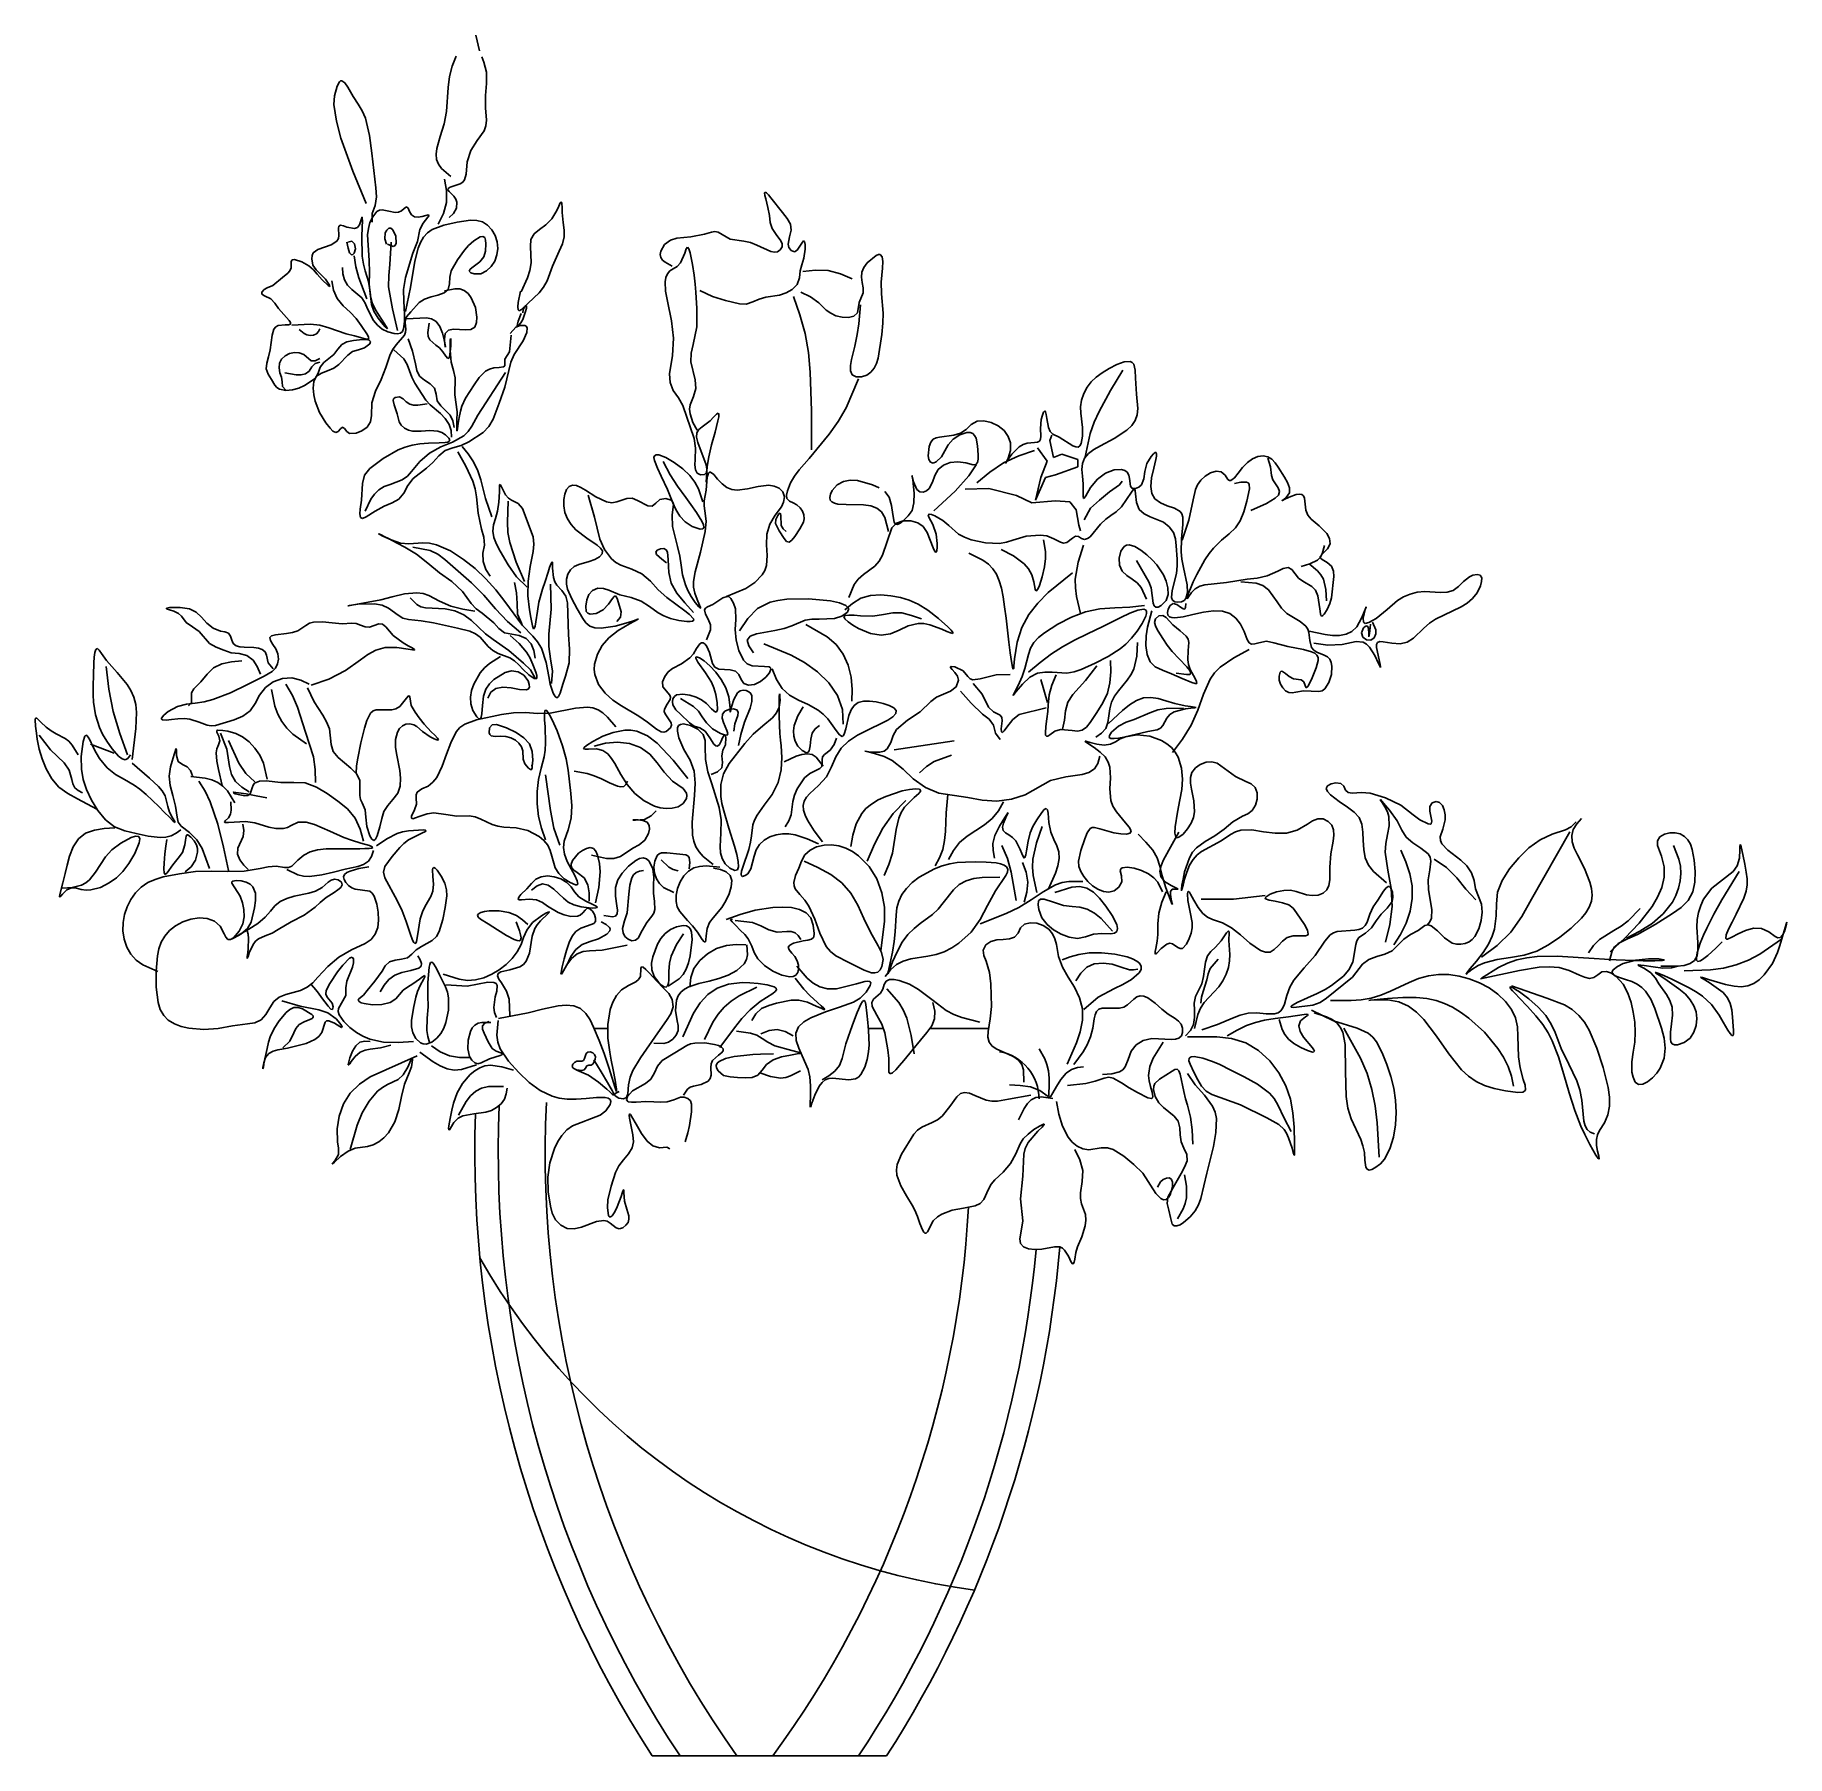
# Model space of a CAD drawing. Extents: x 1292 to 1769, y 219 to 688.
import ezdxf

# ---------------------------------------------------------------- set-up
doc = ezdxf.new("R2010")
doc.units = 0
doc.header["$LTSCALE"] = 0.9
doc.header["$MEASUREMENT"] = 0
doc.layers.add('3', color=3, linetype='CONTINUOUS')
doc.layers.add('4', color=4, linetype='CONTINUOUS')

msp = doc.modelspace()

# ---------------------------------------------------------------- linework, layer by layer
at = {"layer": '3', "extrusion": (0, 0, -1)}
for p, q in [((1412.02, 687.82), (1413.02, 683.55)), ((1404.81, 676.56), (1405.51, 679.36)), ((1405.51, 679.36), (1406.67, 682.02)), ((1413.62, 681.88), (1414.19, 680.47)), ((1414.19, 680.47), (1414.88, 677.73)), ((1414.88, 677.73), (1414.89, 674.65)), ((1373.46, 671.29), (1374.21, 673.93)), ((1374.21, 673.93), (1374.82, 675.05)), ((1374.82, 675.05), (1375.17, 675.35)), ((1375.17, 675.35), (1375.54, 675.38)), ((1375.54, 675.38), (1376.31, 674.77)), ((1376.31, 674.77), (1377.1, 673.59)), ((1377.1, 673.59), (1378.61, 671.05)), ((1404.01, 667.04), (1404.49, 673.55)), ((1404.49, 673.55), (1404.81, 676.56)), ((1414.89, 674.65), (1414.65, 671.34)), ((1373.31, 668.88), (1373.46, 671.29)), ((1374.02, 664.34), (1373.31, 668.88)), ((1378.61, 671.05), (1379.93, 669.03)), ((1379.93, 669.03), (1381.04, 667.19)), ((1414.65, 671.34), (1414.63, 667.95)), ((1375.18, 659.71), (1374.02, 664.34)), ((1381.04, 667.19), (1381.9, 665.15)), ((1381.9, 665.15), (1383.04, 660.45)), ((1402.26, 660.21), (1403.33, 663.63)), ((1403.33, 663.63), (1404.01, 667.04)), ((1414.63, 667.95), (1414.89, 664.65)), ((1414.89, 664.65), (1414.77, 663.11)), ((1378.46, 650.78), (1375.18, 659.71)), ((1383.04, 660.45), (1383.68, 655.63)), ((1401.38, 656.93), (1402.26, 660.21)), ((1412.35, 659.07), (1410.6, 656.36)), ((1414.25, 661.69), (1412.35, 659.07)), ((1414.77, 663.11), (1414.25, 661.69)), ((1383.68, 655.63), (1384.72, 646.18)), ((1401.2, 655.4), (1401.38, 656.93)), ((1401.32, 653.96), (1401.2, 655.4)), ((1401.8, 652.63), (1401.32, 653.96)), ((1410.6, 656.36), (1409.61, 653.32)), ((1382.08, 641.97), (1378.46, 650.78)), ((1402.69, 651.43), (1401.8, 652.63)), ((1405.2, 649.25), (1402.69, 651.43)), ((1409.37, 649.89), (1408.94, 648.36)), ((1409.61, 653.32), (1409.37, 649.89)), ((1384.72, 646.18), (1384.96, 643.76)), ((1403.42, 648.61), (1403.97, 645.46)), ((1403.97, 645.46), (1404.03, 642.25)), ((1404.48, 646.07), (1404.36, 645.69)), ((1404.36, 645.69), (1404.7, 645.19)), ((1405.03, 646.37), (1404.48, 646.07)), ((1404.7, 645.19), (1405.99, 643.91)), ((1405.85, 646.63), (1405.03, 646.37)), ((1407.72, 647.27), (1405.85, 646.63)), ((1408.45, 647.74), (1407.72, 647.27)), ((1408.94, 648.36), (1408.45, 647.74)), ((1384.61, 641.44), (1383.75, 639.22)), ((1384.96, 643.76), (1384.61, 641.44)), ((1404.03, 642.25), (1403.18, 639.21)), ((1406.72, 640.67), (1405.92, 639.23)), ((1405.99, 643.91), (1406.54, 643.15)), ((1406.54, 643.15), (1406.84, 642.33)), ((1406.84, 642.33), (1406.72, 640.67)), ((1383.75, 639.22), (1383.79, 636.83)), ((1387.74, 634.72), (1388.27, 635.21)), ((1388.27, 635.21), (1388.83, 635.22)), ((1388.83, 635.22), (1389.38, 634.79)), ((1389.38, 634.79), (1390.2, 633.09)), ((1403.18, 639.21), (1401.7, 636.33)), ((1405.92, 639.23), (1404.77, 638.12)), ((1387.17, 632.3), (1387.34, 633.95)), ((1387.65, 630.83), (1387.17, 632.3)), ((1387.34, 633.95), (1387.74, 634.72)), ((1389.5, 630.26), (1387.9, 630.83)), ((1388.93, 631.42), (1388.57, 625.34)), ((1390.04, 630.49), (1389.5, 630.26)), ((1390.33, 631.15), (1390.04, 630.49)), ((1390.2, 633.09), (1390.33, 631.15)), ((1388.57, 625.34), (1388.26, 622.31)), ((1373.21, 618.33), (1372.73, 620.85)), ((1388.26, 622.31), (1388.25, 619.28)), ((1374.19, 616.04), (1373.21, 618.33)), ((1375.86, 614.09), (1374.19, 616.04)), ((1388.25, 619.28), (1389.29, 613.27)), ((1403.42, 618.15), (1406.32, 618.72)), ((1406.32, 618.72), (1407.66, 618.68)), ((1407.66, 618.68), (1408.85, 618.25)), ((1408.85, 618.25), (1409.87, 617.39)), ((1409.87, 617.39), (1410.72, 616.24)), ((1410.72, 616.24), (1411.89, 613.65)), ((1498.55, 616.64), (1500.3, 611.64)), ((1377.76, 612.36), (1375.86, 614.09)), ((1379.36, 610.66), (1377.76, 612.36)), ((1389.29, 613.27), (1390.65, 607.34)), ((1411.89, 613.65), (1412.31, 610.95)), ((1412.31, 610.95), (1412.2, 609.51)), ((1500.3, 611.64), (1501.73, 606.55)), ((1361.92, 608.82), (1366.98, 609.07)), ((1366.98, 609.07), (1369.5, 608.78)), ((1369.5, 608.78), (1371.99, 608.09)), ((1371.99, 608.09), (1376.65, 606.46)), ((1376.65, 606.46), (1378.92, 605.87)), ((1380.72, 608.71), (1379.36, 610.66)), ((1382.45, 606.16), (1380.72, 608.71)), ((1382.78, 605.56), (1382.45, 606.16)), ((1398.6, 610.76), (1393.11, 610.54)), ((1399.95, 610.52), (1398.6, 610.76)), ((1401.18, 609.83), (1399.95, 610.52)), ((1402.18, 608.48), (1401.18, 609.83)), ((1402.92, 606.66), (1402.18, 608.48)), ((1403.41, 604.83), (1402.92, 606.66)), ((1403.65, 606.57), (1403.42, 605.03)), ((1404.52, 607.44), (1403.65, 606.57)), ((1405.88, 607.71), (1404.52, 607.44)), ((1409.19, 607.55), (1405.88, 607.71)), ((1410.67, 607.66), (1409.19, 607.55)), ((1411.72, 608.26), (1410.67, 607.66)), ((1412.2, 609.51), (1411.72, 608.26)), ((1422.87, 608.24), (1421.35, 606.52)), ((1424.07, 608.74), (1422.87, 608.24)), ((1425.32, 608.76), (1424.07, 608.74)), ((1424.9, 604.5), (1425.86, 606.83)), ((1425.75, 608.51), (1425.32, 608.76)), ((1425.96, 608.07), (1425.75, 608.51)), ((1425.86, 606.83), (1425.96, 608.07)), ((1501.73, 606.55), (1502.63, 601.34)), ((1362.57, 601.36), (1361.25, 601.08)), ((1363.91, 601.28), (1362.57, 601.36)), ((1378.92, 605.87), (1381.81, 605.13)), ((1381.81, 605.13), (1382.46, 605.04)), ((1382.46, 605.04), (1382.82, 605.16)), ((1382.82, 605.16), (1382.78, 605.56)), ((1389.67, 602.1), (1392.37, 599.6)), ((1393.6, 605.05), (1394.72, 601.77)), ((1394.72, 601.77), (1395.59, 598.29)), ((1403.67, 603.41), (1403.41, 604.83)), ((1403.42, 605.03), (1403.55, 603.5)), ((1403.55, 603.5), (1403.64, 603.01)), ((1403.64, 603.01), (1403.7, 602.84)), ((1403.71, 602.99), (1403.67, 603.41)), ((1403.7, 602.84), (1403.71, 602.99)), ((1422.42, 600.78), (1424.9, 604.5)), ((1358.54, 598.45), (1358.42, 597.16)), ((1358.42, 597.16), (1358.64, 595.84)), ((1359.09, 599.58), (1358.54, 598.45)), ((1360.04, 600.47), (1359.09, 599.58)), ((1361.25, 601.08), (1360.04, 600.47)), ((1365.15, 600.8), (1363.91, 601.28)), ((1367.13, 599.06), (1365.15, 600.8)), ((1368.26, 599.08), (1367.13, 599.06)), ((1369.53, 599.73), (1368.26, 599.08)), ((1392.37, 599.6), (1393.29, 598.08)), ((1393.29, 598.08), (1393.93, 596.37)), ((1395.59, 598.29), (1395.95, 596.49)), ((1420.97, 596.46), (1421.56, 598.72)), ((1421.56, 598.72), (1422.42, 600.78)), ((1502.63, 601.34), (1503.12, 596.05)), ((1358.64, 595.84), (1359.07, 594.61)), ((1359.07, 594.61), (1359.2, 593.34)), ((1359.2, 593.34), (1359.32, 592.1)), ((1359.32, 592.1), (1360.2, 591.13)), ((1393.93, 596.37), (1394.54, 594.63)), ((1394.54, 594.63), (1395.38, 593.02)), ((1395.38, 593.02), (1397.37, 589.95)), ((1395.95, 596.49), (1396.64, 594.91)), ((1396.64, 594.91), (1398, 593.8)), ((1398, 593.8), (1399.6, 592.87)), ((1399.6, 592.87), (1400.77, 591.69)), ((1412.55, 584.34), (1420.12, 595.96)), ((1418.35, 587.57), (1419.86, 591.91)), ((1419.86, 591.91), (1420.97, 596.46)), ((1503.12, 596.05), (1503.46, 585.46)), ((1516.21, 594.16), (1512.9, 586.31)), ((1389.61, 588.74), (1389.48, 588.27)), ((1389.48, 588.27), (1389.77, 587.11)), ((1390, 589.1), (1389.61, 588.74)), ((1389.77, 587.11), (1390.57, 584.63)), ((1391.2, 589.32), (1390, 589.1)), ((1392.19, 588.76), (1391.2, 589.32)), ((1393.04, 587.92), (1392.19, 588.76)), ((1393.98, 587.32), (1393.04, 587.92)), ((1395.06, 587.05), (1393.98, 587.32)), ((1396.24, 587.02), (1395.06, 587.05)), ((1398.76, 587.36), (1396.24, 587.02)), ((1397.37, 589.95), (1398.36, 588.41)), ((1398.36, 588.41), (1399.53, 587.07)), ((1399.53, 587.07), (1402.35, 584.74)), ((1400.77, 591.69), (1401.16, 589.99)), ((1401.16, 589.99), (1401.5, 588.24)), ((1401.5, 588.24), (1402.49, 586.82)), ((1416.68, 583.18), (1418.35, 587.57)), ((1390.57, 584.63), (1391.11, 582.47)), ((1391.11, 582.47), (1391.7, 581.55)), ((1402.35, 584.74), (1403.67, 583.37)), ((1402.49, 586.82), (1405.05, 584.31)), ((1403.67, 583.37), (1404.7, 581.8)), ((1405.05, 584.31), (1405.76, 582.74)), ((1405.76, 582.74), (1406.13, 580.97)), ((1410.9, 581.28), (1412.55, 584.34)), ((1415.54, 581.19), (1416.68, 583.18)), ((1471.49, 577.97), (1468.4, 586.9)), ((1475.81, 582.74), (1473.63, 581.13)), ((1476.77, 583.74), (1475.81, 582.74)), ((1477.52, 584.54), (1476.77, 583.74)), ((1477.17, 579.67), (1477.96, 582.72)), ((1478, 584.85), (1477.52, 584.54)), ((1477.96, 582.72), (1478.17, 583.85)), ((1478.2, 584.59), (1478, 584.85)), ((1478.17, 583.85), (1478.2, 584.59)), ((1503.46, 585.46), (1503.46, 574.88)), ((1510.75, 582.61), (1508.26, 579.1)), ((1512.9, 586.31), (1510.75, 582.61)), ((1391.7, 581.55), (1392.58, 580.78)), ((1392.58, 580.78), (1393.63, 580.22)), ((1393.63, 580.22), (1394.75, 579.93)), ((1394.75, 579.93), (1397.09, 579.9)), ((1397.09, 579.9), (1399.44, 580.1)), ((1399.44, 580.1), (1401.69, 579.94)), ((1401.69, 579.94), (1402.74, 579.55)), ((1402.74, 579.55), (1403.72, 578.92)), ((1403.72, 578.92), (1404.63, 578.02)), ((1404.63, 578.02), (1404.9, 577.54)), ((1404.7, 581.8), (1405.31, 580.08)), ((1404.9, 577.54), (1404.78, 577.2)), ((1405.31, 580.08), (1405.39, 578.27)), ((1405.68, 576.92), (1408.69, 578.63)), ((1408.69, 578.63), (1409.94, 579.84)), ((1409.94, 579.84), (1410.9, 581.28)), ((1410.06, 577.05), (1413.97, 579.56)), ((1413.97, 579.56), (1415.54, 581.19)), ((1471.84, 575.32), (1471.49, 577.97)), ((1472.21, 579.47), (1472.15, 578.27)), ((1472.15, 578.27), (1472.44, 576.86)), ((1472.73, 580.4), (1472.21, 579.47)), ((1473.63, 581.13), (1472.73, 580.4)), ((1476.22, 576.18), (1477.17, 579.67)), ((1508.26, 579.1), (1502.79, 572.54)), ((1390.82, 574.82), (1386.76, 572.53)), ((1392.77, 575.62), (1390.82, 574.82)), ((1394.69, 576.13), (1392.77, 575.62)), ((1396.75, 576.45), (1394.69, 576.13)), ((1399.13, 576.63), (1396.75, 576.45)), ((1396.79, 571.69), (1399.41, 573.99)), ((1402.01, 576.78), (1399.13, 576.63)), ((1399.41, 573.99), (1402.44, 575.64)), ((1400.29, 571.45), (1401.89, 573.24)), ((1401.89, 573.24), (1403.62, 574.7)), ((1403.64, 576.88), (1402.01, 576.78)), ((1402.44, 575.64), (1405.68, 576.92)), ((1403.62, 574.7), (1405.76, 575.4)), ((1404.33, 576.99), (1403.64, 576.88)), ((1404.78, 577.2), (1404.33, 576.99)), ((1405.76, 575.4), (1408, 576.01)), ((1407.06, 574.31), (1409.26, 570.43)), ((1408, 576.01), (1410.06, 577.05)), ((1408.28, 575.79), (1409.94, 573.75)), ((1409.94, 573.75), (1411.37, 571.55)), ((1471.73, 572.22), (1471.84, 575.32)), ((1472.44, 576.86), (1474.71, 570.8)), ((1475.04, 570.34), (1475.46, 572.97)), ((1475.46, 572.97), (1476.22, 576.18)), ((1555.77, 571.33), (1559.89, 573.21)), ((1559.89, 573.21), (1564.23, 574.69)), ((1383.08, 569.75), (1381.67, 567.92)), ((1386.76, 572.53), (1383.08, 569.75)), ((1393.34, 567.72), (1394.52, 568.97)), ((1394.52, 568.97), (1396.79, 571.69)), ((1394.89, 567.06), (1398.54, 569.87)), ((1398.54, 569.87), (1400.29, 571.45)), ((1409.26, 570.43), (1411.14, 566.36)), ((1411.37, 571.55), (1412.51, 569.17)), ((1412.51, 569.17), (1413.38, 566.67)), ((1471.7, 570.73), (1471.73, 572.22)), ((1471.86, 569.45), (1471.7, 570.73)), ((1472.31, 568.52), (1471.86, 569.45)), ((1473.18, 568.05), (1472.31, 568.52)), ((1474.29, 568.13), (1473.18, 568.05)), ((1474.87, 568.68), (1474.29, 568.13)), ((1474.71, 570.8), (1474.97, 569.6)), ((1474.79, 566.06), (1475.04, 570.34)), ((1474.97, 569.6), (1474.87, 568.68)), ((1500.09, 569.4), (1498.85, 567.73)), ((1502.79, 572.54), (1500.09, 569.4)), ((1548.51, 565.85), (1552.03, 568.79)), ((1552.03, 568.79), (1555.77, 571.33)), ((1381.14, 565.7), (1380.89, 561.15)), ((1381.67, 567.92), (1381.14, 565.7)), ((1384.42, 562.82), (1385.61, 563.99)), ((1385.61, 563.99), (1387.05, 564.84)), ((1387.05, 564.84), (1388.69, 565.46)), ((1388.69, 565.46), (1391.96, 566.72)), ((1391.96, 566.72), (1393.34, 567.72)), ((1392.35, 563.09), (1393.52, 565.15)), ((1393.52, 565.15), (1394.89, 567.06)), ((1411.14, 566.36), (1411.8, 564.23)), ((1411.8, 564.23), (1412.21, 562.05)), ((1413.38, 566.67), (1414.63, 561.57)), ((1418.31, 560.58), (1418.42, 563.41)), ((1418.42, 563.41), (1418.43, 564.6)), ((1418.43, 564.6), (1418.49, 565.35)), ((1418.49, 565.35), (1418.66, 565.41)), ((1418.66, 565.41), (1418.98, 564.76)), ((1418.98, 564.76), (1420.09, 562.58)), ((1496.88, 563.67), (1496.64, 562.53)), ((1497.76, 565.86), (1496.88, 563.67)), ((1498.85, 567.73), (1497.76, 565.86)), ((1380.53, 558.72), (1380.42, 557.39)), ((1380.89, 561.15), (1380.53, 558.72)), ((1381.81, 558.13), (1383.44, 561.4)), ((1383.44, 561.4), (1384.42, 562.82)), ((1384.57, 558.18), (1387.07, 559.55)), ((1387.07, 559.55), (1389.23, 560.45)), ((1389.23, 560.45), (1391, 561.45)), ((1391, 561.45), (1392.35, 563.09)), ((1412.21, 562.05), (1412.64, 557.61)), ((1414.63, 561.57), (1416.39, 556.63)), ((1417.89, 558.16), (1418.31, 560.58)), ((1420.09, 562.58), (1420.87, 561.73)), ((1420.87, 561.73), (1421.76, 561.15)), ((1421.76, 561.15), (1423.49, 560.26)), ((1423.49, 560.26), (1424.69, 558.85)), ((1424.69, 558.85), (1427.65, 551.13)), ((1442.59, 562.49), (1444.31, 556.53)), ((1496.64, 562.53), (1496.77, 561.57)), ((1496.77, 561.57), (1497.43, 560.92)), ((1497.43, 560.92), (1498.43, 560.44)), ((1498.43, 560.44), (1499.48, 559.88)), ((1499.48, 559.88), (1500.34, 559.1)), ((1500.34, 559.1), (1500.98, 558.15)), ((1380.42, 557.39), (1380.57, 556.44)), ((1380.57, 556.44), (1381.14, 556.2)), ((1381.14, 556.2), (1382.09, 556.57)), ((1382.09, 556.57), (1384.57, 558.18)), ((1412.64, 557.61), (1413.51, 553.22)), ((1416.62, 552.74), (1416.82, 554.41)), ((1416.82, 554.41), (1417.32, 556.16)), ((1417.32, 556.16), (1417.89, 558.16)), ((1444.31, 556.53), (1445.78, 550.5)), ((1493.67, 554.82), (1493.69, 555.85)), ((1494.66, 552.84), (1493.67, 554.82)), ((1493.69, 555.85), (1494.23, 556.96)), ((1494.23, 556.96), (1494.59, 557.39)), ((1494.59, 557.39), (1494.88, 557.57)), ((1494.88, 557.57), (1495.02, 557.39)), ((1495.02, 557.39), (1495.06, 556.94)), ((1495.06, 556.94), (1495.19, 554.25)), ((1495.19, 554.25), (1495.77, 553.33)), ((1501.3, 555.15), (1500.31, 553.31)), ((1500.98, 558.15), (1501.36, 557.13)), ((1501.48, 556.11), (1501.3, 555.15)), ((1501.36, 557.13), (1501.48, 556.11)), ((1385.49, 551.99), (1385.6, 551.97)), ((1385.87, 551.76), (1385.49, 551.99)), ((1385.6, 551.97), (1386.17, 551.7)), ((1386.64, 551.36), (1385.87, 551.76)), ((1386.17, 551.7), (1387.07, 551.25)), ((1388.92, 550.31), (1386.64, 551.36)), ((1387.07, 551.25), (1388.19, 550.69)), ((1388.19, 550.69), (1390.59, 549.46)), ((1391.48, 549.47), (1388.92, 550.31)), ((1390.59, 549.46), (1392.63, 548.39)), ((1393.74, 549.23), (1391.48, 549.47)), ((1397.57, 549.55), (1393.74, 549.23)), ((1399.42, 549.48), (1397.57, 549.55)), ((1401.32, 549.03), (1399.42, 549.48)), ((1405.12, 547.32), (1401.32, 549.03)), ((1413.51, 553.22), (1414.21, 551.06)), ((1414.37, 548.89), (1413.95, 546.69)), ((1414.21, 551.06), (1414.37, 548.89)), ((1416.92, 550.98), (1416.62, 552.74)), ((1417.65, 549.14), (1416.92, 550.98)), ((1418.65, 547.26), (1417.65, 549.14)), ((1427.84, 549.18), (1427.64, 547.14)), ((1427.65, 551.13), (1427.84, 549.18)), ((1445.78, 550.5), (1447.09, 547.69)), ((1495.98, 550.67), (1494.66, 552.84)), ((1495.77, 553.33), (1496.56, 552.65)), ((1496.64, 549.89), (1495.98, 550.67)), ((1497.35, 549.73), (1496.64, 549.89)), ((1498.1, 550.27), (1497.35, 549.73)), ((1498.86, 551.23), (1498.1, 550.27)), ((1500.31, 553.31), (1498.86, 551.23)), ((1567.15, 547.2), (1566.68, 550.37)), ((1392.63, 548.39), (1395.85, 546.43)), ((1394.8, 548.33), (1399.57, 547.42)), ((1395.85, 546.43), (1398.89, 544)), ((1399.57, 547.42), (1401.69, 546.44)), ((1401.69, 546.44), (1403.59, 545.01)), ((1403.59, 545.01), (1410.82, 538.61)), ((1408.67, 545.03), (1405.12, 547.32)), ((1411.84, 542.5), (1408.67, 545.03)), ((1413.95, 546.69), (1414, 544.43)), ((1414, 544.43), (1414.71, 542.3)), ((1420.79, 543.58), (1418.65, 547.26)), ((1427.64, 547.14), (1426.83, 543.09)), ((1432.46, 543.74), (1432.73, 544.29)), ((1432.73, 544.29), (1432.88, 544.27)), ((1432.88, 544.27), (1432.92, 543.66)), ((1447.09, 547.69), (1448.96, 545.17)), ((1448.96, 545.17), (1450.15, 544.19)), ((1450.15, 544.19), (1451.5, 543.46)), ((1461.44, 547.54), (1461, 546.97)), ((1461, 546.97), (1461.21, 546.34)), ((1461.21, 546.34), (1462.66, 545.1)), ((1462.31, 547.93), (1461.44, 547.54)), ((1463.21, 548), (1462.31, 547.93)), ((1462.66, 545.1), (1463.96, 544.07)), ((1463.84, 547.65), (1463.21, 548)), ((1464.21, 546.96), (1463.84, 547.65)), ((1464.44, 545.02), (1464.21, 546.96)), ((1464.48, 543.11), (1464.44, 545.02)), ((1555.14, 547.67), (1558.44, 545.96)), ((1558.44, 545.96), (1561.34, 543.83)), ((1566.88, 542.95), (1567.15, 545.27)), ((1567.15, 545.27), (1567.15, 547.2)), ((1398.89, 544), (1402.11, 541.38)), ((1402.11, 541.38), (1405.44, 538.98)), ((1414.72, 539.73), (1411.84, 542.5)), ((1414.71, 542.3), (1415.9, 540.42)), ((1417.41, 536.73), (1414.72, 539.73)), ((1423.04, 540.29), (1420.79, 543.58)), ((1425.96, 537.47), (1423.04, 540.29)), ((1426.83, 543.09), (1426.22, 539.12)), ((1430.89, 538.97), (1431.71, 541.56)), ((1431.71, 541.56), (1432.11, 542.78)), ((1432.11, 542.78), (1432.46, 543.74)), ((1432.92, 543.66), (1432.93, 542.64)), ((1432.93, 542.64), (1433.16, 540.09)), ((1433.16, 540.09), (1433.52, 538.95)), ((1451.5, 543.46), (1454.46, 542.4)), ((1454.46, 542.4), (1457.26, 541.11)), ((1457.26, 541.11), (1459.55, 539.08)), ((1464.57, 541.44), (1464.48, 543.11)), ((1465.25, 538.52), (1464.57, 541.44)), ((1561.34, 543.83), (1562.52, 542.48)), ((1562.52, 542.48), (1563.43, 540.85)), ((1563.43, 540.85), (1564.02, 538.87)), ((1565.57, 537.91), (1566.3, 540.28)), ((1566.3, 540.28), (1566.88, 542.95)), ((1639.05, 543.85), (1641.31, 541.9)), ((1641.31, 541.9), (1642.22, 540.82)), ((1642.22, 540.82), (1642.89, 539.61)), ((1642.89, 539.61), (1643.55, 536.82)), ((1389.2, 534.8), (1386.09, 534.01)), ((1392.57, 535.6), (1389.2, 534.8)), ((1395.97, 535.91), (1392.57, 535.6)), ((1397.61, 535.72), (1395.97, 535.91)), ((1399.17, 535.22), (1397.61, 535.72)), ((1402.13, 533.64), (1399.17, 535.22)), ((1405.44, 538.98), (1408.38, 536.28)), ((1408.38, 536.28), (1410.71, 532.97)), ((1410.82, 538.61), (1414.2, 535.24)), ((1414.2, 535.24), (1417.34, 531.6)), ((1419.89, 533.53), (1417.41, 536.73)), ((1422.55, 538.75), (1423.11, 535.9)), ((1423.11, 535.9), (1423.28, 533)), ((1426.22, 539.12), (1426.21, 535.07)), ((1426.21, 535.07), (1426.63, 531.28)), ((1429.19, 533.4), (1430.2, 536.94)), ((1430.2, 536.94), (1430.89, 538.97)), ((1432.38, 538.26), (1432.48, 531.48)), ((1433.52, 538.95), (1434.08, 538.02)), ((1434.08, 538.02), (1435.44, 536.52)), ((1435.44, 536.52), (1436.54, 535.03)), ((1436.54, 535.03), (1437.01, 533.19)), ((1442.74, 535.46), (1442.27, 534)), ((1443.78, 536.56), (1442.74, 535.46)), ((1445.26, 537.15), (1443.78, 536.56)), ((1446.78, 537.11), (1445.26, 537.15)), ((1448.24, 536.6), (1446.78, 537.11)), ((1451.23, 535.36), (1448.24, 536.6)), ((1449.27, 534.41), (1449.69, 534.91)), ((1449.69, 534.91), (1450.05, 535.06)), ((1450.05, 535.06), (1450.36, 534.77)), ((1450.36, 534.77), (1450.63, 534.07)), ((1454.33, 534.61), (1451.23, 535.36)), ((1457.04, 533.68), (1454.33, 534.61)), ((1459.55, 539.08), (1461.7, 536.75)), ((1461.7, 536.75), (1464.06, 534.65)), ((1464.06, 534.65), (1468.92, 531.02)), ((1466.77, 535.78), (1465.25, 538.52)), ((1468.9, 533.15), (1466.77, 535.78)), ((1516.91, 534.46), (1519.52, 535.21)), ((1519.52, 535.21), (1522.31, 535.38)), ((1522.31, 535.38), (1525.09, 535.14)), ((1525.09, 535.14), (1527.67, 534.67)), ((1527.67, 534.67), (1530.07, 533.95)), ((1564.02, 538.87), (1564.37, 536.92)), ((1564.37, 536.92), (1564.58, 536.48)), ((1564.58, 536.48), (1564.87, 536.55)), ((1564.87, 536.55), (1565.21, 537.05)), ((1565.21, 537.05), (1565.57, 537.91)), ((1620.39, 538.94), (1624.61, 538.54)), ((1624.61, 538.54), (1626.43, 537.91)), ((1626.43, 537.91), (1627.91, 536.77)), ((1627.91, 536.77), (1630.27, 533.5)), ((1643.55, 536.82), (1643.72, 533.78)), ((1377.1, 532.36), (1377.16, 532.4)), ((1377.35, 532.39), (1377.1, 532.36)), ((1377.16, 532.4), (1377.52, 532.47)), ((1378.66, 532.61), (1377.35, 532.39)), ((1377.52, 532.47), (1378.12, 532.58)), ((1378.12, 532.58), (1379.87, 532.81)), ((1382.7, 533.34), (1378.66, 532.61)), ((1379.87, 532.81), (1384.42, 532.91)), ((1386.09, 534.01), (1382.7, 533.34)), ((1384.42, 532.91), (1386.52, 532.52)), ((1386.52, 532.52), (1388.18, 531.74)), ((1388.18, 531.74), (1390.8, 529.8)), ((1390.8, 529.8), (1392.15, 529.05)), ((1405.18, 532.28), (1402.13, 533.64)), ((1408.42, 531.45), (1405.18, 532.28)), ((1411.75, 530.89), (1408.42, 531.45)), ((1410.71, 532.97), (1412.1, 531.56)), ((1412.1, 531.56), (1413.7, 530.34)), ((1413.7, 530.34), (1416.86, 527.73)), ((1417.34, 531.6), (1420.61, 528.08)), ((1424.75, 527.06), (1419.89, 533.53)), ((1423.28, 533), (1423.35, 530.12)), ((1423.35, 530.12), (1424.52, 527.45)), ((1426.63, 531.28), (1426.99, 529.21)), ((1428.37, 527.99), (1428.78, 530.89)), ((1428.78, 530.89), (1429.19, 533.4)), ((1432.48, 531.48), (1431.91, 524.7)), ((1437.01, 533.19), (1437.22, 524.59)), ((1442.27, 534), (1442, 532.32)), ((1442, 532.32), (1442.09, 530.82)), ((1442.09, 530.82), (1442.49, 530.36)), ((1442.49, 530.36), (1443.12, 530.13)), ((1443.12, 530.13), (1444.81, 530.29)), ((1444.81, 530.29), (1446.65, 531.24)), ((1446.65, 531.24), (1448.16, 532.84)), ((1448.16, 532.84), (1449.27, 534.41)), ((1450.63, 534.07), (1451.59, 530.7)), ((1451.59, 530.7), (1451.43, 529.32)), ((1459.27, 532.18), (1457.04, 533.68)), ((1461.69, 530.46), (1459.27, 532.18)), ((1463.21, 529.65), (1461.69, 530.46)), ((1471.33, 530.56), (1468.9, 533.15)), ((1468.92, 531.02), (1470.22, 529.97)), ((1470.22, 529.97), (1471.31, 528.87)), ((1486.1, 528.96), (1488.73, 531.65)), ((1488.73, 531.65), (1492.14, 533.34)), ((1492.14, 533.34), (1494.26, 533.85)), ((1494.26, 533.85), (1496.73, 534.17)), ((1496.73, 534.17), (1502.66, 534.27)), ((1502.66, 534.27), (1508.63, 533.69)), ((1508.63, 533.69), (1511.05, 533.16)), ((1511.05, 533.16), (1512.79, 532.46)), ((1513.29, 530.61), (1511.73, 529.52)), ((1512.23, 529.44), (1512.6, 529.77)), ((1512.5, 531.27), (1514.61, 533.05)), ((1512.6, 529.77), (1513.61, 529.86)), ((1512.79, 532.46), (1513.62, 531.61)), ((1513.62, 531.61), (1513.29, 530.61)), ((1513.61, 529.86), (1515.05, 529.79)), ((1514.61, 533.05), (1516.91, 534.46)), ((1515.05, 529.79), (1516.75, 529.65)), ((1520.19, 529.59), (1523.05, 530.01)), ((1523.05, 530.01), (1525.56, 530.47)), ((1525.56, 530.47), (1528.06, 530.43)), ((1528.06, 530.43), (1530.68, 529.78)), ((1530.07, 533.95), (1532.49, 532.84)), ((1530.68, 529.78), (1533.37, 528.82)), ((1532.49, 532.84), (1535.12, 531.19)), ((1535.12, 531.19), (1538.02, 528.95)), ((1578.1, 530.77), (1574.31, 529.3)), ((1582, 531.6), (1578.1, 530.77)), ((1586.06, 531.82), (1582, 531.6)), ((1590.15, 531.97), (1586.06, 531.82)), ((1590.21, 530.39), (1587.73, 529.24)), ((1594.19, 532.47), (1590.15, 531.97)), ((1592.36, 531.21), (1590.21, 530.39)), ((1593.95, 531.47), (1592.36, 531.21)), ((1594.44, 531.32), (1593.95, 531.47)), ((1594.7, 530.94), (1594.44, 531.32)), ((1594.49, 529.53), (1594.71, 530.33)), ((1594.71, 530.33), (1594.7, 530.94)), ((1600.42, 530.52), (1600.61, 531.47)), ((1600.53, 529.84), (1600.42, 530.52)), ((1600.93, 529.4), (1600.53, 529.84)), ((1600.61, 531.47), (1601.13, 532.49)), ((1601.13, 532.49), (1601.93, 533.04)), ((1601.93, 533.04), (1602.95, 532.73)), ((1602.95, 532.73), (1604.01, 532.01)), ((1604.01, 532.01), (1604.87, 531.51)), ((1607.34, 530.02), (1604.66, 529.42)), ((1604.87, 531.51), (1605.15, 531.56)), ((1605.15, 531.56), (1605.32, 531.88)), ((1605.32, 531.88), (1605.41, 533.04)), ((1610.2, 530.66), (1607.34, 530.02)), ((1612.99, 531.05), (1610.2, 530.66)), ((1615.44, 530.95), (1612.99, 531.05)), ((1617.45, 530.25), (1615.44, 530.95)), ((1619.07, 529.03), (1617.45, 530.25)), ((1630.27, 533.5), (1631.49, 531.77)), ((1631.49, 531.77), (1632.95, 530.26)), ((1632.95, 530.26), (1636.61, 528.08)), ((1392.15, 529.05), (1393.69, 528.63)), ((1393.69, 528.63), (1397.1, 528.3)), ((1397.1, 528.3), (1400.44, 527.78)), ((1400.44, 527.78), (1407.04, 526.25)), ((1407.04, 526.25), (1410.37, 525.45)), ((1410.37, 525.45), (1411.87, 524.79)), ((1416.86, 527.73), (1418.23, 526.16)), ((1418.23, 526.16), (1419.79, 525.04)), ((1419.79, 525.04), (1423.8, 524.32)), ((1420.61, 528.08), (1424.27, 525)), ((1427.53, 524.12), (1424.75, 527.06)), ((1426.99, 529.21), (1427.45, 526.89)), ((1427.45, 526.89), (1427.7, 526.14)), ((1427.7, 526.14), (1427.93, 526.16)), ((1427.93, 526.16), (1428.15, 526.84)), ((1428.15, 526.84), (1428.37, 527.99)), ((1451.43, 529.32), (1450.45, 528.1)), ((1465.07, 528.95), (1463.21, 529.65)), ((1467.3, 528.4), (1465.07, 528.95)), ((1469.47, 528.13), (1467.3, 528.4)), ((1470.36, 528.13), (1469.47, 528.13)), ((1471.01, 528.24), (1470.36, 528.13)), ((1471.35, 528.48), (1471.01, 528.24)), ((1471.31, 528.87), (1471.35, 528.48)), ((1483.84, 525.52), (1486.1, 528.96)), ((1493.44, 525.67), (1488.45, 524.79)), ((1495.96, 526.19), (1493.44, 525.67)), ((1498.11, 526.94), (1495.96, 526.19)), ((1501.73, 528.43), (1498.11, 526.94)), ((1503.57, 528.76), (1501.73, 528.43)), ((1501.94, 527.26), (1507.7, 523.97)), ((1505.56, 528.77), (1503.57, 528.76)), ((1509.7, 528.88), (1505.56, 528.77)), ((1511.73, 529.52), (1509.7, 528.88)), ((1512.54, 528.82), (1512.23, 529.44)), ((1513.43, 528.01), (1512.54, 528.82)), ((1514.72, 527.1), (1513.43, 528.01)), ((1516.26, 526.21), (1514.72, 527.1)), ((1519.51, 524.84), (1516.26, 526.21)), ((1516.75, 529.65), (1520.19, 529.59)), ((1527.35, 525.76), (1524.96, 524.77)), ((1529.78, 526.92), (1527.35, 525.76)), ((1532.48, 527.6), (1529.78, 526.92)), ((1534.03, 527.54), (1532.48, 527.6)), ((1535.7, 527.18), (1534.03, 527.54)), ((1538.96, 525.99), (1535.7, 527.18)), ((1538.02, 528.95), (1540.58, 526.69)), ((1540.32, 525.41), (1538.96, 525.99)), ((1541.35, 524.99), (1540.32, 525.41)), ((1540.58, 526.69), (1541.46, 525.78)), ((1541.46, 525.78), (1541.94, 525.14)), ((1541.94, 525.14), (1541.92, 524.87)), ((1566.89, 525.06), (1565.33, 523.76)), ((1570.53, 527.36), (1566.89, 525.06)), ((1574.31, 529.3), (1570.53, 527.36)), ((1582.82, 526.79), (1578.65, 524.76)), ((1587.73, 529.24), (1582.82, 526.79)), ((1590.66, 523.53), (1592.17, 525.44)), ((1592.17, 525.44), (1593.54, 527.56)), ((1593.54, 527.56), (1594.49, 529.53)), ((1601.57, 529.18), (1600.93, 529.4)), ((1602.43, 529.13), (1601.57, 529.18)), ((1604.66, 529.42), (1602.43, 529.13)), ((1620.35, 527.38), (1619.07, 529.03)), ((1621.35, 525.37), (1620.35, 527.38)), ((1622.17, 523.17), (1621.35, 525.37)), ((1636.61, 528.08), (1638.12, 526.85)), ((1638.12, 526.85), (1638.62, 526.04)), ((1638.62, 526.04), (1638.9, 525.07)), ((1638.9, 525.07), (1639.18, 522.93)), ((1653.3, 525.06), (1653.85, 526.34)), ((1653.64, 523.86), (1653.3, 525.06)), ((1653.85, 526.34), (1654.28, 526.77)), ((1654.28, 526.77), (1654.68, 526.92)), ((1654.68, 526.92), (1654.97, 526.7)), ((1654.97, 526.7), (1655.14, 526.17)), ((1655.14, 526.17), (1655.25, 524.78)), ((1655.36, 524.27), (1655.54, 525.59)), ((1655.54, 525.59), (1655.75, 527.39)), ((1656.24, 527.88), (1657.19, 525.84)), ((1657.19, 525.84), (1657.19, 524.73)), ((1411.87, 524.79), (1413.17, 523.84)), ((1413.17, 523.84), (1415.37, 521.31)), ((1415.37, 521.31), (1416.61, 520.19)), ((1423.79, 522.1), (1421.33, 524.26)), ((1425.78, 519.75), (1423.79, 522.1)), ((1423.8, 524.32), (1425.7, 523.48)), ((1425.7, 523.48), (1427.07, 522.05)), ((1427.07, 522.05), (1427.81, 520.19)), ((1428.83, 522.57), (1427.53, 524.12)), ((1429.87, 520.82), (1428.83, 522.57)), ((1431.17, 516.9), (1429.87, 520.82)), ((1431.91, 524.7), (1431.85, 521.33)), ((1431.85, 521.33), (1432.34, 517.96)), ((1437.22, 524.59), (1437.56, 520.55)), ((1437.56, 520.55), (1437.41, 516.87)), ((1486.71, 524.11), (1485.93, 523.05)), ((1485.93, 523.05), (1486.4, 521.49)), ((1486.4, 521.49), (1487.67, 519.6)), ((1488.45, 524.79), (1486.71, 524.11)), ((1490.45, 522.03), (1497.92, 518.93)), ((1507.7, 523.97), (1510.14, 521.85)), ((1510.14, 521.85), (1512.06, 519.22)), ((1522.39, 524.4), (1519.51, 524.84)), ((1524.96, 524.77), (1522.39, 524.4)), ((1541.92, 524.87), (1541.35, 524.99)), ((1563.14, 520.82), (1562.53, 519.15)), ((1564.05, 522.35), (1563.14, 520.82)), ((1565.33, 523.76), (1564.05, 522.35)), ((1571.86, 521.23), (1568.81, 519.29)), ((1575.07, 522.98), (1571.86, 521.23)), ((1578.65, 524.76), (1575.07, 522.98)), ((1584.24, 518.53), (1587.54, 520.63)), ((1587.54, 520.63), (1589.11, 521.95)), ((1589.11, 521.95), (1590.66, 523.53)), ((1592.23, 522.4), (1592.05, 518.65)), ((1622.67, 522.32), (1622.17, 523.17)), ((1623.35, 521.91), (1622.67, 522.32)), ((1624.24, 521.98), (1623.35, 521.91)), ((1625.28, 522.31), (1624.24, 521.98)), ((1627.43, 522.76), (1625.28, 522.31)), ((1629.41, 522.33), (1627.43, 522.76)), ((1633.18, 521.3), (1629.41, 522.33)), ((1637.5, 520.45), (1633.18, 521.3)), ((1639.66, 519.87), (1637.5, 520.45)), ((1639.18, 522.93), (1639.7, 520.99)), ((1639.7, 520.99), (1640.28, 520.28)), ((1640.28, 520.28), (1641.12, 519.77)), ((1654.64, 523.09), (1653.64, 523.86)), ((1655.81, 522.98), (1654.64, 523.09)), ((1655.25, 524.78), (1655.26, 524.2)), ((1655.26, 524.2), (1655.27, 523.89)), ((1655.27, 523.89), (1655.3, 523.93)), ((1655.3, 523.93), (1655.36, 524.27)), ((1656.7, 523.65), (1655.81, 522.98)), ((1657.19, 524.73), (1656.7, 523.65)), ((1416.61, 520.19), (1418.11, 519.4)), ((1418.11, 519.4), (1421.25, 518.17)), ((1421.25, 518.17), (1422.55, 517.37)), ((1422.55, 517.37), (1423.68, 516.31)), ((1423.68, 516.31), (1424.89, 515.03)), ((1426.68, 518.26), (1425.78, 519.75)), ((1427.57, 516.41), (1426.68, 518.26)), ((1428.36, 514.33), (1427.57, 516.41)), ((1427.81, 520.19), (1428.2, 518.12)), ((1431.86, 513.09), (1431.17, 516.9)), ((1432.34, 517.96), (1432.85, 514.61)), ((1437.41, 516.87), (1436.44, 513.24)), ((1471.92, 518.39), (1471.91, 518.11)), ((1471.91, 518.11), (1472.46, 517.03)), ((1472.11, 518.49), (1471.92, 518.39)), ((1472.94, 518.22), (1472.11, 518.49)), ((1472.46, 517.03), (1474.57, 514.13)), ((1474.21, 517.37), (1472.94, 518.22)), ((1475.74, 516.04), (1474.21, 517.37)), ((1477.36, 514.31), (1475.74, 516.04)), ((1497.92, 518.93), (1501.55, 516.94)), ((1501.55, 516.94), (1505.05, 514.43)), ((1512.06, 519.22), (1513.43, 516.19)), ((1513.43, 516.19), (1514.26, 512.93)), ((1562.53, 519.15), (1561.53, 515.3)), ((1565.71, 516.94), (1562.52, 514.3)), ((1568.81, 519.29), (1565.71, 516.94)), ((1576.94, 515.07), (1580.72, 516.77)), ((1581.18, 516.02), (1578.12, 512.06)), ((1580.72, 516.77), (1584.24, 518.53)), ((1584.86, 517.49), (1584.95, 514.41)), ((1592.05, 518.65), (1591.27, 515.16)), ((1640.53, 519.46), (1639.66, 519.87)), ((1639.82, 512.74), (1640.91, 515.45)), ((1641.15, 518.95), (1640.53, 519.46)), ((1640.91, 515.45), (1641.5, 517.51)), ((1641.12, 519.77), (1643.1, 518.98)), ((1641.47, 518.3), (1641.15, 518.95)), ((1641.5, 517.51), (1641.47, 518.3)), ((1643.1, 518.98), (1643.98, 518.49)), ((1643.98, 518.49), (1644.64, 517.81)), ((1644.64, 517.81), (1645.04, 516.94)), ((1645.04, 516.94), (1645.22, 515.92)), ((1645.22, 515.92), (1645.06, 513.67)), ((1424.89, 515.03), (1426.42, 513.61)), ((1426.42, 513.61), (1427.92, 512.56)), ((1427.92, 512.56), (1428.41, 512.46)), ((1428.59, 513.43), (1428.36, 514.33)), ((1428.41, 512.46), (1428.63, 512.77)), ((1428.63, 512.77), (1428.59, 513.43)), ((1432.29, 511.05), (1431.86, 513.09)), ((1433.09, 508.62), (1432.29, 511.05)), ((1432.85, 514.61), (1432.62, 511.24)), ((1435.74, 511.06), (1434.96, 508.59)), ((1436.44, 513.24), (1435.74, 511.06)), ((1474.57, 514.13), (1476.24, 511.57)), ((1476.24, 511.57), (1476.88, 510.08)), ((1478.88, 512.27), (1477.36, 514.31)), ((1480.13, 510), (1478.88, 512.27)), ((1493.95, 512.34), (1492.69, 515.24)), ((1495.47, 509.82), (1493.95, 512.34)), ((1505.05, 514.43), (1508.17, 511.41)), ((1508.17, 511.41), (1510.56, 507.96)), ((1514.26, 512.93), (1514.54, 509.63)), ((1547.52, 511.24), (1549.97, 508.3)), ((1559.24, 509.03), (1560.89, 511.04)), ((1560.81, 513.09), (1559.76, 510.66)), ((1561.53, 515.3), (1560.81, 513.09)), ((1560.89, 511.04), (1562.91, 512.94)), ((1562.91, 512.94), (1564.97, 514)), ((1564.97, 514), (1567, 514.34)), ((1567, 514.34), (1569.01, 514.27)), ((1568.21, 508.15), (1568.88, 510.77)), ((1568.88, 510.77), (1570.13, 513.56)), ((1569.01, 514.27), (1573.01, 514.08)), ((1573.01, 514.08), (1574.99, 514.43)), ((1578.12, 512.06), (1574.63, 508.21)), ((1574.99, 514.43), (1576.94, 515.07)), ((1584.76, 511.42), (1584.05, 508.62)), ((1584.95, 514.41), (1584.76, 511.42)), ((1589.43, 512.1), (1587.08, 509.23)), ((1590.47, 513.58), (1589.43, 512.1)), ((1591.27, 515.16), (1590.47, 513.58)), ((1630.81, 513.26), (1631.13, 514.29)), ((1630.86, 512.14), (1630.81, 513.26)), ((1631.21, 511.03), (1630.86, 512.14)), ((1631.13, 514.29), (1631.42, 514.54)), ((1631.81, 510.03), (1631.21, 511.03)), ((1631.42, 514.54), (1631.76, 514.53)), ((1631.76, 514.53), (1632.61, 513.97)), ((1632.61, 513.97), (1633.61, 513.13)), ((1633.61, 513.13), (1634.73, 512.52)), ((1634.73, 512.52), (1636.87, 512.19)), ((1636.87, 512.19), (1637.58, 511.67)), ((1637.58, 511.67), (1637.93, 510.64)), ((1638.67, 510.37), (1639.22, 511.37)), ((1639.22, 511.37), (1639.82, 512.74)), ((1644.39, 511.45), (1643.27, 509.74)), ((1645.06, 513.67), (1644.39, 511.45)), ((1433.57, 507.69), (1433.09, 508.62)), ((1434.06, 507.31), (1433.57, 507.69)), ((1434.53, 507.66), (1434.06, 507.31)), ((1434.96, 508.59), (1434.53, 507.66)), ((1465.7, 507.06), (1465.55, 506.23)), ((1465.55, 506.23), (1465.64, 505.4)), ((1466.1, 507.71), (1465.7, 507.06)), ((1466.71, 508.12), (1466.1, 507.71)), ((1468.38, 508.36), (1466.71, 508.12)), ((1467.8, 507.11), (1471.32, 504.99)), ((1470.29, 508.05), (1468.38, 508.36)), ((1472.07, 507.46), (1470.29, 508.05)), ((1473.51, 506.75), (1472.07, 507.46)), ((1474.8, 505.74), (1473.51, 506.75)), ((1476.88, 510.08), (1477.41, 508.21)), ((1477.41, 508.21), (1477.79, 505.98)), ((1477.79, 505.98), (1477.83, 504.1)), ((1480.93, 507.59), (1480.13, 510)), ((1481.23, 505.29), (1480.93, 507.59)), ((1482.27, 506.84), (1481.65, 504.85)), ((1483.31, 508.64), (1482.27, 506.84)), ((1484, 509.21), (1483.31, 508.64)), ((1484.83, 509.42), (1484, 509.21)), ((1485.67, 509.3), (1484.83, 509.42)), ((1486.39, 508.96), (1485.67, 509.3)), ((1486.88, 508.47), (1486.39, 508.96)), ((1486.71, 504.5), (1487.18, 506.31)), ((1487.15, 507.85), (1486.88, 508.47)), ((1487.18, 506.31), (1487.15, 507.85)), ((1494.65, 507.07), (1494.63, 505.02)), ((1494.64, 504.79), (1494.88, 506.68)), ((1494.67, 507.79), (1494.65, 507.07)), ((1494.71, 508.25), (1494.67, 507.79)), ((1494.75, 508.39), (1494.71, 508.25)), ((1494.8, 508.17), (1494.75, 508.39)), ((1494.86, 507.57), (1494.8, 508.17)), ((1494.88, 506.68), (1494.86, 507.57)), ((1497.47, 508.01), (1495.47, 509.82)), ((1499.9, 506.7), (1497.47, 508.01)), ((1502.57, 505.49), (1499.9, 506.7)), ((1510.56, 507.96), (1511.9, 504.16)), ((1514.54, 509.63), (1514.46, 506.37)), ((1516.17, 506.02), (1515.06, 505.26)), ((1517.58, 506.37), (1516.17, 506.02)), ((1519.25, 506.41), (1517.58, 506.37)), ((1521.1, 506.21), (1519.25, 506.41)), ((1522.97, 505.82), (1521.1, 506.21)), ((1549.97, 508.3), (1551.65, 504.81)), ((1558.68, 508.58), (1558.38, 508)), ((1558.38, 507.91), (1558.68, 508.3)), ((1558.38, 508), (1558.38, 507.91)), ((1559.76, 510.66), (1558.68, 508.58)), ((1558.68, 508.3), (1559.24, 509.03)), ((1567.95, 505.32), (1568.21, 508.15)), ((1573.27, 506.14), (1572.62, 503.79)), ((1574.63, 508.21), (1573.27, 506.14)), ((1582.82, 505.95), (1581.21, 503.3)), ((1584.05, 508.62), (1582.82, 505.95)), ((1585.17, 506.12), (1584.68, 504.35)), ((1586.01, 507.74), (1585.17, 506.12)), ((1587.08, 509.23), (1586.01, 507.74)), ((1590.1, 505.39), (1592.01, 506.56)), ((1592.01, 506.56), (1593.93, 507.28)), ((1593.93, 507.28), (1595.85, 507.45)), ((1595.85, 507.45), (1597.84, 507.13)), ((1597.84, 507.13), (1599.99, 506.51)), ((1599.99, 506.51), (1602.41, 505.8)), ((1632.58, 509.24), (1631.81, 510.03)), ((1633.48, 508.77), (1632.58, 509.24)), ((1634.43, 508.67), (1633.48, 508.77)), ((1635.41, 508.85), (1634.43, 508.67)), ((1637.49, 509.25), (1635.41, 508.85)), ((1641.65, 509), (1637.49, 509.25)), ((1637.93, 510.64), (1638.23, 510.04)), ((1638.23, 510.04), (1638.67, 510.37)), ((1642.52, 509.23), (1641.65, 509)), ((1643.27, 509.74), (1642.52, 509.23)), ((1465.64, 505.4), (1466.48, 504.05)), ((1466.48, 504.05), (1467.77, 502.91)), ((1467.77, 502.91), (1470.18, 500.48)), ((1471.32, 504.99), (1472.62, 503.66)), ((1472.62, 503.66), (1473.66, 502.12)), ((1473.66, 502.12), (1474.81, 500.49)), ((1476.16, 504.34), (1474.8, 505.74)), ((1476.8, 503.74), (1476.16, 504.34)), ((1477.31, 503.43), (1476.8, 503.74)), ((1477.66, 503.56), (1477.31, 503.43)), ((1477.83, 504.1), (1477.66, 503.56)), ((1479.11, 501.8), (1479.19, 502.87)), ((1479.43, 500.62), (1479.11, 501.8)), ((1479.19, 502.87), (1479.84, 503.67)), ((1479.84, 503.67), (1480.94, 504.16)), ((1480.94, 504.16), (1482.13, 504.3)), ((1481.27, 504.38), (1481.23, 505.29)), ((1481.28, 503.73), (1481.27, 504.38)), ((1481.3, 503.43), (1481.28, 503.73)), ((1481.35, 503.56), (1481.3, 503.43)), ((1481.46, 504.07), (1481.35, 503.56)), ((1481.65, 504.85), (1481.46, 504.07)), ((1482.13, 504.3), (1483.08, 504.06)), ((1483.34, 502.5), (1482.54, 500.27)), ((1483.08, 504.06), (1483.47, 503.44)), ((1483.47, 503.44), (1483.34, 502.5)), ((1485.22, 500.68), (1486.71, 504.5)), ((1490.16, 499.66), (1492.86, 501.88)), ((1492.86, 501.88), (1493.93, 503.2)), ((1493.93, 503.2), (1494.64, 504.79)), ((1494.63, 505.02), (1494.65, 502.5)), ((1494.65, 502.5), (1494.73, 499.9)), ((1505.29, 503.92), (1502.57, 505.49)), ((1506.61, 502.87), (1505.29, 503.92)), ((1507.88, 501.58), (1506.61, 502.87)), ((1510.13, 498.44), (1507.88, 501.58)), ((1511.9, 504.16), (1512.03, 500.11)), ((1513.65, 502.53), (1512.8, 498.85)), ((1514.24, 504.08), (1513.65, 502.53)), ((1515.06, 505.26), (1514.24, 504.08)), ((1522.57, 500.41), (1524.23, 501.28)), ((1524.63, 505.27), (1522.97, 505.82)), ((1524.23, 501.28), (1525.57, 502.16)), ((1525.89, 504.6), (1524.63, 505.27)), ((1525.57, 502.16), (1526.41, 503.01)), ((1526.54, 503.84), (1525.89, 504.6)), ((1526.41, 503.01), (1526.54, 503.84)), ((1551.65, 504.81), (1553.07, 503.51)), ((1553.07, 503.51), (1554.82, 502.58)), ((1554.82, 502.58), (1555.3, 501.94)), ((1555.3, 501.94), (1555.38, 501.07)), ((1556.63, 499.29), (1558.28, 501.46)), ((1558.28, 501.46), (1560.04, 502.74)), ((1560.04, 502.74), (1567.36, 504.63)), ((1567.26, 499.51), (1567.55, 501.62)), ((1567.55, 501.62), (1567.8, 503.62)), ((1567.8, 503.62), (1567.95, 505.32)), ((1572.41, 501.27), (1571.85, 498.82)), ((1572.62, 503.79), (1572.41, 501.27)), ((1581.21, 503.3), (1579.37, 500.57)), ((1584.46, 502.45), (1584.21, 500.6)), ((1584.37, 500.29), (1588.19, 503.88)), ((1584.68, 504.35), (1584.46, 502.45)), ((1588.19, 503.88), (1590.1, 505.39)), ((1589.21, 500.67), (1591.36, 501.43)), ((1591.36, 501.43), (1595.62, 503.22)), ((1595.62, 503.22), (1597.8, 504.02)), ((1597.8, 504.02), (1600.08, 504.39)), ((1600.26, 501.79), (1599.2, 499.75)), ((1600.08, 504.39), (1604.75, 504.47)), ((1601.05, 502.78), (1600.26, 501.79)), ((1602.26, 503.53), (1601.05, 502.78)), ((1605.37, 504.35), (1602.26, 503.53)), ((1602.41, 505.8), (1605.2, 505.17)), ((1605.2, 505.17), (1606.66, 504.95)), ((1606.81, 504.52), (1605.37, 504.35)), ((1606.66, 504.95), (1607.8, 504.79)), ((1607.84, 504.61), (1606.81, 504.52)), ((1607.8, 504.79), (1608.25, 504.69)), ((1608.25, 504.69), (1607.84, 504.61)), ((1305.46, 496.85), (1305, 495.39)), ((1305.75, 497.15), (1305.46, 496.85)), ((1306.07, 497.06), (1305.75, 497.15)), ((1306.42, 496.61), (1306.07, 497.06)), ((1306.81, 495.9), (1306.42, 496.61)), ((1342.43, 497.66), (1344.18, 493.37)), ((1466.91, 498.27), (1466.94, 499.12)), ((1467.28, 496.43), (1466.91, 498.27)), ((1466.94, 499.12), (1467.24, 499.75)), ((1467.24, 499.75), (1467.8, 500.1)), ((1468.71, 493.22), (1467.28, 496.43)), ((1467.8, 500.1), (1468.58, 500.21)), ((1468.58, 500.21), (1470.51, 499.8)), ((1470.18, 500.48), (1471.48, 499.63)), ((1470.51, 499.8), (1472.47, 498.76)), ((1471.48, 499.63), (1473.01, 499.15)), ((1472.47, 498.76), (1473.92, 497.31)), ((1473.01, 499.15), (1474.51, 498.2)), ((1473.92, 497.31), (1474.48, 495.68)), ((1474.51, 498.2), (1475.78, 496.43)), ((1474.81, 500.49), (1476.43, 498.91)), ((1475.78, 496.43), (1476.88, 494.74)), ((1476.43, 498.91), (1478.68, 497.58)), ((1478.68, 497.58), (1479.71, 497.22)), ((1478.81, 495.51), (1479.24, 496.47)), ((1479.24, 496.47), (1479.62, 497.16)), ((1480.41, 498.38), (1479.43, 500.62)), ((1479.62, 497.16), (1479.93, 497.21)), ((1479.71, 497.22), (1480.43, 497.19)), ((1479.93, 497.21), (1480.13, 496.54)), ((1480.13, 496.54), (1479.99, 494.52)), ((1480.64, 497.58), (1480.41, 498.38)), ((1480.43, 497.19), (1480.64, 497.58)), ((1482.54, 500.27), (1482.29, 498.26)), ((1483.52, 494.33), (1484.17, 497.32)), ((1484.17, 497.32), (1485.22, 500.68)), ((1485.26, 494.91), (1487.51, 497.44)), ((1487.51, 497.44), (1490.16, 499.66)), ((1494.73, 499.9), (1494.86, 497.6)), ((1494.86, 497.6), (1495.03, 495.77)), ((1511.06, 497.24), (1510.13, 498.44)), ((1511.81, 496.81), (1511.06, 497.24)), ((1512.11, 496.99), (1511.81, 496.81)), ((1512.37, 497.43), (1512.11, 496.99)), ((1512.8, 498.85), (1512.37, 497.43)), ((1513.5, 495.5), (1516.01, 497.15)), ((1516.01, 497.15), (1519.06, 498.73)), ((1519.06, 498.73), (1522.57, 500.41)), ((1555.38, 501.07), (1555.14, 498.91)), ((1555.14, 498.91), (1555.17, 498.03)), ((1555.17, 498.03), (1555.46, 497.87)), ((1555.46, 497.87), (1555.96, 498.37)), ((1555.96, 498.37), (1556.63, 499.29)), ((1567.15, 497.76), (1567.26, 499.51)), ((1567.23, 497.17), (1567.15, 497.76)), ((1567.45, 496.87), (1567.23, 497.17)), ((1567.83, 496.91), (1567.45, 496.87)), ((1568.36, 497.26), (1567.83, 496.91)), ((1569.75, 498.26), (1568.36, 497.26)), ((1571.3, 498.73), (1569.75, 498.26)), ((1574.43, 498.38), (1571.3, 498.73)), ((1575.89, 498.21), (1574.43, 498.38)), ((1577.2, 498.5), (1575.89, 498.21)), ((1578.35, 499.35), (1577.2, 498.5)), ((1579.37, 500.57), (1578.35, 499.35)), ((1582.49, 497.66), (1580.93, 496.61)), ((1583.64, 498.96), (1582.49, 497.66)), ((1584.21, 500.6), (1583.64, 498.96)), ((1584.56, 496.52), (1584.61, 497.09)), ((1585.01, 496.25), (1584.56, 496.52)), ((1584.61, 497.09), (1585.21, 497.93)), ((1585.21, 497.93), (1587.12, 499.6)), ((1587.1, 496.36), (1585.89, 496.21)), ((1588.56, 496.65), (1587.1, 496.36)), ((1587.12, 499.6), (1589.21, 500.67)), ((1595.08, 498.11), (1588.56, 496.65)), ((1597.61, 498.61), (1595.08, 498.11)), ((1598.54, 499.04), (1597.61, 498.61)), ((1599.2, 499.75), (1598.54, 499.04)), ((1305, 495.39), (1304.5, 491.31)), ((1307.65, 494.08), (1306.81, 495.9)), ((1308.55, 492.3), (1307.65, 494.08)), ((1309.52, 490.76), (1308.55, 492.3)), ((1344.18, 493.37), (1344.91, 488.65)), ((1470.36, 490.33), (1468.71, 493.22)), ((1474.48, 495.68), (1474.48, 493.96)), ((1474.48, 493.96), (1474.55, 490.53)), ((1476.88, 494.74), (1477.38, 494.25)), ((1477.38, 494.25), (1477.87, 494.17)), ((1477.87, 494.17), (1478.34, 494.62)), ((1478.34, 494.62), (1478.81, 495.51)), ((1479.26, 493.04), (1479.02, 491.49)), ((1479.99, 494.52), (1479.26, 493.04)), ((1481.02, 489.44), (1485.26, 494.91)), ((1495.03, 495.77), (1495.2, 494.21)), ((1495.2, 494.21), (1495.39, 491.1)), ((1499.31, 491.41), (1500.85, 491.91)), ((1500.85, 491.91), (1502.29, 492.11)), ((1502.29, 492.11), (1503.59, 491.9)), ((1503.59, 491.9), (1504.72, 491.19)), ((1507.01, 491.93), (1506.47, 491.25)), ((1508.55, 493.11), (1507.01, 491.93)), ((1509.66, 494.57), (1508.55, 493.11)), ((1510.28, 496.3), (1509.66, 494.57)), ((1510.05, 491.26), (1511.51, 493.6)), ((1511.51, 493.6), (1513.5, 495.5)), ((1536.88, 489.96), (1541.61, 491.75)), ((1585.89, 496.21), (1585.01, 496.25)), ((1304.5, 491.31), (1304.53, 487.93)), ((1304.53, 487.93), (1305.04, 485.07)), ((1311.6, 488.29), (1309.52, 490.76)), ((1313.87, 486.47), (1311.6, 488.29)), ((1318.37, 489.55), (1323.1, 485.4)), ((1344.91, 488.65), (1345.4, 486.41)), ((1438.82, 487.31), (1442.35, 486.67)), ((1471.45, 487.36), (1470.36, 490.33)), ((1471.77, 484.12), (1471.45, 487.36)), ((1474.55, 490.53), (1475.23, 487.19)), ((1475.23, 487.19), (1476.26, 483.93)), ((1477.84, 487.21), (1476.15, 486.47)), ((1479, 488.24), (1477.84, 487.21)), ((1479.22, 489.75), (1479, 488.24)), ((1479.02, 491.49), (1479.22, 489.75)), ((1479.46, 486.64), (1481.02, 489.44)), ((1495.17, 487.68), (1494.33, 484.24)), ((1495.39, 491.1), (1495.17, 487.68)), ((1496.04, 489.91), (1499.31, 491.41)), ((1504.82, 487.6), (1502.99, 486.72)), ((1504.72, 491.19), (1506.6, 488.68)), ((1505.67, 488.05), (1504.82, 487.6)), ((1506.24, 488.64), (1505.67, 488.05)), ((1506.39, 489.45), (1506.24, 488.64)), ((1506.47, 491.25), (1506.32, 490.4)), ((1506.32, 490.4), (1506.39, 489.45)), ((1507.53, 485.77), (1508.92, 488.52)), ((1508.92, 488.52), (1510.05, 491.26)), ((1532.91, 486.88), (1534.75, 488.63)), ((1534.75, 488.63), (1536.88, 489.96)), ((1305.04, 485.07), (1305.98, 482.34)), ((1305.98, 482.34), (1307.3, 479.46)), ((1316.27, 485.06), (1313.87, 486.47)), ((1318.93, 483.55), (1316.27, 485.06)), ((1320.48, 482.43), (1318.93, 483.55)), ((1322.18, 480.99), (1320.48, 482.43)), ((1323.1, 485.4), (1325.52, 483.17)), ((1325.52, 483.17), (1326.54, 481.96)), ((1336.54, 484.64), (1338.23, 481.89)), ((1345.4, 486.41), (1346.49, 484.53)), ((1346.49, 484.53), (1348.23, 483.01)), ((1348.23, 483.01), (1350.29, 481.69)), ((1442.35, 486.67), (1444.23, 486.12)), ((1444.23, 486.12), (1446.26, 485.3)), ((1446.26, 485.3), (1448.45, 484.18)), ((1448.45, 484.18), (1450.57, 483.25)), ((1450.57, 483.25), (1451.5, 483.07)), ((1451.5, 483.07), (1452.28, 483.2)), ((1452.28, 483.2), (1452.88, 483.72)), ((1452.88, 483.72), (1453.31, 484.61)), ((1471.58, 480.69), (1471.77, 484.12)), ((1476.26, 483.93), (1478.28, 477.46)), ((1478.72, 483.72), (1479.46, 486.64)), ((1478.76, 480.44), (1478.72, 483.72)), ((1494.33, 484.24), (1492.7, 481.03)), ((1499.58, 482.51), (1498.85, 480.84)), ((1501.58, 485.53), (1499.58, 482.51)), ((1502.99, 486.72), (1501.58, 485.53)), ((1503.03, 481.31), (1505.39, 483.4)), ((1505.39, 483.4), (1507.53, 485.77)), ((1528.17, 481.96), (1530.17, 482.38)), ((1530.17, 482.38), (1531.8, 482.55)), ((1531.8, 482.55), (1532.86, 482.44)), ((1532.86, 482.44), (1533.19, 482.02)), ((1643.68, 482.67), (1644.01, 483.39)), ((1644, 481.83), (1643.68, 482.67)), ((1644.01, 483.39), (1645.01, 483.92)), ((1645.01, 483.92), (1646.33, 484.15)), ((1646.33, 484.15), (1647.61, 483.97)), ((1647.61, 483.97), (1648.47, 483.25)), ((1648.47, 483.25), (1648.93, 482.2)), ((1648.93, 482.2), (1649.64, 481.54)), ((1307.3, 479.46), (1309, 476.64)), ((1325.64, 477.69), (1322.18, 480.99)), ((1327.2, 476.11), (1325.64, 477.69)), ((1326.54, 481.96), (1327.34, 480.67)), ((1327.34, 480.67), (1328.1, 477.76)), ((1328.1, 477.76), (1328.59, 476.17)), ((1338.23, 481.89), (1339.66, 479.01)), ((1339.66, 479.01), (1341.69, 472.88)), ((1470.91, 473.48), (1471.58, 480.69)), ((1478.28, 477.46), (1478.8, 474.08)), ((1479.06, 478.58), (1478.76, 480.44)), ((1479.53, 476.53), (1479.06, 478.58)), ((1490.59, 478.11), (1488.64, 475.36)), ((1492.7, 481.03), (1490.59, 478.11)), ((1498.4, 479.07), (1497.91, 475.45)), ((1498.85, 480.84), (1498.4, 479.07)), ((1501.18, 477.97), (1501.44, 479.16)), ((1501.28, 476.71), (1501.18, 477.97)), ((1501.44, 479.16), (1502.08, 480.27)), ((1502.08, 480.27), (1503.03, 481.31)), ((1518.29, 477.17), (1519.76, 478.39)), ((1519.76, 478.39), (1521.58, 479.5)), ((1521.58, 479.5), (1523.69, 480.49)), ((1523.69, 480.49), (1528.17, 481.96)), ((1525.73, 475.78), (1529.17, 479.33)), ((1528.79, 477.55), (1527.89, 476.1)), ((1531.43, 480.19), (1528.79, 477.55)), ((1532.64, 481.25), (1531.43, 480.19)), ((1533.19, 482.02), (1532.64, 481.25)), ((1555.79, 478.99), (1554.38, 476.57)), ((1644.8, 480.93), (1644, 481.83)), ((1647.15, 479.11), (1644.8, 480.93)), ((1649.46, 477.57), (1647.15, 479.11)), ((1651.31, 476.2), (1649.46, 477.57)), ((1649.64, 481.54), (1650.72, 481.35)), ((1650.72, 481.35), (1653.29, 481.54)), ((1653.29, 481.54), (1655.62, 481.39)), ((1655.62, 481.39), (1659.84, 480.09)), ((1659.84, 480.09), (1663.95, 478.09)), ((1663.95, 478.09), (1667.39, 475.47)), ((1671.88, 477.76), (1672.5, 478.71)), ((1671.89, 476.43), (1671.88, 477.76)), ((1672.5, 478.71), (1673.59, 479.07)), ((1673.59, 479.07), (1674.57, 478.8)), ((1674.57, 478.8), (1675.32, 478.01)), ((1675.32, 478.01), (1675.83, 476.85)), ((1309, 476.64), (1311.09, 474.13)), ((1311.09, 474.13), (1313.55, 472.21)), ((1328.52, 474.78), (1327.2, 476.11)), ((1329.5, 473.83), (1328.52, 474.78)), ((1328.59, 476.17), (1329.41, 474.65)), ((1329.41, 474.65), (1330.02, 473.64)), ((1330.03, 473.4), (1329.5, 473.83)), ((1330.02, 473.64), (1330.03, 473.4)), ((1341.69, 472.88), (1343.29, 466.62)), ((1348.49, 472.87), (1348.79, 471.17)), ((1454.79, 474.04), (1454.83, 474.09)), ((1455.49, 473.97), (1454.79, 474.04)), ((1454.83, 474.09), (1455.12, 474.13)), ((1455.12, 474.13), (1456.2, 474.13)), ((1457.99, 474.21), (1455.49, 473.97)), ((1456.2, 474.13), (1457.54, 473.93)), ((1457.54, 473.93), (1458.65, 473.42)), ((1459.81, 475.16), (1457.99, 474.21)), ((1458.65, 473.42), (1459.2, 472.57)), ((1459.2, 472.57), (1459.29, 471.51)), ((1461.16, 476.51), (1459.81, 475.16)), ((1471.05, 469.93), (1470.91, 473.48)), ((1478.8, 474.08), (1478.75, 470.49)), ((1480.92, 471.82), (1479.53, 476.53)), ((1487.47, 472.69), (1487.1, 469.78)), ((1487.92, 474.02), (1487.47, 472.69)), ((1488.64, 475.36), (1487.92, 474.02)), ((1497.25, 473.79), (1496.29, 472.22)), ((1497.91, 475.45), (1497.25, 473.79)), ((1501.68, 475.37), (1501.28, 476.71)), ((1502.33, 473.98), (1501.68, 475.37)), ((1504.18, 471.07), (1502.33, 473.98)), ((1514.7, 469.96), (1515.57, 473.02)), ((1515.57, 473.02), (1517.13, 475.86)), ((1517.13, 475.86), (1518.29, 477.17)), ((1522.87, 471.83), (1525.73, 475.78)), ((1527.26, 474.58), (1526.54, 471.43)), ((1527.89, 476.1), (1527.26, 474.58)), ((1550.57, 472.69), (1548.19, 471.19)), ((1552.7, 474.42), (1550.57, 472.69)), ((1554.38, 476.57), (1552.7, 474.42)), ((1652.64, 474.74), (1651.31, 476.2)), ((1653.39, 472.94), (1652.64, 474.74)), ((1653.68, 470.78), (1653.39, 472.94)), ((1667.39, 475.47), (1669.17, 474.12)), ((1669.17, 474.12), (1671.44, 473.01)), ((1671.44, 473.01), (1671.95, 472.92)), ((1672.43, 473.76), (1671.89, 476.43)), ((1671.95, 472.92), (1672.28, 473.01)), ((1672.28, 473.01), (1672.43, 473.76)), ((1676.1, 474.07), (1675.44, 471.55)), ((1675.83, 476.85), (1676.09, 475.49)), ((1676.09, 475.49), (1676.1, 474.07)), ((1313.55, 472.21), (1316.38, 471.07)), ((1316.38, 471.07), (1319.5, 470.36)), ((1319.5, 470.36), (1322.78, 469.65)), ((1322.78, 469.65), (1326.02, 469.28)), ((1326.02, 469.28), (1327.56, 469.38)), ((1327.56, 469.38), (1329.02, 469.74)), ((1329.02, 469.74), (1330.37, 470.43)), ((1330.37, 470.43), (1331.63, 471.38)), ((1348.64, 469.52), (1347.2, 466.39)), ((1348.79, 471.17), (1348.64, 469.52)), ((1458.05, 468.55), (1456.54, 467.3)), ((1459.06, 470.4), (1458.05, 468.55)), ((1459.29, 471.51), (1459.06, 470.4)), ((1471.39, 468.26), (1471.05, 469.93)), ((1471.97, 466.72), (1471.39, 468.26)), ((1478.75, 470.49), (1478.54, 466.86)), ((1482.46, 466.9), (1480.92, 471.82)), ((1486.87, 468.04), (1486.41, 465.98)), ((1487.1, 469.78), (1486.87, 468.04)), ((1489.27, 467.38), (1490.56, 468.55)), ((1490.56, 468.55), (1492.11, 469.43)), ((1492.11, 469.43), (1493.82, 470.01)), ((1493.82, 470.01), (1495.58, 470.28)), ((1495.58, 470.28), (1497.31, 470.25)), ((1497.31, 470.25), (1498.99, 469.98)), ((1498.99, 469.98), (1502.25, 468.92)), ((1502.25, 468.92), (1505.37, 467.56)), ((1506.44, 468.08), (1504.18, 471.07)), ((1514.19, 466.8), (1514.7, 469.96)), ((1520.6, 467.45), (1522.87, 471.83)), ((1526.54, 471.43), (1525.54, 465.02)), ((1543.74, 467.94), (1542.12, 465.74)), ((1545.83, 469.69), (1543.74, 467.94)), ((1548.19, 471.19), (1545.83, 469.69)), ((1592.44, 470.21), (1594.57, 468.03)), ((1594.57, 468.03), (1596.4, 465.87)), ((1600.76, 465.84), (1603.49, 470.7)), ((1653.77, 468.43), (1653.68, 470.78)), ((1653.89, 466.04), (1653.77, 468.43)), ((1675.44, 471.55), (1674.75, 469.45)), ((1674.75, 469.45), (1674.76, 468.48)), ((1674.76, 468.48), (1675.19, 467.54)), ((1343.29, 466.62), (1344.64, 460.32)), ((1347.2, 466.39), (1347.07, 464.78)), ((1347.07, 464.78), (1347.7, 463.18)), ((1347.7, 463.18), (1348.76, 461.76)), ((1383.58, 464.14), (1382.73, 462.84)), ((1384.1, 465.75), (1383.58, 464.14)), ((1447.64, 463.52), (1443.48, 464.47)), ((1449.6, 463.54), (1447.64, 463.52)), ((1451.43, 464.15), (1449.6, 463.54)), ((1454.74, 466.41), (1451.43, 464.15)), ((1456.54, 467.3), (1454.74, 466.41)), ((1472.82, 465.34), (1471.97, 466.72)), ((1473.94, 464.11), (1472.82, 465.34)), ((1476.64, 461.91), (1473.94, 464.11)), ((1478.54, 466.86), (1478.66, 465.14)), ((1478.66, 465.14), (1479.09, 463.53)), ((1479.09, 463.53), (1479.93, 462.1)), ((1483.07, 464.67), (1482.46, 466.9)), ((1483.47, 462.77), (1483.07, 464.67)), ((1486.41, 465.98), (1484.72, 461.16)), ((1486.96, 460.77), (1487.82, 464.21)), ((1487.82, 464.21), (1488.35, 465.91)), ((1488.35, 465.91), (1489.27, 467.38)), ((1518.61, 462.87), (1520.6, 467.45)), ((1525.54, 465.02), (1524.53, 461.95)), ((1542.12, 465.74), (1540.81, 463.27)), ((1555.27, 467.13), (1556.85, 463.57)), ((1556.85, 463.57), (1557.88, 459.83)), ((1596.4, 465.87), (1597.65, 463.73)), ((1597.65, 463.73), (1598.37, 461.47)), ((1598.67, 461.57), (1599.29, 463.06)), ((1599.29, 463.06), (1600.76, 465.84)), ((1654.3, 463.78), (1653.89, 466.04)), ((1655.21, 461.79), (1654.3, 463.78)), ((1664.02, 465.81), (1665.37, 462.65)), ((1673.1, 463.35), (1676.4, 461.1)), ((1675.19, 467.54), (1676.81, 465.84)), ((1676.81, 465.84), (1680.38, 463.15)), ((1680.38, 463.15), (1681.99, 461.56)), ((1738.24, 467.13), (1739.72, 463.38)), ((1739.72, 463.38), (1740.17, 461.46)), ((1348.76, 461.76), (1349.97, 460.59)), ((1363.51, 459.15), (1360.53, 460.59)), ((1365.07, 458.76), (1363.51, 459.15)), ((1366.7, 458.67), (1365.07, 458.76)), ((1370.02, 459.12), (1366.7, 458.67)), ((1373.2, 459.88), (1370.02, 459.12)), ((1376.38, 460.66), (1373.2, 459.88)), ((1379.83, 461.4), (1376.38, 460.66)), ((1381.43, 461.97), (1379.83, 461.4)), ((1382.73, 462.84), (1381.43, 461.97)), ((1428.38, 457.9), (1429.77, 458.6)), ((1429.77, 458.6), (1431.49, 458.82)), ((1431.49, 458.82), (1433.36, 458.6)), ((1433.36, 458.6), (1435.19, 458)), ((1467.69, 457.23), (1468.67, 458.85)), ((1468.67, 458.85), (1469.9, 460.15)), ((1469.9, 460.15), (1471.35, 461)), ((1471.35, 461), (1472.97, 461.43)), ((1472.97, 461.43), (1474.72, 461.53)), ((1474.72, 461.53), (1478.44, 461.2)), ((1476.72, 460.96), (1478.61, 460.56)), ((1478.61, 460.56), (1480.22, 459.97)), ((1479.93, 462.1), (1481.24, 460.9)), ((1480.22, 459.97), (1481.29, 458.98)), ((1481.24, 460.9), (1482.52, 460.27)), ((1481.29, 458.98), (1481.71, 457.55)), ((1482.52, 460.27), (1483.27, 460.44)), ((1483.27, 460.44), (1483.56, 461.32)), ((1483.56, 461.32), (1483.47, 462.77)), ((1484.41, 460.13), (1484.26, 459.32)), ((1484.26, 459.32), (1484.33, 458.8)), ((1484.33, 458.8), (1484.69, 458.64)), ((1484.72, 461.16), (1484.41, 460.13)), ((1484.69, 458.64), (1485.37, 458.9)), ((1485.37, 458.9), (1486.06, 459.41)), ((1486.06, 459.41), (1486.96, 460.77)), ((1524.53, 461.95), (1523.28, 458.94)), ((1532.75, 458.45), (1530.9, 457)), ((1536.91, 460.79), (1532.75, 458.45)), ((1539.04, 461.61), (1536.91, 460.79)), ((1541.11, 462.15), (1539.04, 461.61)), ((1543.17, 462.45), (1541.11, 462.15)), ((1545.42, 462.58), (1543.17, 462.45)), ((1548.05, 462.64), (1545.42, 462.58)), ((1547.66, 458.11), (1549.91, 458.39)), ((1550.99, 462.61), (1548.05, 462.64)), ((1549.91, 458.39), (1554.71, 458.45)), ((1553.78, 462.36), (1550.99, 462.61)), ((1553.6, 454.77), (1556.39, 458.95)), ((1554.96, 462.12), (1553.78, 462.36)), ((1555.91, 461.76), (1554.96, 462.12)), ((1556.58, 461.28), (1555.91, 461.76)), ((1556.39, 458.95), (1556.82, 459.87)), ((1556.9, 460.65), (1556.58, 461.28)), ((1556.82, 459.87), (1556.9, 460.65)), ((1557.88, 459.83), (1559.2, 452.14)), ((1560.92, 462.46), (1561.92, 459.81)), ((1561.92, 459.81), (1562.41, 457.14)), ((1598.37, 460.08), (1598.67, 461.57)), ((1598.37, 461.47), (1598.99, 458.83)), ((1598.62, 458.65), (1598.37, 460.08)), ((1599.63, 457.33), (1598.62, 458.65)), ((1598.99, 458.83), (1599.93, 455.54)), ((1656.58, 460.04), (1655.21, 461.79)), ((1660.09, 456.97), (1656.58, 460.04)), ((1665.37, 462.65), (1666.48, 459.42)), ((1666.48, 459.42), (1667.11, 456.09)), ((1676.4, 461.1), (1679.21, 458.33)), ((1679.21, 458.33), (1681.69, 455.21)), ((1681.99, 461.56), (1683.25, 459.67)), ((1683.25, 459.67), (1683.96, 457.55)), ((1740.31, 459.47), (1740.13, 457.46)), ((1740.17, 461.46), (1740.31, 459.47)), ((1423.71, 453.06), (1424.27, 453.72)), ((1424.27, 453.72), (1425.85, 455.3)), ((1425.85, 455.3), (1427.2, 456.77)), ((1428.68, 456.08), (1427.19, 454.94)), ((1427.2, 456.77), (1428.38, 457.9)), ((1430.18, 456.66), (1428.68, 456.08)), ((1431.71, 456.28), (1430.18, 456.66)), ((1433.21, 455.23), (1431.71, 456.28)), ((1435.85, 452.72), (1433.21, 455.23)), ((1435.19, 458), (1436.79, 457.06)), ((1436.79, 457.06), (1437.97, 455.84)), ((1437.97, 455.84), (1438.88, 454.45)), ((1438.88, 454.45), (1440.07, 453.08)), ((1466.55, 451.86), (1466.59, 453.6)), ((1466.59, 453.6), (1466.98, 455.43)), ((1466.98, 455.43), (1467.69, 457.23)), ((1481.03, 453.93), (1480.14, 452.02)), ((1481.59, 455.82), (1481.03, 453.93)), ((1481.71, 457.55), (1481.59, 455.82)), ((1528.06, 453.73), (1527.22, 451.97)), ((1529.3, 455.42), (1528.06, 453.73)), ((1530.9, 457), (1529.3, 455.42)), ((1539.32, 451.45), (1542.11, 455.06)), ((1542.11, 455.06), (1543.71, 456.52)), ((1543.71, 456.52), (1545.57, 457.52)), ((1545.57, 457.52), (1547.66, 458.11)), ((1551.41, 450.74), (1553.6, 454.77)), ((1562.13, 454.41), (1561.41, 451.65)), ((1562.41, 457.14), (1562.13, 454.41)), ((1569.76, 454.35), (1574.41, 455.73)), ((1574.41, 455.73), (1576.56, 455.92)), ((1576.56, 455.92), (1578.49, 455.5)), ((1578.49, 455.5), (1580.24, 454.44)), ((1580.24, 454.44), (1581.92, 452.79)), ((1601.43, 456.2), (1599.63, 457.33)), ((1599.93, 455.54), (1601.39, 451.77)), ((1601.2, 453.79), (1601.28, 454.62)), ((1601.53, 451.94), (1601.2, 453.79)), ((1601.28, 454.62), (1601.67, 455.17)), ((1603.05, 455.43), (1601.43, 456.2)), ((1601.67, 455.17), (1603.14, 455.23)), ((1603.36, 455.25), (1603.05, 455.43)), ((1603.14, 455.23), (1603.36, 455.25)), ((1659.26, 454.64), (1657.77, 452.26)), ((1660, 455.62), (1659.26, 454.64)), ((1660.69, 456.01), (1660, 455.62)), ((1661.28, 455.53), (1660.69, 456.01)), ((1661.69, 454.4), (1661.28, 455.53)), ((1661.82, 453.04), (1661.69, 454.4)), ((1667.11, 456.09), (1667.12, 452.65)), ((1681.69, 455.21), (1684.4, 452.3)), ((1683.96, 457.55), (1684.36, 455.33)), ((1684.36, 455.33), (1685.93, 451.13)), ((1738.92, 453.52), (1737.96, 451.68)), ((1739.65, 455.46), (1738.92, 453.52)), ((1740.13, 457.46), (1739.65, 455.46)), ((1423.49, 452.57), (1423.71, 453.06)), ((1423.75, 452.34), (1423.49, 452.57)), ((1424.45, 452.31), (1423.75, 452.34)), ((1426.53, 452.48), (1424.45, 452.31)), ((1428.56, 452.29), (1426.53, 452.48)), ((1430.13, 451.57), (1428.56, 452.29)), ((1431.5, 450.6), (1430.13, 451.57)), ((1434.4, 448.85), (1431.5, 450.6)), ((1436.06, 448.2), (1434.4, 448.85)), ((1437.14, 451.71), (1435.85, 452.72)), ((1438.67, 450.91), (1437.14, 451.71)), ((1440.66, 450.37), (1438.67, 450.91)), ((1440.07, 453.08), (1441.93, 451.92)), ((1441.16, 448.77), (1440.46, 448.17)), ((1442.92, 450.09), (1440.66, 450.37)), ((1441.76, 449.52), (1441.16, 448.77)), ((1442.36, 450.01), (1441.76, 449.52)), ((1441.93, 451.92), (1443.88, 451.02)), ((1443.05, 449.89), (1442.36, 450.01)), ((1443.91, 450.06), (1442.92, 450.09)), ((1443.74, 449.26), (1443.05, 449.89)), ((1444.31, 448.33), (1443.74, 449.26)), ((1443.88, 451.02), (1444.61, 450.68)), ((1444.67, 450.1), (1443.91, 450.06)), ((1444.61, 450.68), (1445.05, 450.41)), ((1445.08, 450.21), (1444.67, 450.1)), ((1445.05, 450.41), (1445.08, 450.21)), ((1466.87, 450.36), (1466.55, 451.86)), ((1467.55, 449.09), (1466.87, 450.36)), ((1469.69, 446.68), (1467.55, 449.09)), ((1479.05, 450.24), (1476.69, 447.42)), ((1480.14, 452.02), (1479.05, 450.24)), ((1526.73, 450.12), (1526.47, 448.12)), ((1527.22, 451.97), (1526.73, 450.12)), ((1536.38, 448.32), (1537.91, 449.74)), ((1537.91, 449.74), (1539.32, 451.45)), ((1549.42, 446.98), (1551.41, 450.74)), ((1565.15, 450.97), (1565.28, 452.02)), ((1565.34, 449.69), (1565.15, 450.97)), ((1565.28, 452.02), (1565.85, 452.52)), ((1566.22, 447.39), (1565.34, 449.69)), ((1565.85, 452.52), (1566.8, 452.51)), ((1566.8, 452.51), (1569.38, 451.65)), ((1569.38, 451.65), (1572.07, 450.81)), ((1572.07, 450.81), (1574.43, 450.49)), ((1574.43, 450.49), (1576.56, 450.28)), ((1576.56, 450.28), (1578.56, 449.76)), ((1578.56, 449.76), (1580.5, 448.69)), ((1580.5, 448.69), (1582.33, 447.21)), ((1581.92, 452.79), (1583.62, 450.62)), ((1583.62, 450.62), (1585.35, 448.05)), ((1601.39, 451.77), (1601.65, 451.21)), ((1601.71, 451.28), (1601.53, 451.94)), ((1601.65, 451.21), (1601.77, 451.01)), ((1601.77, 451.01), (1601.71, 451.28)), ((1656.49, 450.42), (1655.57, 448.45)), ((1657.77, 452.26), (1656.49, 450.42)), ((1658.65, 448.41), (1660.3, 450.01)), ((1660.3, 450.01), (1661.59, 451.83)), ((1661.59, 451.83), (1661.82, 453.04)), ((1666.55, 449.22), (1665.45, 445.93)), ((1667.12, 452.65), (1666.55, 449.22)), ((1686.18, 448.94), (1685.88, 446.66)), ((1685.93, 451.13), (1686.18, 448.94)), ((1725.9, 446.57), (1729.15, 449.93)), ((1737.96, 451.68), (1735.49, 448.47)), ((1437.87, 447.77), (1436.06, 448.2)), ((1439.66, 447.83), (1437.87, 447.77)), ((1439.2, 443.7), (1440.57, 444.63)), ((1440.46, 448.17), (1439.66, 447.83)), ((1440.57, 444.63), (1442.41, 445.19)), ((1442.41, 445.19), (1444.13, 445.85)), ((1444.13, 445.85), (1444.59, 446.45)), ((1444.63, 447.32), (1444.31, 448.33)), ((1444.59, 446.45), (1444.63, 447.32)), ((1446.1, 446.34), (1447.47, 445.6)), ((1447.47, 445.6), (1448.4, 444.8)), ((1448.48, 443.91), (1447.66, 442.97)), ((1448.4, 444.8), (1448.57, 444.37)), ((1448.57, 444.37), (1448.48, 443.91)), ((1471, 445.26), (1469.69, 446.68)), ((1472.37, 443.51), (1471, 445.26)), ((1474.98, 444.53), (1474.71, 442.48)), ((1475.69, 446.11), (1474.98, 444.53)), ((1476.69, 447.42), (1475.69, 446.11)), ((1482.61, 446.71), (1487.4, 446.09)), ((1487.4, 446.09), (1489.63, 445.22)), ((1489.63, 445.22), (1491.8, 444.15)), ((1491.8, 444.15), (1494.13, 443.52)), ((1526.47, 448.12), (1526.2, 443.57)), ((1529.73, 442.86), (1531.38, 444.49)), ((1531.38, 444.49), (1533.07, 445.85)), ((1533.07, 445.85), (1536.38, 448.32)), ((1546.92, 443.51), (1549.42, 446.98)), ((1567.62, 445.55), (1566.22, 447.39)), ((1569.41, 444.1), (1567.62, 445.55)), ((1571.45, 442.95), (1569.41, 444.1)), ((1582.33, 447.21), (1585.47, 443.79)), ((1585.35, 448.05), (1586.59, 445.55)), ((1586.59, 445.55), (1586.81, 444.52)), ((1586.81, 444.52), (1586.65, 443.71)), ((1617.03, 443.87), (1616.54, 443.35)), ((1617.16, 443.79), (1617.03, 443.87)), ((1651.5, 444.02), (1646.69, 443.72)), ((1652.59, 444.21), (1651.5, 444.02)), ((1653.53, 444.61), (1652.59, 444.21)), ((1654.26, 445.28), (1653.53, 444.61)), ((1654.79, 446.22), (1654.26, 445.28)), ((1654.34, 443.25), (1656.03, 444.68)), ((1655.57, 448.45), (1654.79, 446.22)), ((1656.03, 444.68), (1657.31, 446.55)), ((1657.31, 446.55), (1658.65, 448.41)), ((1665.45, 445.93), (1663.89, 442.88)), ((1668.68, 443.94), (1666.67, 442.84)), ((1670.56, 445.28), (1668.68, 443.94)), ((1671.44, 445.5), (1670.56, 445.28)), ((1672.3, 445.25), (1671.44, 445.5)), ((1674.02, 443.84), (1672.3, 445.25)), ((1685.2, 444.41), (1684.18, 442.35)), ((1685.88, 446.66), (1685.2, 444.41)), ((1718.08, 441.5), (1722.04, 443.95)), ((1722.04, 443.95), (1724.06, 445.15)), ((1724.06, 445.15), (1725.9, 446.57)), ((1732.46, 445.89), (1729.06, 443.75)), ((1735.49, 448.47), (1732.46, 445.89)), ((1436.72, 438.54), (1437.44, 440.66)), ((1437.44, 440.66), (1438.21, 442.38)), ((1438.21, 442.38), (1439.2, 443.7)), ((1440.97, 440.16), (1439.23, 438.81)), ((1443.13, 440.94), (1440.97, 440.16)), ((1445.45, 441.69), (1443.13, 440.94)), ((1447.66, 442.97), (1445.45, 441.69)), ((1453.22, 439.95), (1446.45, 438.6)), ((1473.69, 441.54), (1472.37, 443.51)), ((1474.21, 440.91), (1473.69, 441.54)), ((1474.54, 440.85), (1474.21, 440.91)), ((1474.67, 441.46), (1474.54, 440.85)), ((1474.71, 442.48), (1474.67, 441.46)), ((1485.8, 440.08), (1486.04, 437.32)), ((1494.13, 443.52), (1496.68, 443.64)), ((1496.68, 443.64), (1497.89, 443.64)), ((1497.89, 443.64), (1498.96, 443.33)), ((1498.96, 443.33), (1499.81, 442.58)), ((1499.81, 442.58), (1500.54, 441.55)), ((1525.96, 440.94), (1525.51, 438.02)), ((1526.2, 443.57), (1525.96, 440.94)), ((1526.74, 438.18), (1528.17, 440.79)), ((1528.17, 440.79), (1529.73, 442.86)), ((1539.6, 438.19), (1541.67, 439.22)), ((1541.67, 439.22), (1543.59, 440.48)), ((1543.59, 440.48), (1546.92, 443.51)), ((1573.63, 442.1), (1571.45, 442.95)), ((1575.87, 441.81), (1573.63, 442.1)), ((1578.1, 442.26), (1575.87, 441.81)), ((1580.3, 442.92), (1578.1, 442.26)), ((1582.51, 443.1), (1580.3, 442.92)), ((1584.96, 443.04), (1582.51, 443.1)), ((1586.03, 443.22), (1584.96, 443.04)), ((1586.65, 443.71), (1586.03, 443.22)), ((1613.51, 439.45), (1612.21, 438.28)), ((1615.04, 441.13), (1613.51, 439.45)), ((1616.54, 443.35), (1615.04, 441.13)), ((1617.14, 441.2), (1617.19, 443.42)), ((1617.4, 437.46), (1617.14, 441.2)), ((1617.19, 443.42), (1617.16, 443.79)), ((1643.29, 441.08), (1640.66, 437.17)), ((1644.75, 442.77), (1643.29, 441.08)), ((1645.65, 443.36), (1644.75, 442.77)), ((1646.69, 443.72), (1645.65, 443.36)), ((1650.92, 435.34), (1651.71, 440.11)), ((1651.71, 440.11), (1652.02, 441.16)), ((1652.02, 441.16), (1652.53, 442.05)), ((1652.53, 442.05), (1654.34, 443.25)), ((1664.84, 441.64), (1661.67, 438.45)), ((1663.89, 442.88), (1662.05, 440.02)), ((1666.67, 442.84), (1664.84, 441.64)), ((1675.86, 441.97), (1674.02, 443.84)), ((1677.99, 440.55), (1675.86, 441.97)), ((1679.17, 440.23), (1677.99, 440.55)), ((1680.36, 440.19), (1679.17, 440.23)), ((1681.52, 440.4), (1680.36, 440.19)), ((1682.58, 440.85), (1681.52, 440.4)), ((1683.47, 441.5), (1682.58, 440.85)), ((1684.18, 442.35), (1683.47, 441.5)), ((1715.16, 437.9), (1716.5, 439.83)), ((1716.5, 439.83), (1718.08, 441.5)), ((1729.06, 443.75), (1725.47, 441.83)), ((1375.75, 434.54), (1374.32, 432.73)), ((1377.6, 436.38), (1375.75, 434.54)), ((1378.32, 436.69), (1377.6, 436.38)), ((1378.66, 436.22), (1378.32, 436.69)), ((1378.37, 433.94), (1378.63, 435.12)), ((1378.63, 435.12), (1378.66, 436.22)), ((1396.22, 437.06), (1396.83, 435.97)), ((1396.83, 435.97), (1397.21, 434.98)), ((1397.21, 434.98), (1397.13, 434.2)), ((1399.44, 434.73), (1399.25, 433.98)), ((1399.68, 435.21), (1399.44, 434.73)), ((1399.99, 435.34), (1399.68, 435.21)), ((1400.36, 435.1), (1399.99, 435.34)), ((1401.22, 433.77), (1400.36, 435.1)), ((1435.5, 434.06), (1436.04, 436.2)), ((1436.83, 434.58), (1435.87, 432.94)), ((1436.04, 436.2), (1436.72, 438.54)), ((1437.9, 436.84), (1436.77, 434.55)), ((1438.1, 436.36), (1436.83, 434.58)), ((1439.23, 438.81), (1437.9, 436.84)), ((1439.59, 437.62), (1438.1, 436.36)), ((1441.23, 438.23), (1439.59, 437.62)), ((1442.96, 438.43), (1441.23, 438.23)), ((1446.45, 438.6), (1442.96, 438.43)), ((1485.1, 434.91), (1483.07, 433.06)), ((1485.77, 436.05), (1485.1, 434.91)), ((1486.04, 437.32), (1485.77, 436.05)), ((1524.91, 435.12), (1524.63, 433.89)), ((1524.67, 433.18), (1525.53, 435.42)), ((1525.51, 438.02), (1524.91, 435.12)), ((1524.96, 433.2), (1526.56, 434.68)), ((1525.53, 435.42), (1526.74, 438.18)), ((1526.56, 434.68), (1528.44, 435.65)), ((1528.44, 435.65), (1530.55, 436.23)), ((1530.55, 436.23), (1535.12, 436.93)), ((1535.12, 436.93), (1537.41, 437.42)), ((1537.41, 437.42), (1539.6, 438.19)), ((1571.72, 435.93), (1573.91, 436.75)), ((1573.91, 436.75), (1576.3, 437.43)), ((1576.3, 437.43), (1579.11, 437.85)), ((1578.45, 433.95), (1580.49, 434.88)), ((1579.11, 437.85), (1582.48, 437.88)), ((1580.49, 434.88), (1582.86, 435.09)), ((1582.48, 437.88), (1586.11, 437.51)), ((1582.86, 435.09), (1585.36, 434.75)), ((1585.36, 434.75), (1587.78, 434)), ((1586.11, 437.51), (1589.47, 436.75)), ((1589.47, 436.75), (1590.89, 436.23)), ((1590.89, 436.23), (1592.04, 435.63)), ((1592.04, 435.63), (1592.86, 434.95)), ((1592.86, 434.95), (1593.28, 434.18)), ((1610.82, 435.37), (1610.54, 433.43)), ((1611.3, 437.02), (1610.82, 435.37)), ((1612.21, 438.28), (1611.3, 437.02)), ((1617.01, 433.89), (1617.36, 435.7)), ((1617.36, 435.7), (1617.4, 437.46)), ((1640.66, 437.17), (1637.66, 433.81)), ((1649.84, 433.28), (1650.92, 435.34)), ((1653.56, 434.81), (1650.79, 431.21)), ((1655.29, 436.1), (1653.56, 434.81)), ((1657.41, 436.87), (1655.29, 436.1)), ((1659.64, 437.5), (1657.41, 436.87)), ((1661.67, 438.45), (1659.64, 437.5)), ((1690.59, 433.87), (1693.04, 435.05)), ((1693.04, 435.05), (1695.63, 435.94)), ((1695.63, 435.94), (1698.34, 436.53)), ((1698.34, 436.53), (1701.11, 436.87)), ((1701.11, 436.87), (1706.6, 437)), ((1706.6, 437), (1716.66, 436.34)), ((1716.66, 436.34), (1719.47, 436.14)), ((1719.47, 436.14), (1722.66, 435.96)), ((1722.66, 435.96), (1730.01, 435.74)), ((1724.52, 434.94), (1722.98, 434.15)), ((1728, 435.9), (1724.52, 434.94)), ((1731.46, 436.25), (1728, 435.9)), ((1730.01, 435.74), (1733.2, 435.73)), ((1732.98, 436.26), (1731.46, 436.25)), ((1734.24, 436.2), (1732.98, 436.26)), ((1733.2, 435.73), (1734.41, 435.76)), ((1735.18, 436.1), (1734.24, 436.2)), ((1734.41, 435.76), (1735.29, 435.8)), ((1735.71, 435.98), (1735.18, 436.1)), ((1735.29, 435.8), (1735.74, 435.88)), ((1735.74, 435.88), (1735.71, 435.98)), ((1374.32, 432.73), (1372.27, 429.5)), ((1376.58, 428.3), (1376.84, 430.16)), ((1376.84, 430.16), (1378.37, 433.94)), ((1384.47, 430.15), (1382.44, 427.6)), ((1386.44, 432.87), (1384.47, 430.15)), ((1388.32, 430.64), (1387.04, 429.06)), ((1389.9, 431.79), (1388.32, 430.64)), ((1391.86, 432.56), (1389.9, 431.79)), ((1394.26, 433.07), (1391.86, 432.56)), ((1396.51, 433.67), (1394.26, 433.07)), ((1394.86, 429.42), (1396.61, 430.67)), ((1397.13, 434.2), (1396.51, 433.67)), ((1396.61, 430.67), (1397.46, 431.31)), ((1397.84, 430.82), (1396.82, 428.95)), ((1397.46, 431.31), (1398.05, 431.67)), ((1398.17, 431.51), (1397.84, 430.82)), ((1398.05, 431.67), (1398.17, 431.51)), ((1399.25, 433.98), (1398.91, 429.81)), ((1398.91, 429.81), (1398.93, 426.22)), ((1402.14, 431.89), (1401.22, 433.77)), ((1403.02, 430.09), (1402.14, 431.89)), ((1403.74, 428.58), (1403.02, 430.09)), ((1435.2, 432.16), (1435.21, 432.55)), ((1435.31, 432.1), (1435.2, 432.16)), ((1435.21, 432.55), (1435.5, 434.06)), ((1435.53, 432.38), (1435.31, 432.1)), ((1435.87, 432.94), (1435.53, 432.38)), ((1475.56, 430.19), (1472.73, 429.52)), ((1478.24, 430.87), (1475.56, 430.19)), ((1480.75, 431.77), (1478.24, 430.87)), ((1483.07, 433.06), (1480.75, 431.77)), ((1480.86, 429.32), (1484.56, 429.77)), ((1484.56, 429.77), (1486.66, 429.74)), ((1486.66, 429.74), (1488.95, 429.55)), ((1488.95, 429.55), (1491.34, 429.18)), ((1523.81, 430.12), (1523.25, 429.21)), ((1523.52, 431.42), (1524.96, 433.2)), ((1524.72, 430.57), (1523.81, 430.12)), ((1524.27, 432.16), (1524.41, 432.47)), ((1524.28, 432.32), (1524.27, 432.16)), ((1524.41, 432.93), (1524.28, 432.32)), ((1524.63, 433.89), (1524.41, 432.93)), ((1524.41, 432.47), (1524.67, 433.18)), ((1525.92, 430.62), (1524.72, 430.57)), ((1527.29, 430.37), (1525.92, 430.62)), ((1530.14, 429.3), (1527.29, 430.37)), ((1575.41, 430.28), (1576.81, 432.3)), ((1576.81, 432.3), (1578.45, 433.95)), ((1587.78, 434), (1590.04, 433.29)), ((1590.61, 430.65), (1588.3, 429.26)), ((1590.04, 433.29), (1591.18, 433.25)), ((1592.69, 432.43), (1590.61, 430.65)), ((1591.18, 433.25), (1592.35, 433.47)), ((1593.25, 433.34), (1592.69, 432.43)), ((1593.28, 434.18), (1593.25, 433.34)), ((1610.26, 431.4), (1609.75, 429.44)), ((1610.54, 433.43), (1610.26, 431.4)), ((1614.37, 428.62), (1615.48, 430.28)), ((1615.48, 430.28), (1616.37, 432.06)), ((1616.37, 432.06), (1617.01, 433.89)), ((1634.87, 430.43), (1633.76, 428.5)), ((1637.66, 433.81), (1634.87, 430.43)), ((1650.79, 431.21), (1643.74, 425.56)), ((1645.1, 428.97), (1648.34, 431.56)), ((1648.34, 431.56), (1649.84, 433.28)), ((1696.32, 433.1), (1685.69, 430.77)), ((1685.93, 431.02), (1690.59, 433.87)), ((1701.66, 433.97), (1696.32, 433.1)), ((1704.36, 434.09), (1701.66, 433.97)), ((1707.09, 433.84), (1704.36, 434.09)), ((1709.87, 433.09), (1707.09, 433.84)), ((1712.7, 431.81), (1709.87, 433.09)), ((1714.07, 431.23), (1712.7, 431.81)), ((1715.38, 430.93), (1714.07, 431.23)), ((1716.59, 431.12), (1715.38, 430.93)), ((1717.68, 431.89), (1716.59, 431.12)), ((1718.77, 432.71), (1717.68, 431.89)), ((1720.03, 432.83), (1718.77, 432.71)), ((1721.37, 432.31), (1720.03, 432.83)), ((1722.63, 431.43), (1721.37, 432.31)), ((1721.56, 432.79), (1721.54, 432.39)), ((1721.54, 432.39), (1722.21, 431.73)), ((1721.84, 433.23), (1721.56, 432.79)), ((1722.98, 434.15), (1721.84, 433.23)), ((1722.21, 431.73), (1723.55, 431.17)), ((1724.56, 429.32), (1722.63, 431.43)), ((1723.55, 431.17), (1725.23, 430.64)), ((1725.23, 430.64), (1726.94, 430.04)), ((1726.94, 430.04), (1728.42, 429.31)), ((1368.41, 427.81), (1367.24, 429.2)), ((1369.12, 426.87), (1368.41, 427.81)), ((1369.96, 425.69), (1369.12, 426.87)), ((1371.75, 423.31), (1369.96, 425.69)), ((1371.25, 427.58), (1371.14, 426.65)), ((1371.14, 426.65), (1371.51, 425.81)), ((1372.27, 429.5), (1371.25, 427.58)), ((1371.51, 425.81), (1372.82, 424.17)), ((1374.59, 422.76), (1376.58, 426.27)), ((1376.58, 426.27), (1376.58, 428.3)), ((1380.11, 425.38), (1379.95, 424.98)), ((1379.95, 424.98), (1380.19, 424.62)), ((1381.39, 426.34), (1380.11, 425.38)), ((1382.44, 427.6), (1381.39, 426.34)), ((1387.04, 429.06), (1385.91, 427.24)), ((1388.65, 424.34), (1390.24, 425.35)), ((1390.24, 425.35), (1392.25, 427.68)), ((1392.25, 427.68), (1393.42, 428.53)), ((1393.42, 428.53), (1394.86, 429.42)), ((1395.68, 425.81), (1395.02, 422.81)), ((1396.12, 427.3), (1395.68, 425.81)), ((1396.82, 428.95), (1396.12, 427.3)), ((1398.93, 426.22), (1398.97, 423.2)), ((1404.28, 427.16), (1403.74, 428.58)), ((1404.58, 425.64), (1404.28, 427.16)), ((1404.54, 422.29), (1404.58, 425.64)), ((1466.66, 424.96), (1466.38, 422.19)), ((1467.14, 426.17), (1466.66, 424.96)), ((1467.88, 427.17), (1467.14, 426.17)), ((1468.87, 427.98), (1467.88, 427.17)), ((1470.04, 428.61), (1468.87, 427.98)), ((1472.73, 429.52), (1470.04, 428.61)), ((1473.08, 424.23), (1475.2, 426.52)), ((1475.2, 426.52), (1477.76, 428.23)), ((1477.76, 428.23), (1480.86, 429.32)), ((1492.88, 426.82), (1489.5, 424.59)), ((1491.34, 429.18), (1493.25, 428.61)), ((1493.58, 427.35), (1492.88, 426.82)), ((1493.25, 428.61), (1493.79, 428.25)), ((1493.92, 427.83), (1493.58, 427.35)), ((1493.79, 428.25), (1493.92, 427.83)), ((1520.35, 425.25), (1519.91, 424.35)), ((1522.23, 426.92), (1520.35, 425.25)), ((1522.87, 428.02), (1522.23, 426.92)), ((1523.25, 429.21), (1522.87, 428.02)), ((1524.01, 428.07), (1527.21, 424.36)), ((1532.62, 427.92), (1530.14, 429.3)), ((1536.57, 424.9), (1532.62, 427.92)), ((1540.16, 422.15), (1536.57, 424.9)), ((1581.54, 425.78), (1577.62, 422.42)), ((1585.98, 428.12), (1581.54, 425.78)), ((1588.3, 429.26), (1585.98, 428.12)), ((1608.08, 425.96), (1607.7, 424.17)), ((1609.75, 429.44), (1608.08, 425.96)), ((1610.4, 424.39), (1613.06, 427.13)), ((1613.06, 427.13), (1614.37, 428.62)), ((1632.93, 426.27), (1632.28, 423.9)), ((1633.76, 428.5), (1632.93, 426.27)), ((1635.76, 424.32), (1638.59, 425.62)), ((1638.59, 425.62), (1641.24, 426.84)), ((1641.24, 426.84), (1643.35, 427.92)), ((1643.74, 425.56), (1641.99, 424.31)), ((1643.35, 427.92), (1645.1, 428.97)), ((1693.66, 428.55), (1693.83, 428.63)), ((1693.87, 428.17), (1693.66, 428.55)), ((1693.83, 428.63), (1694.38, 428.41)), ((1694.4, 427.54), (1693.87, 428.17)), ((1694.17, 428.86), (1703.75, 425.5)), ((1694.38, 428.41), (1695.23, 427.93)), ((1695.2, 426.68), (1694.4, 427.54)), ((1696.19, 425.66), (1695.2, 426.68)), ((1695.23, 427.93), (1696.3, 427.24)), ((1698.5, 423.28), (1696.19, 425.66)), ((1696.3, 427.24), (1698.83, 425.37)), ((1698.83, 425.37), (1701.39, 423.12)), ((1703.75, 425.5), (1708.55, 423.67)), ((1725.84, 426.93), (1724.56, 429.32)), ((1726.71, 424.36), (1725.84, 426.93)), ((1728.42, 429.31), (1729.64, 428.45)), ((1729.64, 428.45), (1730.64, 427.48)), ((1730.64, 427.48), (1732.13, 425.26)), ((1732.13, 425.26), (1733.19, 422.76)), ((1372.49, 422.57), (1371.75, 423.31)), ((1372.99, 422.47), (1372.49, 422.57)), ((1372.82, 424.17), (1373.15, 423.19)), ((1373.15, 423.19), (1372.99, 422.47)), ((1374.54, 421.87), (1374.59, 422.76)), ((1374.8, 420.96), (1374.54, 421.87)), ((1376.02, 419.16), (1374.8, 420.96)), ((1380.19, 424.62), (1380.76, 424.3)), ((1380.76, 424.3), (1381.61, 424.05)), ((1381.61, 424.05), (1383.85, 423.75)), ((1383.85, 423.75), (1386.37, 423.82)), ((1386.37, 423.82), (1388.65, 424.34)), ((1395.02, 422.81), (1394.44, 419.46)), ((1398.75, 420.04), (1398.65, 416.69)), ((1398.97, 423.2), (1398.75, 420.04)), ((1403.85, 418.92), (1404.54, 422.29)), ((1466.38, 422.19), (1466.85, 419.37)), ((1468.37, 415.02), (1471.31, 421.44)), ((1471.31, 421.44), (1473.08, 424.23)), ((1486.74, 422.32), (1484.45, 419.96)), ((1489.5, 424.59), (1486.74, 422.32)), ((1519.91, 424.35), (1520.01, 423.29)), ((1520.01, 423.29), (1521.21, 420.89)), ((1521.21, 420.89), (1522.57, 418.42)), ((1527.21, 424.36), (1528.46, 422.32)), ((1528.46, 422.32), (1529.4, 420.12)), ((1529.4, 420.12), (1530.63, 415.38)), ((1537.02, 421.98), (1536.54, 424.38)), ((1536.92, 419.89), (1537.02, 421.98)), ((1542.18, 421.08), (1540.16, 422.15)), ((1544.43, 420.25), (1542.18, 421.08)), ((1549.31, 418.98), (1544.43, 420.25)), ((1607.82, 420.28), (1607.54, 418.36)), ((1607.7, 424.17), (1607.75, 422.26)), ((1607.75, 422.26), (1607.82, 420.28)), ((1607.82, 417.26), (1608.72, 421.09)), ((1608.72, 421.09), (1609.41, 422.84)), ((1609.41, 422.84), (1610.4, 424.39)), ((1618.12, 420.11), (1614.02, 418.35)), ((1620.2, 420.93), (1618.12, 420.11)), ((1622.4, 421.48), (1620.2, 420.93)), ((1624.8, 421.56), (1622.4, 421.48)), ((1627.32, 421.3), (1624.8, 421.56)), ((1629.62, 421.26), (1627.32, 421.3)), ((1630.57, 421.51), (1629.62, 421.26)), ((1631.32, 422.04), (1630.57, 421.51)), ((1631.87, 422.86), (1631.32, 422.04)), ((1632.28, 423.9), (1631.87, 422.86)), ((1634.08, 423.31), (1634.69, 423.75)), ((1634.1, 423.05), (1634.08, 423.31)), ((1634.84, 422.99), (1634.1, 423.05)), ((1634.69, 423.75), (1635.76, 424.32)), ((1639.98, 423.64), (1634.84, 422.99)), ((1641.99, 424.31), (1639.98, 423.64)), ((1700.8, 420.75), (1698.5, 423.28)), ((1702.68, 418.36), (1700.8, 420.75)), ((1701.39, 423.12), (1703.45, 420.79)), ((1703.45, 420.79), (1704.94, 418.49)), ((1708.55, 423.67), (1710.69, 422.43)), ((1710.69, 422.43), (1712.51, 420.85)), ((1712.51, 420.85), (1714.04, 418.97)), ((1727.33, 421.69), (1726.71, 424.36)), ((1727.72, 418.97), (1727.33, 421.69)), ((1733.19, 422.76), (1735, 417.4)), ((1377.71, 417.53), (1376.02, 419.16)), ((1379.48, 416.19), (1377.71, 417.53)), ((1381.26, 415.16), (1379.48, 416.19)), ((1394.44, 419.46), (1394.45, 417.76)), ((1394.45, 417.76), (1394.81, 416.12)), ((1394.81, 416.12), (1395.65, 414.59)), ((1398.65, 416.69), (1398.9, 415.05)), ((1401.38, 414.62), (1402.45, 415.89)), ((1402.45, 415.89), (1403.26, 417.34)), ((1403.26, 417.34), (1403.85, 418.92)), ((1466.58, 415.47), (1465.68, 414.36)), ((1467.1, 416.75), (1466.58, 415.47)), ((1466.85, 419.37), (1467.13, 418.05)), ((1467.13, 418.05), (1467.1, 416.75)), ((1482.44, 417.48), (1478.44, 412.07)), ((1484.45, 419.96), (1482.44, 417.48)), ((1483, 416.52), (1486.86, 416.04)), ((1486.86, 416.04), (1488.55, 415.47)), ((1488.55, 415.47), (1490.04, 414.57)), ((1489.63, 415.78), (1491.89, 416.68)), ((1491.89, 416.68), (1494.13, 417.01)), ((1494.13, 417.01), (1496.31, 416.42)), ((1496.31, 416.42), (1498.47, 415.29)), ((1522.57, 418.42), (1523.41, 416.07)), ((1523.41, 416.07), (1524.24, 411.48)), ((1530.63, 415.38), (1531.38, 410.38)), ((1533.15, 414.06), (1534.9, 416.14)), ((1534.9, 416.14), (1536.19, 418.01)), ((1536.19, 418.01), (1536.92, 419.89)), ((1606.7, 416.69), (1605.37, 415.3)), ((1607.54, 418.36), (1606.7, 416.69)), ((1614.02, 418.35), (1609.75, 416.93)), ((1648.49, 417.32), (1653.02, 409.23)), ((1704.13, 416.12), (1702.68, 418.36)), ((1705.26, 413.95), (1704.13, 416.12)), ((1704.94, 418.49), (1706.03, 416.22)), ((1706.03, 416.22), (1707.7, 411.8)), ((1714.04, 418.97), (1715.33, 416.82)), ((1715.33, 416.82), (1717.41, 411.93)), ((1727.7, 413.52), (1727.86, 416.23)), ((1727.86, 416.23), (1727.72, 418.97)), ((1735, 417.4), (1735.71, 414.64)), ((1377.67, 409.24), (1378.41, 411.06)), ((1378.41, 411.06), (1379.34, 412.58)), ((1380.46, 410.81), (1379.17, 409.67)), ((1379.34, 412.58), (1380.41, 413.51)), ((1380.41, 413.51), (1381.72, 413.82)), ((1381.82, 411.39), (1380.46, 410.81)), ((1383.08, 414.39), (1381.26, 415.16)), ((1381.72, 413.82), (1383.2, 413.73)), ((1383.23, 411.61), (1381.82, 411.39)), ((1386.87, 413.56), (1383.08, 414.39)), ((1386.06, 411.96), (1383.23, 411.61)), ((1388.85, 412.75), (1386.06, 411.96)), ((1390.87, 413.46), (1386.87, 413.56)), ((1394.99, 413.73), (1390.87, 413.46)), ((1395.65, 414.59), (1396.94, 413.4)), ((1400.41, 408.15), (1396.71, 410.84)), ((1396.94, 413.4), (1397.68, 413.07)), ((1397.68, 413.07), (1398.47, 413)), ((1398.47, 413), (1400.03, 413.56)), ((1398.9, 415.05), (1399.41, 413.48)), ((1400.03, 413.56), (1401.38, 414.62)), ((1441.61, 409.1), (1442.03, 410.45)), ((1442.03, 410.45), (1442.51, 410.83)), ((1442.51, 410.83), (1443.19, 410.87)), ((1443.19, 410.87), (1443.87, 410.63)), ((1443.87, 410.63), (1444.35, 410.18)), ((1463.22, 413.14), (1460.51, 413.3)), ((1464.51, 413.54), (1463.22, 413.14)), ((1465.68, 414.36), (1464.51, 413.54)), ((1490.04, 414.57), (1491.57, 413.52)), ((1491.57, 413.52), (1493.44, 412.54)), ((1493.44, 412.54), (1498.09, 411.24)), ((1498.09, 411.24), (1499.84, 410.86)), ((1500.16, 410.48), (1499.57, 410.36)), ((1499.84, 410.86), (1500.31, 410.71)), ((1500.43, 410.59), (1500.16, 410.48)), ((1500.31, 410.71), (1500.43, 410.59)), ((1524.24, 411.48), (1524.47, 409.08)), ((1528.63, 408.59), (1531.01, 411.57)), ((1531.01, 411.57), (1533.15, 414.06)), ((1565.5, 411.76), (1567, 409.02)), ((1605.84, 415.04), (1613.87, 414.99)), ((1613.87, 414.99), (1617.89, 414.51)), ((1617.89, 414.51), (1621.74, 413.35)), ((1621.74, 413.35), (1625.23, 411.28)), ((1625.23, 411.28), (1628.28, 408.46)), ((1706.91, 409.57), (1705.26, 413.95)), ((1707.7, 411.8), (1709.74, 407.52)), ((1717.41, 411.93), (1719.14, 406.61)), ((1726.91, 408.17), (1727.29, 410.85)), ((1727.29, 410.85), (1727.7, 413.52)), ((1735.71, 414.64), (1736.01, 411.89)), ((1736.01, 411.89), (1735.71, 409.15)), ((1377.25, 407.41), (1377.27, 407.79)), ((1377.38, 407.37), (1377.25, 407.41)), ((1377.27, 407.79), (1377.67, 409.24)), ((1377.66, 407.68), (1377.38, 407.37)), ((1378.07, 408.24), (1377.66, 407.68)), ((1379.17, 409.67), (1378.07, 408.24)), ((1402.28, 407.07), (1400.41, 408.15)), ((1404.18, 406.29), (1402.28, 407.07)), ((1406.12, 405.93), (1404.18, 406.29)), ((1408.11, 406.08), (1406.12, 405.93)), ((1412.18, 407.4), (1408.11, 406.08)), ((1410.45, 404.73), (1411.71, 405.77)), ((1411.71, 405.77), (1413.06, 406.57)), ((1413.06, 406.57), (1414.49, 407.07)), ((1414.49, 407.07), (1415.98, 407.24)), ((1415.98, 407.24), (1419.07, 406.84)), ((1419.07, 406.84), (1422.25, 405.92)), ((1438.27, 406.96), (1438.45, 407.51)), ((1438.44, 406.53), (1438.27, 406.96)), ((1439.56, 405.92), (1438.44, 406.53)), ((1438.45, 407.51), (1438.9, 408.04)), ((1438.9, 408.04), (1439.54, 408.4)), ((1440.92, 405.84), (1439.5, 405.99)), ((1439.54, 408.4), (1440.9, 408.39)), ((1442.68, 404.57), (1439.56, 405.92)), ((1440.9, 408.39), (1441.36, 408.56)), ((1441.49, 406.03), (1440.92, 405.84)), ((1441.36, 408.56), (1441.61, 409.1)), ((1441.89, 406.51), (1441.49, 406.03)), ((1442.24, 407.08), (1441.89, 406.51)), ((1442.79, 407.24), (1442.24, 407.08)), ((1443.43, 407.26), (1442.79, 407.24)), ((1443.95, 407.63), (1443.43, 407.26)), ((1444.54, 408.91), (1443.95, 407.63)), ((1444.17, 408.69), (1446.15, 405.44)), ((1444.35, 410.18), (1444.56, 409.58)), ((1444.56, 409.58), (1444.54, 408.91)), ((1477.5, 407.22), (1477.76, 407.81)), ((1477.57, 406.53), (1477.5, 407.22)), ((1477.99, 405.76), (1477.57, 406.53)), ((1477.76, 407.81), (1478.31, 408.32)), ((1479.48, 404.5), (1477.99, 405.76)), ((1478.31, 408.32), (1480.06, 409.1)), ((1480.06, 409.1), (1482.41, 409.62)), ((1482.41, 409.62), (1485, 409.95)), ((1485, 409.95), (1487.46, 410.15)), ((1487.46, 410.15), (1489.56, 410.27)), ((1490, 405.89), (1488.82, 404.6)), ((1489.56, 410.27), (1493.07, 410.38)), ((1491.22, 407.42), (1490, 405.89)), ((1492.99, 408.7), (1491.22, 407.42)), ((1495.31, 409.54), (1492.99, 408.7)), ((1497.69, 410.05), (1495.31, 409.54)), ((1499.57, 410.36), (1497.69, 410.05)), ((1524.47, 409.08), (1524.5, 406.49)), ((1524.5, 406.49), (1524.52, 405.34)), ((1525.52, 405.17), (1526.4, 405.97)), ((1526.4, 405.97), (1527.46, 407.16)), ((1527.46, 407.16), (1528.63, 408.59)), ((1567, 409.02), (1567.6, 407.48)), ((1567.6, 407.48), (1568.03, 405.75)), ((1568.03, 405.75), (1568.22, 403.75)), ((1572.79, 405.08), (1574.3, 406.12)), ((1574.3, 406.12), (1575.9, 406.62)), ((1575.9, 406.62), (1577.54, 406.84)), ((1606.28, 408.47), (1606.34, 409.16)), ((1606.56, 407.53), (1606.28, 408.47)), ((1606.34, 409.16), (1606.83, 409.53)), ((1607.61, 405.35), (1606.56, 407.53)), ((1606.83, 409.53), (1607.68, 409.62)), ((1607.68, 409.62), (1610.01, 409.19)), ((1610.01, 409.19), (1612.45, 408.4)), ((1612.45, 408.4), (1614.5, 407.56)), ((1614.5, 407.56), (1617.89, 405.86)), ((1617.89, 405.86), (1621.31, 404.1)), ((1628.28, 408.46), (1630.79, 405.15)), ((1653.02, 409.23), (1654.81, 405.03)), ((1708.37, 404.78), (1706.91, 409.57)), ((1709.74, 407.52), (1711.93, 403.02)), ((1719.14, 406.61), (1720.48, 401.21)), ((1726.96, 405.42), (1726.91, 408.17)), ((1734.61, 406.45), (1733.7, 405.13)), ((1735.71, 409.15), (1734.61, 406.45)), ((1406.89, 399.79), (1408.33, 402.27)), ((1408.33, 402.27), (1410.45, 404.73)), ((1420.53, 401.01), (1420.26, 399.45)), ((1445.46, 402.67), (1442.68, 404.57)), ((1447.68, 400.76), (1445.46, 402.67)), ((1446.15, 405.44), (1447.89, 402.54)), ((1447.89, 402.54), (1448.59, 401.33)), ((1448.59, 401.33), (1449.13, 400.34)), ((1481.3, 404.07), (1479.48, 404.5)), ((1483.3, 403.94), (1481.3, 404.07)), ((1485.35, 403.81), (1483.3, 403.94)), ((1487.26, 403.94), (1485.35, 403.81)), ((1488.82, 404.6), (1487.26, 403.94)), ((1524.52, 405.34), (1524.87, 404.91)), ((1524.87, 404.91), (1525.52, 405.17)), ((1557.4, 401.93), (1560.31, 401.79)), ((1560.31, 401.79), (1563.11, 401.36)), ((1563.11, 401.36), (1565.67, 400.37)), ((1568.19, 401.58), (1568.11, 399.69)), ((1568.22, 403.75), (1568.19, 401.58)), ((1569.23, 399.78), (1570.2, 401.51)), ((1570.2, 401.51), (1571.41, 403.41)), ((1571.41, 403.41), (1572.79, 405.08)), ((1608.66, 403.31), (1607.61, 405.35)), ((1609.7, 401.58), (1608.66, 403.31)), ((1610.93, 400.22), (1609.7, 401.58)), ((1621.31, 404.1), (1624.93, 402.14)), ((1624.93, 402.14), (1628.17, 399.68)), ((1630.79, 405.15), (1632.67, 401.62)), ((1632.67, 401.62), (1633.89, 398.04)), ((1654.81, 405.03), (1656.11, 400.67)), ((1709.87, 399.74), (1708.37, 404.78)), ((1711.93, 403.02), (1712.8, 400.52)), ((1720.48, 401.21), (1720.81, 398.59)), ((1727.26, 404), (1726.96, 405.42)), ((1727.82, 402.69), (1727.26, 404)), ((1728.71, 402), (1727.82, 402.69)), ((1729.89, 402.09), (1728.71, 402)), ((1731.21, 402.77), (1729.89, 402.09)), ((1732.53, 403.85), (1731.21, 402.77)), ((1733.7, 405.13), (1732.53, 403.85)), ((1405.48, 395.03), (1405.94, 396.96)), ((1405.94, 396.96), (1406.89, 399.79)), ((1418.88, 396.74), (1417.67, 395.71)), ((1419.77, 398), (1418.88, 396.74)), ((1420.26, 399.45), (1419.77, 398)), ((1448.51, 399.98), (1447.68, 400.76)), ((1449.12, 399.41), (1448.51, 399.98)), ((1449.5, 399.13), (1449.12, 399.41)), ((1449.13, 400.34), (1449.48, 399.62)), ((1449.48, 399.62), (1449.62, 399.2)), ((1449.62, 399.2), (1449.5, 399.13)), ((1561.41, 395.5), (1562.3, 396.83)), ((1562.3, 396.83), (1563.33, 397.86)), ((1563.33, 397.86), (1564.54, 398.5)), ((1564.54, 398.5), (1565.97, 398.69)), ((1565.67, 400.37), (1567.96, 398.74)), ((1565.97, 398.69), (1569.19, 398.25)), ((1568.11, 399.69), (1568.11, 399)), ((1568.11, 399), (1568.16, 398.57)), ((1568.16, 398.57), (1568.3, 398.46)), ((1568.3, 398.46), (1568.53, 398.66)), ((1568.53, 398.66), (1569.23, 399.78)), ((1612.52, 399.26), (1610.93, 400.22)), ((1620.35, 396.52), (1612.52, 399.26)), ((1627.49, 392.95), (1620.35, 396.52)), ((1628.17, 399.68), (1629.47, 398.18)), ((1629.47, 398.18), (1630.51, 396.49)), ((1630.51, 396.49), (1632.21, 392.82)), ((1633.89, 398.04), (1634.57, 394.34)), ((1656.11, 400.67), (1656.97, 396.17)), ((1656.97, 396.17), (1657.51, 391.57)), ((1711.41, 394.92), (1709.87, 399.74)), ((1712.8, 400.52), (1713.34, 397.78)), ((1713.34, 397.78), (1713.87, 391.99)), ((1720.81, 398.59), (1720.81, 396.08)), ((1404.66, 390.76), (1405, 392.77)), ((1405, 392.77), (1405.48, 395.03)), ((1406.04, 391.68), (1405.12, 390.17)), ((1407.19, 392.81), (1406.04, 391.68)), ((1408.5, 393.46), (1407.19, 392.81)), ((1411.49, 394.01), (1408.5, 393.46)), ((1414.68, 394.44), (1411.49, 394.01)), ((1416.23, 394.94), (1414.68, 394.44)), ((1417.67, 395.71), (1416.23, 394.94)), ((1559.86, 392.35), (1561.41, 395.5)), ((1630.74, 391.15), (1627.49, 392.95)), ((1632.21, 392.82), (1634.08, 389.25)), ((1634.57, 394.34), (1634.89, 390.36)), ((1657.51, 391.57), (1658.07, 382.19)), ((1713.04, 390.66), (1711.41, 394.92)), ((1713.87, 391.99), (1714.22, 390.78)), ((1719.47, 391.55), (1718.15, 389.49)), ((1720.39, 393.72), (1719.47, 391.55)), ((1720.81, 396.08), (1720.39, 393.72)), ((1404.6, 390.06), (1404.66, 390.76)), ((1404.64, 389.68), (1404.6, 390.06)), ((1404.81, 389.71), (1404.64, 389.68)), ((1405.12, 390.17), (1404.81, 389.71)), ((1632.19, 389.78), (1630.74, 391.15)), ((1632.84, 388.78), (1632.19, 389.78)), ((1633.42, 387.51), (1632.84, 388.78)), ((1634.35, 384.65), (1633.42, 387.51)), ((1634.89, 390.36), (1635.03, 385.96)), ((1714.09, 388.43), (1713.04, 390.66)), ((1715.51, 385.7), (1714.09, 388.43)), ((1714.22, 390.78), (1714.78, 389.77)), ((1714.78, 389.77), (1715.61, 389.03)), ((1715.61, 389.03), (1716.76, 388.58)), ((1717.6, 388.34), (1717.28, 387.01)), ((1717.28, 387.01), (1717.31, 385.44)), ((1718.15, 389.49), (1717.6, 388.34)), ((1634.68, 383.49), (1634.35, 384.65)), ((1634.92, 382.79), (1634.68, 383.49)), ((1635.05, 382.78), (1634.92, 382.79)), ((1635.03, 385.96), (1635.07, 383.59)), ((1635.07, 383.59), (1635.05, 382.78)), ((1717.15, 382.79), (1715.51, 385.7)), ((1717.74, 381.89), (1717.15, 382.79)), ((1717.31, 385.44), (1717.59, 383.82)), ((1717.59, 383.82), (1717.89, 382.48)), ((1717.92, 381.7), (1717.74, 381.89)), ((1717.89, 382.48), (1718.01, 381.74)), ((1605.1, 377.46), (1605.61, 374.35)), ((1718.01, 381.74), (1717.92, 381.7)), ((1605.61, 374.35), (1605.58, 371.17)), ((1604.71, 368.16), (1603.14, 365.42)), ((1605.26, 369.62), (1604.71, 368.16)), ((1605.58, 371.17), (1605.26, 369.62))]:
    msp.add_line(p, q, dxfattribs=at)
at = {"layer": '3'}
for p, q in [((1490.68, 644.81), (1490.81, 645.05)), ((1490.76, 644.16), (1490.68, 644.81)), ((1490.81, 645.05), (1491.17, 644.84)), ((1491.17, 644.84), (1491.71, 644.27)), ((1383.9, 638.35), (1385.02, 639.72)), ((1385.02, 639.72), (1385.73, 640.1)), ((1385.73, 640.1), (1386.52, 640.19)), ((1386.52, 640.19), (1388.26, 639.87)), ((1388.26, 639.87), (1390.07, 639.52)), ((1390.07, 639.52), (1390.95, 639.59)), ((1390.95, 639.59), (1391.77, 639.93)), ((1391.77, 639.93), (1392.51, 640.58)), ((1392.51, 640.58), (1393.12, 641)), ((1393.12, 641), (1393.56, 640.66)), ((1393.56, 640.66), (1393.97, 639.8)), ((1393.97, 639.8), (1394.49, 638.88)), ((1432.72, 637.77), (1434.1, 640.01)), ((1434.1, 640.01), (1434.61, 641.23)), ((1434.61, 641.23), (1434.99, 642.13)), ((1434.99, 642.13), (1435.25, 642.41)), ((1435.25, 642.41), (1435.4, 641.93)), ((1435.4, 641.93), (1435.48, 640.89)), ((1435.48, 640.89), (1435.54, 639.53)), ((1490.98, 643.21), (1490.76, 644.16)), ((1491.56, 640.87), (1490.98, 643.21)), ((1491.96, 638.64), (1491.56, 640.87)), ((1491.71, 644.27), (1492.39, 643.44)), ((1492.39, 643.44), (1495.54, 639.51)), ((1374.56, 635.18), (1374.67, 635.81)), ((1374.72, 633.25), (1374.56, 635.18)), ((1374.67, 635.81), (1375.15, 636)), ((1375.15, 636), (1375.93, 635.86)), ((1375.93, 635.86), (1376.9, 635.54)), ((1376.9, 635.54), (1378.92, 635.15)), ((1378.92, 635.15), (1379.72, 635.43)), ((1379.72, 635.43), (1380.27, 636.13)), ((1380.27, 636.13), (1380.82, 637.78)), ((1380.82, 637.78), (1380.96, 638.18)), ((1380.96, 638.18), (1381.04, 638.21)), ((1381.03, 635.42), (1380.96, 632.93)), ((1381.09, 637.3), (1381.03, 635.42)), ((1381.04, 638.21), (1381.08, 637.9)), ((1381.08, 637.9), (1381.09, 637.3)), ((1382.52, 633.39), (1382.72, 635.1)), ((1382.72, 635.1), (1383.15, 636.77)), ((1383.15, 636.77), (1383.9, 638.35)), ((1394.49, 638.88), (1395.27, 638.31)), ((1395.27, 638.31), (1396.3, 638.2)), ((1396.74, 634.83), (1396.09, 631.62)), ((1396.3, 638.2), (1397.4, 638.38)), ((1397.62, 636.59), (1396.74, 634.83)), ((1397.4, 638.38), (1398.38, 638.65)), ((1398.94, 638.22), (1397.62, 636.59)), ((1398.38, 638.65), (1399.05, 638.82)), ((1398.8, 633.94), (1400.1, 634.85)), ((1399.25, 638.7), (1398.94, 638.22)), ((1399.05, 638.82), (1399.25, 638.7)), ((1400.1, 634.85), (1403.3, 636.03)), ((1403.3, 636.03), (1406.91, 636.85)), ((1406.91, 636.85), (1410.53, 637.38)), ((1410.53, 637.38), (1412.23, 637.32)), ((1412.23, 637.32), (1413.8, 636.91)), ((1413.8, 636.91), (1415.19, 636.07)), ((1415.19, 636.07), (1416.37, 634.81)), ((1416.37, 634.81), (1417.26, 633.26)), ((1427.88, 633.64), (1429.32, 634.88)), ((1429.32, 634.88), (1431.03, 636.15)), ((1431.03, 636.15), (1432.72, 637.77)), ((1435.54, 639.53), (1435.77, 636.79)), ((1435.77, 636.79), (1436.1, 634.71)), ((1492.22, 636.76), (1491.96, 638.64)), ((1492.71, 635.09), (1492.22, 636.76)), ((1493.78, 633.46), (1492.71, 635.09)), ((1495.54, 639.51), (1496.84, 637.86)), ((1496.84, 637.86), (1497.69, 636.31)), ((1497.69, 636.31), (1497.89, 634.67)), ((1368.99, 629.44), (1372.63, 630.68)), ((1372.63, 630.68), (1374.11, 631.66)), ((1374.11, 631.66), (1374.56, 632.37)), ((1374.56, 632.37), (1374.72, 633.25)), ((1376.9, 631.42), (1377.21, 629.77)), ((1378.21, 631.65), (1377.15, 631.42)), ((1378.97, 630.93), (1378.21, 631.65)), ((1379.23, 629.64), (1378.97, 630.93)), ((1380.96, 632.93), (1381.07, 627.6)), ((1382.9, 626.43), (1382.52, 633.39)), ((1396.09, 631.62), (1394.8, 628.4)), ((1396.3, 629.77), (1396.93, 631.36)), ((1396.93, 631.36), (1397.75, 632.77)), ((1397.75, 632.77), (1398.8, 633.94)), ((1410.02, 630.51), (1408.93, 629.24)), ((1411.45, 631.8), (1410.02, 630.51)), ((1413.19, 632.86), (1411.45, 631.8)), ((1413.93, 632.99), (1413.19, 632.86)), ((1414.43, 632.68), (1413.93, 632.99)), ((1414.67, 631.93), (1414.43, 632.68)), ((1414.62, 629), (1414.74, 630.94)), ((1414.74, 630.94), (1414.67, 631.93)), ((1417.26, 633.26), (1417.81, 631.52)), ((1417.81, 631.52), (1417.98, 629.71)), ((1426.85, 630.2), (1427.02, 632.14)), ((1427.06, 625.78), (1426.85, 630.2)), ((1427.02, 632.14), (1427.88, 633.64)), ((1435.57, 630.95), (1434.73, 628.96)), ((1436.09, 632.87), (1435.57, 630.95)), ((1436.1, 634.71), (1436.09, 632.87)), ((1462.36, 628.96), (1463.4, 630.74)), ((1463.4, 630.74), (1464.99, 631.98)), ((1464.99, 631.98), (1466.8, 632.54)), ((1466.8, 632.54), (1470.59, 632.84)), ((1469.32, 629.58), (1469.66, 630.04)), ((1469.66, 630.04), (1470.03, 629.62)), ((1470.59, 632.84), (1474.33, 633.57)), ((1474.33, 633.57), (1476.22, 634.16)), ((1476.22, 634.16), (1477.13, 634.28)), ((1477.13, 634.28), (1478, 634.14)), ((1478, 634.14), (1481.29, 632.23)), ((1481.29, 632.23), (1485.05, 631.66)), ((1485.05, 631.66), (1486.86, 631.32)), ((1486.86, 631.32), (1488.58, 630.63)), ((1488.58, 630.63), (1492.38, 628.84)), ((1495.07, 631.8), (1493.78, 633.46)), ((1494.94, 629.3), (1495.43, 630.11)), ((1495.45, 630.95), (1495.07, 631.8)), ((1495.43, 630.11), (1495.45, 630.95)), ((1497.41, 632.82), (1497.05, 630.89)), ((1497.05, 630.89), (1497.27, 629.98)), ((1497.89, 634.67), (1497.41, 632.82)), ((1499.58, 629.21), (1500.83, 631.12)), ((1500.83, 631.12), (1501.25, 631.73)), ((1501.25, 631.73), (1501.53, 631.58)), ((1501.53, 631.58), (1501.68, 630.76)), ((1501.68, 630.76), (1501.7, 629.55)), ((1361.65, 626.13), (1361.96, 626.61)), ((1361.65, 624.38), (1361.65, 626.13)), ((1361.96, 626.61), (1362.63, 626.69)), ((1362.63, 626.69), (1364.56, 626.04)), ((1364.56, 626.04), (1366.48, 624.93)), ((1367.29, 626.86), (1367.39, 627.74)), ((1367.63, 625.13), (1367.29, 626.86)), ((1367.39, 627.74), (1367.72, 628.47)), ((1367.72, 628.47), (1368.99, 629.44)), ((1377.21, 629.77), (1377.59, 628.48)), ((1377.59, 628.48), (1378.12, 627.93)), ((1378.12, 627.93), (1378.46, 628.03)), ((1378.46, 628.03), (1378.83, 628.41)), ((1378.83, 628.41), (1379.23, 629.64)), ((1378.87, 627.73), (1379.28, 624.67)), ((1381.07, 627.6), (1381.38, 625.41)), ((1381.38, 625.41), (1381.83, 623.62)), ((1383.04, 623.11), (1382.9, 626.43)), ((1394.8, 628.4), (1392.85, 621.78)), ((1394.17, 619.09), (1395.41, 626.24)), ((1395.41, 626.24), (1396.3, 629.77)), ((1407.01, 626.58), (1405.3, 623.56)), ((1408.93, 629.24), (1407.01, 626.58)), ((1411.24, 624.7), (1413.06, 626.02)), ((1413.06, 626.02), (1414.16, 627.41)), ((1414.16, 627.41), (1414.62, 629)), ((1417.14, 626.28), (1416.19, 624.8)), ((1417.75, 627.94), (1417.14, 626.28)), ((1417.98, 629.71), (1417.75, 627.94)), ((1426.74, 623.68), (1427.06, 625.78)), ((1434.73, 628.96), (1432.93, 624.85)), ((1462.21, 628.06), (1462.36, 628.96)), ((1462.37, 627.25), (1462.21, 628.06)), ((1462.86, 626.55), (1462.37, 627.25)), ((1463.58, 625.94), (1462.86, 626.55)), ((1465.45, 624.88), (1463.58, 625.94)), ((1466.81, 624.82), (1467.75, 625.74)), ((1467.75, 625.74), (1468.94, 628.46)), ((1468.94, 628.46), (1469.32, 629.58)), ((1470.03, 629.62), (1470.39, 628.5)), ((1470.39, 628.5), (1471.06, 625.32)), ((1471.06, 625.32), (1471.52, 622.4)), ((1492.38, 628.84), (1493.32, 628.67)), ((1493.32, 628.67), (1494.19, 628.79)), ((1494.19, 628.79), (1494.94, 629.3)), ((1497.27, 629.98), (1497.91, 629.17)), ((1497.91, 629.17), (1498.77, 628.81)), ((1498.77, 628.81), (1499.58, 629.21)), ((1501.4, 627.05), (1500.84, 625.2)), ((1501.7, 629.55), (1501.4, 627.05)), ((1517.66, 624.55), (1518.58, 625.74)), ((1518.58, 625.74), (1521.1, 627.78)), ((1521.1, 627.78), (1521.68, 628.03)), ((1521.68, 628.03), (1522.14, 628.06)), ((1522.14, 628.06), (1522.69, 627.44)), ((1522.69, 627.44), (1522.84, 626.12)), ((1522.84, 626.12), (1522.75, 624.36)), ((1356.7, 619.59), (1359.36, 621.78)), ((1359.36, 621.78), (1360.76, 622.96)), ((1360.76, 622.96), (1361.32, 623.61)), ((1361.32, 623.61), (1361.65, 624.38)), ((1366.48, 624.93), (1367.77, 623.87)), ((1368.5, 623.84), (1367.63, 625.13)), ((1367.77, 623.87), (1368.81, 622.71)), ((1369.7, 622.73), (1368.5, 623.84)), ((1368.81, 622.71), (1370.17, 621.16)), ((1371.04, 621.37), (1369.7, 622.73)), ((1370.17, 621.16), (1371.75, 619.6)), ((1372.15, 619.67), (1371.04, 621.37)), ((1375.81, 622.76), (1375.67, 624.54)), ((1376.19, 621.11), (1375.81, 622.76)), ((1377.02, 619.71), (1376.19, 621.11)), ((1379.28, 624.67), (1380.15, 621.73)), ((1380.15, 621.73), (1382.3, 615.94)), ((1381.83, 623.62), (1382.76, 620.67)), ((1382.76, 620.67), (1383.18, 617.76)), ((1382.97, 619.93), (1383.04, 623.11)), ((1392.85, 621.78), (1392.29, 618.51)), ((1404.9, 621.84), (1404.84, 620.04)), ((1405.3, 623.56), (1404.9, 621.84)), ((1410.2, 623.53), (1410.49, 624.09)), ((1410.64, 623.06), (1410.2, 623.53)), ((1410.49, 624.09), (1411.24, 624.7)), ((1411.54, 622.76), (1410.64, 623.06)), ((1413.32, 622.83), (1411.54, 622.76)), ((1414.9, 623.6), (1413.32, 622.83)), ((1416.19, 624.8), (1414.9, 623.6)), ((1424.38, 617.84), (1426.12, 621.68)), ((1426.12, 621.68), (1426.74, 623.68)), ((1431.4, 620.86), (1430.47, 619.12)), ((1432.93, 624.85), (1431.4, 620.86)), ((1463.59, 620.65), (1463.78, 621.78)), ((1463.69, 618.08), (1463.59, 620.65)), ((1463.78, 621.78), (1464.19, 622.76)), ((1464.19, 622.76), (1464.85, 623.56)), ((1464.85, 623.56), (1465.78, 624.18)), ((1465.78, 624.18), (1466.81, 624.82)), ((1471.52, 622.4), (1471.79, 619.97)), ((1500.13, 621.7), (1499.55, 619.91)), ((1500.35, 623.56), (1500.13, 621.7)), ((1500.84, 625.2), (1500.35, 623.56)), ((1504.56, 623.77), (1501.06, 623.4)), ((1508, 623.68), (1504.56, 623.77)), ((1511.32, 622.8), (1508, 623.68)), ((1514.56, 621.44), (1511.32, 622.8)), ((1517.03, 621.91), (1517.12, 623.28)), ((1517.27, 620.46), (1517.03, 621.91)), ((1517.12, 623.28), (1517.66, 624.55)), ((1517.54, 619), (1517.27, 620.46)), ((1522.75, 624.36), (1522.41, 620.5)), ((1522.41, 620.5), (1522.52, 617.35)), ((1353.67, 617.21), (1353.7, 617.83)), ((1354.39, 616.78), (1353.67, 617.21)), ((1353.7, 617.83), (1354.38, 618.52)), ((1354.38, 618.52), (1355.2, 618.98)), ((1356.13, 615.96), (1354.39, 616.78)), ((1355.2, 618.98), (1356.7, 619.59)), ((1357.2, 614.8), (1356.13, 615.96)), ((1371.75, 619.6), (1372.19, 619.33)), ((1372.19, 619.33), (1372.15, 619.67)), ((1378.26, 618.53), (1377.02, 619.71)), ((1380.91, 616.22), (1378.26, 618.53)), ((1381.84, 614.81), (1380.91, 616.22)), ((1383.28, 616.64), (1382.97, 619.93)), ((1383.18, 617.76), (1383.57, 614.42)), ((1383.79, 614.87), (1383.28, 616.64)), ((1392.29, 618.51), (1392.36, 615.3)), ((1392.86, 612.5), (1394.17, 619.09)), ((1397.99, 615.93), (1396.55, 614.98)), ((1399.8, 616.53), (1397.99, 615.93)), ((1401.68, 617.01), (1399.8, 616.53)), ((1403.35, 617.6), (1401.68, 617.01)), ((1404.48, 618.54), (1403.35, 617.6)), ((1404.84, 620.04), (1404.48, 618.54)), ((1423.55, 614.98), (1424.14, 618.09)), ((1427.83, 616.24), (1426.16, 614.7)), ((1429.28, 617.63), (1427.83, 616.24)), ((1430.47, 619.12), (1429.28, 617.63)), ((1464.21, 615.3), (1463.69, 618.08)), ((1471.79, 619.97), (1471.95, 617.81)), ((1471.95, 617.81), (1472.24, 613.33)), ((1476.46, 616.63), (1473.06, 618.25)), ((1480.04, 615.48), (1476.46, 616.63)), ((1489.18, 615.92), (1487.42, 615.15)), ((1491.01, 616.39), (1489.18, 615.92)), ((1494.74, 616.99), (1491.01, 616.39)), ((1496.53, 617.59), (1494.74, 616.99)), ((1498.22, 618.54), (1496.53, 617.59)), ((1499.55, 619.91), (1498.22, 618.54)), ((1500.57, 617.76), (1503.2, 616.54)), ((1503.2, 616.54), (1505.42, 614.85)), ((1516.45, 614.94), (1517.53, 617.59)), ((1517.53, 617.59), (1517.54, 619)), ((1522.52, 617.35), (1522.99, 612.11)), ((1358.22, 613.33), (1357.2, 614.8)), ((1361.14, 610.09), (1358.22, 613.33)), ((1382.5, 613.23), (1381.84, 614.81)), ((1384.09, 610.11), (1382.5, 613.23)), ((1383.57, 614.42), (1384.21, 612.6)), ((1384.64, 612.96), (1383.79, 614.87)), ((1384.21, 612.6), (1385.37, 610.69)), ((1387.1, 609.16), (1384.64, 612.96)), ((1392.36, 615.3), (1392.59, 611.77)), ((1392.59, 611.77), (1392.61, 609.77)), ((1393.12, 611.07), (1392.81, 610.32)), ((1394.25, 612.41), (1393.12, 611.07)), ((1396.55, 614.98), (1394.25, 612.41)), ((1423.42, 613.76), (1423.55, 614.98)), ((1423.49, 612.94), (1423.42, 613.76)), ((1423.81, 612.67), (1423.49, 612.94)), ((1424.33, 611.94), (1423.57, 609.9)), ((1424.43, 613.03), (1423.81, 612.67)), ((1426.16, 614.7), (1424.43, 613.03)), ((1424.77, 610.37), (1425.56, 612.51)), ((1424.87, 612.95), (1424.82, 612.18)), ((1425.22, 613.73), (1424.87, 612.95)), ((1425.6, 614.17), (1425.22, 613.73)), ((1425.56, 612.51), (1425.76, 613.43)), ((1425.78, 614.04), (1425.6, 614.17)), ((1425.76, 613.43), (1425.78, 614.04)), ((1465.34, 609.99), (1464.21, 615.3)), ((1472.24, 613.33), (1472.2, 608.39)), ((1483.8, 614.58), (1480.04, 615.48)), ((1485.65, 614.57), (1483.8, 614.58)), ((1487.42, 615.15), (1485.65, 614.57)), ((1505.42, 614.85), (1507.48, 612.91)), ((1507.48, 612.91), (1508.67, 612.05)), ((1508.67, 612.05), (1510.09, 611.39)), ((1510.09, 611.39), (1511.78, 610.99)), ((1511.78, 610.99), (1513.5, 610.93)), ((1513.5, 610.93), (1514.99, 611.29)), ((1514.99, 611.29), (1515.94, 612.14)), ((1515.94, 612.14), (1516.45, 614.94)), ((1516.33, 609.14), (1516.77, 614.32)), ((1522.99, 612.11), (1522.86, 609.32)), ((1356.49, 606.08), (1357.01, 607.72)), ((1357.01, 607.72), (1357.49, 608.32)), ((1357.49, 608.32), (1358.16, 608.72)), ((1358.16, 608.72), (1360.07, 608.93)), ((1360.07, 608.93), (1360.95, 608.94)), ((1360.95, 608.94), (1361.48, 609.1)), ((1361.51, 609.5), (1361.14, 610.09)), ((1361.48, 609.1), (1361.51, 609.5)), ((1363.89, 607.59), (1365.21, 606.5)), ((1365.21, 606.5), (1365.99, 606.15)), ((1365.99, 606.15), (1366.88, 606.01)), ((1367.79, 606.11), (1368.6, 606.46)), ((1368.6, 606.46), (1369.18, 607.05)), ((1369.18, 607.05), (1369.53, 607.83)), ((1385.19, 608.78), (1384.09, 610.11)), ((1386.49, 607.73), (1385.19, 608.78)), ((1385.37, 610.69), (1386.73, 609)), ((1388.01, 607), (1386.49, 607.73)), ((1386.73, 609), (1387.32, 608.37)), ((1387.58, 608.48), (1387.1, 609.16)), ((1387.32, 608.37), (1387.75, 607.96)), ((1387.88, 608.02), (1387.58, 608.48)), ((1387.75, 607.96), (1387.96, 607.84)), ((1387.96, 607.84), (1387.88, 608.02)), ((1389.76, 606.55), (1388.01, 607)), ((1390.66, 606.47), (1389.76, 606.55)), ((1391.44, 606.63), (1390.66, 606.47)), ((1391.99, 607.1), (1391.44, 606.63)), ((1392.34, 607.84), (1391.99, 607.1)), ((1392.61, 609.77), (1392.34, 607.84)), ((1392.87, 606.88), (1392.58, 606.12)), ((1392.81, 610.32), (1392.75, 609.48)), ((1392.75, 609.48), (1392.92, 607.71)), ((1392.92, 607.71), (1392.87, 606.88)), ((1399.25, 609.31), (1398.95, 606.78)), ((1398.95, 606.78), (1399.05, 605.68)), ((1423.33, 609.12), (1423.25, 608.63)), ((1423.25, 608.63), (1423.39, 608.51)), ((1423.57, 609.9), (1423.33, 609.12)), ((1423.39, 608.51), (1423.76, 608.81)), ((1423.76, 608.81), (1424.25, 609.46)), ((1424.25, 609.46), (1424.77, 610.37)), ((1465.86, 605.25), (1465.34, 609.99)), ((1472.2, 608.39), (1471.18, 603.56)), ((1515.25, 603.06), (1515.91, 606.27)), ((1515.91, 606.27), (1516.33, 609.14)), ((1522.57, 606.31), (1521.63, 599.83)), ((1522.86, 609.32), (1522.57, 606.31)), ((1355.52, 600.19), (1356, 602.06)), ((1356, 602.06), (1356.26, 604.1)), ((1356.26, 604.1), (1356.49, 606.08)), ((1366.88, 606.01), (1367.79, 606.11)), ((1374.43, 602.25), (1373.34, 600.84)), ((1375.5, 603.51), (1374.43, 602.25)), ((1376.83, 604.26), (1375.5, 603.51)), ((1378.7, 604.65), (1376.83, 604.26)), ((1377.1, 600.66), (1378.43, 601.61)), ((1378.43, 601.61), (1380.01, 602.1)), ((1381.09, 604.92), (1378.7, 604.65)), ((1380.01, 602.1), (1381.67, 602.6)), ((1382.16, 604.92), (1381.09, 604.92)), ((1381.67, 602.6), (1383.08, 603.75)), ((1382.95, 604.75), (1382.16, 604.92)), ((1383.3, 604.38), (1382.95, 604.75)), ((1383.08, 603.75), (1383.3, 604.38)), ((1389.29, 602.05), (1388.57, 600.51)), ((1390.26, 603.48), (1389.29, 602.05)), ((1392.58, 606.12), (1390.26, 603.48)), ((1399.05, 605.68), (1399.46, 604.79)), ((1399.46, 604.79), (1401.09, 603.39)), ((1401.09, 603.39), (1402.08, 602.61)), ((1402.08, 602.61), (1403.01, 601.59)), ((1403.01, 601.59), (1403.8, 600.39)), ((1404.8, 600.22), (1405.05, 601.57)), ((1405, 603.58), (1404.99, 601.97)), ((1404.99, 601.97), (1405.3, 598.77)), ((1405.05, 604.77), (1405, 603.58)), ((1405.12, 605.2), (1405.05, 604.77)), ((1405.05, 601.57), (1405.16, 603.21)), ((1405.15, 605.03), (1405.12, 605.2)), ((1405.17, 604.6), (1405.15, 605.03)), ((1405.16, 603.21), (1405.17, 604.6)), ((1419.93, 599.52), (1421.18, 601.52)), ((1421.18, 601.52), (1421.59, 606.12)), ((1465.54, 600.52), (1465.86, 605.25)), ((1471.18, 603.56), (1470.69, 601.19)), ((1514.36, 599.5), (1515.25, 603.06)), ((1354.92, 596.93), (1355.05, 598.5)), ((1355.42, 595.45), (1354.92, 596.93)), ((1355.05, 598.5), (1355.52, 600.19)), ((1366.59, 596.3), (1367.34, 597.43)), ((1367.34, 597.43), (1368.24, 598.37)), ((1368.24, 598.37), (1369.53, 598.75)), ((1369.59, 597.37), (1369.08, 595.72)), ((1370.57, 598.68), (1369.59, 597.37)), ((1371.98, 599.69), (1370.57, 598.68)), ((1371.62, 596.35), (1373.28, 597.06)), ((1373.34, 600.84), (1371.98, 599.69)), ((1373.28, 597.06), (1374.68, 598.14)), ((1374.68, 598.14), (1377.1, 600.66)), ((1387.48, 597.24), (1386.19, 594.01)), ((1388.57, 600.51), (1387.48, 597.24)), ((1403.8, 600.39), (1404.4, 599.73)), ((1404.4, 599.73), (1404.62, 599.84)), ((1404.62, 599.84), (1404.8, 600.22)), ((1405.3, 598.77), (1405.94, 596.48)), ((1414.61, 596.28), (1415.68, 596.87)), ((1415.68, 596.87), (1416.93, 597.22)), ((1416.93, 597.22), (1418.36, 597.3)), ((1418.36, 597.3), (1419.57, 597.46)), ((1419.57, 597.46), (1419.88, 597.76)), ((1419.88, 597.76), (1419.92, 598.28)), ((1419.92, 598.28), (1419.93, 599.52)), ((1464.77, 595.54), (1465.54, 600.52)), ((1470.69, 601.19), (1470.59, 598.81)), ((1470.59, 598.81), (1471.72, 593.96)), ((1514.06, 597.81), (1514.36, 599.5)), ((1514.07, 596.36), (1514.06, 597.81)), ((1520.51, 597.06), (1519.64, 595.98)), ((1521.16, 598.36), (1520.51, 597.06)), ((1521.63, 599.83), (1521.16, 598.36)), ((1582.61, 595.79), (1584.56, 597.01)), ((1584.56, 597.01), (1586.64, 598.1)), ((1586.64, 598.1), (1588.62, 598.82)), ((1588.62, 598.82), (1590.24, 598.92)), ((1590.24, 598.92), (1590.84, 598.66)), ((1590.84, 598.66), (1591.26, 598.15)), ((1591.26, 598.15), (1591.65, 596.51)), ((1356.37, 593.98), (1355.42, 595.45)), ((1357.25, 592.46), (1356.37, 593.98)), ((1357.78, 591.84), (1357.25, 592.46)), ((1358.49, 591.41), (1357.78, 591.84)), ((1359.96, 595.8), (1363.04, 595.25)), ((1363.04, 595.25), (1364.43, 595.24)), ((1365.31, 592.36), (1363.77, 591.66)), ((1364.43, 595.24), (1365.64, 595.56)), ((1368.2, 594.28), (1365.31, 592.36)), ((1365.64, 595.56), (1366.59, 596.3)), ((1367.73, 591.66), (1367.9, 593.45)), ((1367.9, 593.45), (1368.61, 594.88)), ((1369.08, 595.72), (1368.2, 594.28)), ((1368.61, 594.88), (1369.94, 595.75)), ((1369.94, 595.75), (1371.62, 596.35)), ((1386.19, 594.01), (1384.69, 590.87)), ((1405.94, 596.48), (1406.41, 594.48)), ((1406.41, 594.48), (1406.32, 589.81)), ((1409.21, 588.96), (1411.55, 592.6)), ((1411.55, 592.6), (1412.89, 594.6)), ((1412.89, 594.6), (1414.61, 596.28)), ((1464.9, 593.16), (1464.77, 595.54)), ((1465.77, 591.02), (1464.9, 593.16)), ((1471.72, 593.96), (1471.97, 591.59)), ((1514.53, 595.29), (1514.07, 596.36)), ((1515.58, 594.75), (1514.53, 595.29)), ((1517.08, 594.76), (1515.58, 594.75)), ((1518.5, 595.2), (1517.08, 594.76)), ((1519.64, 595.98), (1518.5, 595.2)), ((1577.6, 590.21), (1578.53, 591.92)), ((1578.53, 591.92), (1579.66, 593.39)), ((1579.66, 593.39), (1580.99, 594.63)), ((1580.99, 594.63), (1582.61, 595.79)), ((1588.3, 596.55), (1584.92, 591.02)), ((1591.65, 596.51), (1591.71, 594.37)), ((1591.71, 594.37), (1591.98, 589.99)), ((1360.25, 591.06), (1358.49, 591.41)), ((1362.1, 591.2), (1360.25, 591.06)), ((1363.77, 591.66), (1362.1, 591.2)), ((1367.9, 589.81), (1367.73, 591.66)), ((1368.27, 588.1), (1367.9, 589.81)), ((1369.38, 585.05), (1368.27, 588.1)), ((1383.66, 587.63), (1383.55, 584.18)), ((1384.69, 590.87), (1383.66, 587.63)), ((1406.32, 589.81), (1406.92, 585.22)), ((1408.22, 586.79), (1409.21, 588.96)), ((1467.18, 589.02), (1465.77, 591.02)), ((1468.4, 586.9), (1467.18, 589.02)), ((1470.37, 587.08), (1470.23, 585.89)), ((1471.3, 589.34), (1470.37, 587.08)), ((1471.97, 591.59), (1471.3, 589.34)), ((1576.7, 586.58), (1576.97, 588.38)), ((1576.97, 588.38), (1577.6, 590.21)), ((1584.92, 591.02), (1581.77, 585.31)), ((1591.98, 589.99), (1592.3, 586.14)), ((1371.1, 582.21), (1369.38, 585.05)), ((1383.28, 582.52), (1382.36, 581.07)), ((1383.55, 584.18), (1383.28, 582.52)), ((1406.87, 582.88), (1406.84, 581.47)), ((1406.92, 585.22), (1406.87, 582.88)), ((1407.22, 582.02), (1407.48, 583.68)), ((1407.48, 583.68), (1407.81, 585.36)), ((1407.81, 585.36), (1408.22, 586.79)), ((1470.23, 585.89), (1470.35, 584.67)), ((1470.35, 584.67), (1471.14, 582.3)), ((1471.14, 582.3), (1472.33, 580.17)), ((1546.95, 581.73), (1548.55, 582.62)), ((1548.55, 582.62), (1550.42, 582.79)), ((1550.42, 582.79), (1552.4, 582.34)), ((1552.4, 582.34), (1554.29, 581.39)), ((1565.87, 580.68), (1566.04, 583.14)), ((1566.04, 583.14), (1566.33, 584.3)), ((1566.33, 584.3), (1566.67, 585.16)), ((1566.67, 585.16), (1566.98, 585.52)), ((1566.98, 585.52), (1567.19, 585.24)), ((1567.19, 585.24), (1567.35, 584.47)), ((1567.35, 584.47), (1567.51, 583.38)), ((1567.51, 583.38), (1568.03, 580.91)), ((1576.78, 584.82), (1576.7, 586.58)), ((1577.24, 580.91), (1576.78, 584.82)), ((1580.43, 582.36), (1579.37, 579.31)), ((1581.77, 585.31), (1580.43, 582.36)), ((1591.65, 582.87), (1590.7, 581.47)), ((1592.16, 584.43), (1591.65, 582.87)), ((1592.3, 586.14), (1592.16, 584.43)), ((1372.33, 580.73), (1371.1, 582.21)), ((1373.07, 579.98), (1372.33, 580.73)), ((1373.83, 579.55), (1373.07, 579.98)), ((1374.52, 579.82), (1373.83, 579.55)), ((1375.14, 580.6), (1374.52, 579.82)), ((1375.7, 581.06), (1375.14, 580.6)), ((1376.25, 580.65), (1375.7, 581.06)), ((1376.87, 579.85), (1376.25, 580.65)), ((1377.63, 579.34), (1376.87, 579.85)), ((1379.37, 579.44), (1377.63, 579.34)), ((1380.99, 580.03), (1379.37, 579.44)), ((1382.36, 581.07), (1380.99, 580.03)), ((1406.84, 581.47), (1406.85, 580.31)), ((1406.85, 580.31), (1406.87, 580.03)), ((1406.87, 580.03), (1406.91, 580.02)), ((1406.91, 580.02), (1407.03, 580.69)), ((1407.03, 580.69), (1407.22, 582.02)), ((1535.93, 576.9), (1536.58, 577.72)), ((1536.58, 577.72), (1537.41, 578.16)), ((1537.41, 578.16), (1538.36, 578.34)), ((1538.36, 578.34), (1542.25, 578.81)), ((1542, 577.74), (1540.67, 576.2)), ((1543.85, 578.96), (1542, 577.74)), ((1542.25, 578.81), (1544.01, 579.38)), ((1545.79, 579.58), (1543.85, 578.96)), ((1544.01, 579.38), (1545.54, 580.43)), ((1545.54, 580.43), (1546.95, 581.73)), ((1546.65, 579.57), (1545.79, 579.58)), ((1547.37, 579.31), (1546.65, 579.57)), ((1547.89, 578.77), (1547.37, 579.31)), ((1548.26, 577.99), (1547.89, 578.77)), ((1548.67, 575.91), (1548.26, 577.99)), ((1554.29, 581.39), (1555.89, 580.08)), ((1555.89, 580.08), (1557.05, 578.51)), ((1557.05, 578.51), (1557.66, 576.72)), ((1565.55, 577.23), (1565.83, 577.8)), ((1565.83, 577.8), (1565.93, 578.59)), ((1565.93, 578.59), (1565.87, 580.68)), ((1568.03, 580.91), (1568.49, 579.86)), ((1568.4, 577.39), (1568.9, 578.87)), ((1568.49, 579.86), (1569.15, 579.16)), ((1569.15, 579.16), (1570.94, 578.34)), ((1570.94, 578.34), (1574.64, 575.97)), ((1576.91, 576.58), (1577.26, 578.59)), ((1577.26, 578.59), (1577.24, 580.91)), ((1579.37, 579.31), (1577.98, 572.97)), ((1585.94, 577.96), (1582.14, 575.96)), ((1589.37, 580.2), (1585.94, 577.96)), ((1590.7, 581.47), (1589.37, 580.2)), ((1460.68, 573.25), (1460.53, 572.73)), ((1460.53, 572.73), (1460.67, 571.94)), ((1461.13, 573.48), (1460.68, 573.25)), ((1461.81, 573.45), (1461.13, 573.48)), ((1463.73, 572.75), (1461.81, 573.45)), ((1466.03, 571.41), (1463.73, 572.75)), ((1535.24, 573.26), (1535.48, 575.78)), ((1535.45, 572.2), (1535.24, 573.26)), ((1535.48, 575.78), (1535.93, 576.9)), ((1538.85, 572.96), (1537.42, 571.6)), ((1540.67, 576.2), (1538.85, 572.96)), ((1548.85, 573.45), (1548.67, 575.91)), ((1548.82, 572.3), (1548.85, 573.45)), ((1557.67, 574.72), (1557.01, 572.57)), ((1557.29, 572.68), (1558.05, 573.69)), ((1557.66, 576.72), (1557.67, 574.72)), ((1558.05, 573.69), (1559.99, 575.65)), ((1559.99, 575.65), (1561.08, 576.3)), ((1561.08, 576.3), (1562.2, 576.64)), ((1562.2, 576.64), (1564.22, 576.83)), ((1564.22, 576.83), (1565.01, 576.94)), ((1564.97, 575.43), (1567.67, 571.74)), ((1565.01, 576.94), (1565.55, 577.23)), ((1569.39, 572.73), (1568.4, 577.39)), ((1571.6, 573.71), (1569.39, 572.73)), ((1576.02, 572.24), (1571.6, 573.71)), ((1574.64, 575.97), (1575.41, 575.64)), ((1575.41, 575.64), (1576.06, 575.6)), ((1576.06, 575.6), (1576.56, 575.92)), ((1576.56, 575.92), (1576.91, 576.58)), ((1578.9, 573.83), (1577.81, 572.59)), ((1580.39, 574.94), (1578.9, 573.83)), ((1582.14, 575.96), (1580.39, 574.94)), ((1594.82, 571.1), (1595.98, 573.08)), ((1595.98, 573.08), (1596.58, 573.79)), ((1596.58, 573.79), (1597.07, 574.17)), ((1597.07, 574.17), (1597.37, 574.17)), ((1597.4, 573.11), (1597.22, 572.18)), ((1597.37, 574.17), (1597.46, 573.79)), ((1597.46, 573.79), (1597.4, 573.11)), ((1623.6, 572.44), (1625.06, 573.02)), ((1625.06, 573.02), (1626.47, 573.18)), ((1626.47, 573.18), (1627.76, 572.93)), ((1627.76, 572.93), (1628.85, 572.3)), ((1460.67, 571.94), (1461.5, 569.87)), ((1461.5, 569.87), (1462.51, 567.73)), ((1464.98, 568.09), (1463, 571.71)), ((1466.97, 564.99), (1464.98, 568.09)), ((1468.35, 569.69), (1466.03, 571.41)), ((1470.28, 567.84), (1468.35, 569.69)), ((1475.38, 568.54), (1475.06, 567.37)), ((1475.62, 568.81), (1475.38, 568.54)), ((1475.94, 568.8), (1475.62, 568.81)), ((1476.8, 568.1), (1475.94, 568.8)), ((1477.88, 566.88), (1476.8, 568.1)), ((1535.89, 571.48), (1535.45, 572.2)), ((1536.56, 571.26), (1535.89, 571.48)), ((1537.42, 571.6), (1536.56, 571.26)), ((1537.03, 567.86), (1537.95, 569.49)), ((1537.95, 569.49), (1539.39, 570.68)), ((1539.39, 570.68), (1541.24, 571.4)), ((1541.24, 571.4), (1543.32, 571.63)), ((1543.32, 571.63), (1545.48, 571.34)), ((1545.48, 571.34), (1547.49, 570.76)), ((1546.3, 567.81), (1548.27, 570.76)), ((1547.49, 570.76), (1548.2, 570.84)), ((1548.2, 570.84), (1548.63, 571.39)), ((1548.63, 571.39), (1548.82, 572.3)), ((1556.58, 571.66), (1556.33, 571.18)), ((1556.33, 571.18), (1556.39, 571.28)), ((1556.39, 571.28), (1556.73, 571.82)), ((1557.01, 572.57), (1556.58, 571.66)), ((1556.73, 571.82), (1557.29, 572.68)), ((1567.67, 571.74), (1565.95, 567.32)), ((1567.18, 567.32), (1569.88, 568.06)), ((1569.88, 568.06), (1576.02, 570.27)), ((1576.02, 570.27), (1576.02, 572.24)), ((1577.23, 571.16), (1577.11, 569.52)), ((1577.11, 569.52), (1577.25, 567.66)), ((1577.81, 572.59), (1577.23, 571.16)), ((1581.32, 566.84), (1583.57, 568.49)), ((1583.57, 568.49), (1585.87, 569.41)), ((1585.87, 569.41), (1587.93, 569.53)), ((1587.93, 569.53), (1588.78, 569.26)), ((1588.78, 569.26), (1589.44, 568.75)), ((1589.44, 568.75), (1589.89, 568)), ((1589.89, 568), (1590.09, 567.01)), ((1593.96, 566.92), (1594.24, 568.93)), ((1594.24, 568.93), (1594.82, 571.1)), ((1596.66, 569.82), (1596.1, 567.21)), ((1597.22, 572.18), (1596.66, 569.82)), ((1610.69, 567.68), (1612.15, 568.57)), ((1612.15, 568.57), (1613.67, 569.02)), ((1613.67, 569.02), (1615.06, 568.86)), ((1615.06, 568.86), (1616.11, 567.92)), ((1618.65, 567.2), (1619.71, 568.49)), ((1619.71, 568.49), (1620.88, 570.02)), ((1620.88, 570.02), (1622.18, 571.43)), ((1622.18, 571.43), (1623.6, 572.44)), ((1628.47, 570.27), (1627.76, 572.59)), ((1628.72, 567.87), (1628.47, 570.27)), ((1628.85, 572.3), (1629.77, 571.35)), ((1629.77, 571.35), (1630.6, 570.16)), ((1630.6, 570.16), (1632.27, 567.37)), ((1436.73, 564.06), (1436.22, 562.82)), ((1437.45, 564.91), (1436.73, 564.06)), ((1438.35, 565.26), (1437.45, 564.91)), ((1439.41, 565.12), (1438.35, 565.26)), ((1440.61, 564.6), (1439.41, 565.12)), ((1441.91, 563.84), (1440.61, 564.6)), ((1444.72, 562.03), (1441.91, 563.84)), ((1462.51, 567.73), (1464.19, 564.02)), ((1464.19, 564.02), (1465.65, 560.42)), ((1469.23, 561.88), (1466.97, 564.99)), ((1471.67, 566.01), (1470.28, 567.84)), ((1472.62, 564.21), (1471.67, 566.01)), ((1473.81, 560.66), (1472.62, 564.21)), ((1474.71, 563.88), (1474.24, 560.97)), ((1475.06, 567.37), (1474.71, 563.88)), ((1479.11, 565.56), (1477.88, 566.88)), ((1480.42, 564.57), (1479.11, 565.56)), ((1481.78, 564.03), (1480.42, 564.57)), ((1483.17, 563.85), (1481.78, 564.03)), ((1486.04, 564.2), (1483.17, 563.85)), ((1488.95, 564.9), (1486.04, 564.2)), ((1491.84, 565.22), (1488.95, 564.9)), ((1493.25, 565), (1491.84, 565.22)), ((1494.61, 564.41), (1493.25, 565)), ((1495.65, 563.43), (1494.61, 564.41)), ((1496.05, 562.1), (1495.65, 563.43)), ((1508.66, 562.8), (1509.11, 563.74)), ((1509.11, 563.74), (1510.47, 565.34)), ((1510.47, 565.34), (1512.14, 566.27)), ((1512.14, 566.27), (1514.01, 566.6)), ((1514.01, 566.6), (1516.01, 566.47)), ((1516.01, 566.47), (1520.04, 565.3)), ((1520.04, 565.3), (1521.88, 564.5)), ((1523.46, 563.47), (1524.63, 561.95)), ((1530.82, 567.91), (1530.84, 567.77)), ((1530.89, 567.55), (1530.82, 567.91)), ((1530.84, 567.77), (1530.96, 567.11)), ((1531.01, 566.79), (1530.89, 567.55)), ((1530.96, 567.11), (1531.22, 566.11)), ((1531.16, 565.72), (1531.01, 566.79)), ((1531.39, 563.08), (1531.16, 565.72)), ((1531.22, 566.11), (1532.18, 564.05)), ((1532.18, 564.05), (1532.93, 563.43)), ((1532.93, 563.43), (1533.85, 563.36)), ((1533.85, 563.36), (1534.78, 563.73)), ((1534.78, 563.73), (1535.52, 564.36)), ((1535.52, 564.36), (1536.42, 566.01)), ((1536.42, 566.01), (1537.03, 567.86)), ((1536.73, 558.23), (1542.62, 563.64)), ((1542.62, 563.64), (1546.3, 567.81)), ((1545.32, 564.13), (1551.71, 564.37)), ((1551.71, 564.37), (1559.32, 562.41)), ((1565.95, 567.32), (1564.47, 561.18)), ((1564.47, 561.18), (1567.18, 567.32)), ((1577.25, 567.66), (1577.44, 565.57)), ((1577.44, 565.57), (1577.48, 563.24)), ((1577.48, 563.24), (1577.45, 562.19)), ((1578.16, 562.36), (1579.45, 564.57)), ((1579.45, 564.57), (1581.32, 566.84)), ((1581.91, 561.18), (1584.61, 563.39)), ((1584.61, 563.39), (1587.31, 565.36)), ((1587.31, 565.36), (1588.05, 566.34)), ((1590.59, 563.34), (1587.87, 559.36)), ((1590.09, 567.01), (1590.31, 564.92)), ((1590.31, 564.92), (1590.8, 564.36)), ((1591.09, 563.98), (1590.59, 563.34)), ((1590.8, 564.36), (1591.71, 564.35)), ((1591.45, 564.15), (1591.09, 563.98)), ((1591.64, 563.73), (1591.45, 564.15)), ((1591.73, 562.84), (1591.64, 563.73)), ((1591.71, 564.35), (1592.66, 564.73)), ((1592.66, 564.73), (1593.32, 565.31)), ((1593.32, 565.31), (1593.96, 566.92)), ((1596.1, 567.21), (1595.85, 564.84)), ((1595.85, 564.84), (1596.12, 562.94)), ((1607.4, 561.24), (1608.04, 564.02)), ((1608.04, 564.02), (1608.62, 565.33)), ((1608.62, 565.33), (1609.48, 566.56)), ((1609.48, 566.56), (1610.69, 567.68)), ((1616.11, 567.92), (1616.9, 566.75)), ((1616.9, 566.75), (1617.3, 566.48)), ((1617.3, 566.48), (1617.72, 566.5)), ((1617.72, 566.5), (1618.65, 567.2)), ((1620.45, 566.05), (1618.67, 565.71)), ((1621.91, 566.08), (1620.45, 566.05)), ((1622.42, 565.88), (1621.91, 566.08)), ((1622.01, 560.92), (1622.78, 564.21)), ((1622.72, 565.5), (1622.42, 565.88)), ((1622.78, 564.21), (1622.72, 565.5)), ((1629.1, 566.69), (1628.72, 567.87)), ((1629.83, 565.56), (1629.1, 566.69)), ((1630.57, 564.5), (1629.83, 565.56)), ((1630.95, 563.48), (1630.57, 564.5)), ((1630.65, 562.53), (1630.95, 563.48)), ((1632.27, 567.37), (1633.12, 565.92)), ((1633.12, 565.92), (1633.67, 564.5)), ((1633.67, 564.5), (1633.65, 563.14)), ((1420.83, 560.86), (1420.61, 555.17)), ((1436.22, 562.82), (1435.96, 561.29)), ((1435.96, 561.29), (1435.97, 559.58)), ((1435.97, 559.58), (1436.28, 557.81)), ((1447.63, 560.66), (1444.72, 562.03)), ((1449.07, 560.43), (1447.63, 560.66)), ((1450.45, 560.66), (1449.07, 560.43)), ((1453.17, 561.63), (1450.45, 560.66)), ((1454.58, 561.65), (1453.17, 561.63)), ((1456.06, 561.09), (1454.58, 561.65)), ((1458.89, 559.65), (1456.06, 561.09)), ((1460.08, 559.56), (1458.89, 559.65)), ((1461.04, 560.35), (1460.08, 559.56)), ((1462.15, 561.34), (1461.04, 560.35)), ((1463.73, 561.6), (1462.15, 561.34)), ((1465.18, 561.13), (1463.73, 561.6)), ((1465.64, 560.65), (1465.18, 561.13)), ((1465.51, 557.02), (1465.84, 560.05)), ((1465.84, 560.05), (1465.64, 560.65)), ((1465.65, 560.42), (1466.49, 558.58)), ((1466.49, 558.58), (1467.56, 556.83)), ((1470.59, 560.01), (1469.23, 561.88)), ((1472.16, 557.77), (1470.59, 560.01)), ((1474.24, 560.97), (1474.21, 559.64)), ((1474.21, 559.64), (1474.43, 558.25)), ((1493.55, 557.07), (1495.26, 559.34)), ((1495.26, 559.34), (1495.86, 560.64)), ((1495.86, 560.64), (1496.05, 562.1)), ((1508.46, 561.92), (1508.66, 562.8)), ((1508.56, 561.19), (1508.46, 561.92)), ((1509, 560.66), (1508.56, 561.19)), ((1509.71, 560.31), (1509, 560.66)), ((1510.64, 560.1), (1509.71, 560.31)), ((1512.92, 559.95), (1510.64, 560.1)), ((1517.62, 559.86), (1512.92, 559.95)), ((1519.61, 559.57), (1517.62, 559.86)), ((1521.26, 558.96), (1519.61, 559.57)), ((1522.53, 557.93), (1521.26, 558.96)), ((1524.63, 561.95), (1525.27, 559.73)), ((1525.27, 559.73), (1525.57, 557.21)), ((1530.83, 558.38), (1531.35, 560.42)), ((1531.35, 560.42), (1531.39, 563.08)), ((1559.32, 562.41), (1563.49, 560.44)), ((1563.49, 560.44), (1569.88, 560.94)), ((1569.88, 560.94), (1573.81, 560.69)), ((1573.81, 560.69), (1575.53, 558.48)), ((1575.53, 558.48), (1576.26, 554.3)), ((1577.45, 562.19), (1577.52, 561.61)), ((1577.52, 561.61), (1577.75, 561.71)), ((1577.74, 555.78), (1579.45, 558.97)), ((1577.75, 561.71), (1578.16, 562.36)), ((1579.45, 558.97), (1581.91, 561.18)), ((1587.87, 559.36), (1586.44, 558)), ((1591.96, 560.53), (1591.73, 562.84)), ((1592.75, 558.65), (1591.96, 560.53)), ((1594.07, 557.41), (1592.75, 558.65)), ((1596.12, 562.94), (1597.01, 561.48)), ((1597.01, 561.48), (1598.5, 560.4)), ((1598.5, 560.4), (1600.36, 559.61)), ((1600.36, 559.61), (1602.33, 558.99)), ((1602.33, 558.99), (1603.91, 558.1)), ((1606.2, 555.66), (1607.4, 561.24)), ((1621.22, 557.99), (1622.01, 560.92)), ((1623.09, 558.34), (1627.44, 560.21)), ((1627.44, 560.21), (1629.77, 561.65)), ((1629.77, 561.65), (1630.65, 562.53)), ((1631.68, 561.01), (1632.05, 561.21)), ((1631.69, 561.05), (1631.68, 561.01)), ((1632.13, 561.36), (1631.69, 561.05)), ((1632.05, 561.21), (1633.58, 561.96)), ((1632.77, 561.88), (1632.13, 561.36)), ((1633.65, 563.14), (1632.77, 561.88)), ((1633.58, 561.96), (1635.51, 562.67)), ((1635.51, 562.67), (1636.37, 562.81)), ((1636.37, 562.81), (1637.04, 562.69)), ((1637.04, 562.69), (1637.47, 562.3)), ((1637.47, 562.3), (1637.71, 561.69)), ((1637.71, 561.69), (1638.11, 558.41)), ((1638.11, 558.41), (1638.67, 557.04)), ((1420.61, 555.17), (1420.76, 552.37)), ((1436.28, 557.81), (1436.93, 556.08)), ((1436.93, 556.08), (1437.93, 554.5)), ((1437.93, 554.5), (1439.23, 553.11)), ((1465.59, 554.02), (1465.51, 557.02)), ((1466.97, 548.51), (1465.59, 554.02)), ((1467.56, 556.83), (1468.99, 555.28)), ((1468.99, 555.28), (1470.9, 554.01)), ((1470.9, 554.01), (1473.08, 553.26)), ((1473.59, 555.45), (1472.16, 557.77)), ((1474.02, 554.47), (1473.59, 555.45)), ((1473.84, 553.3), (1474.13, 553.72)), ((1474.13, 553.72), (1474.02, 554.47)), ((1474.43, 558.25), (1474.77, 555.41)), ((1474.77, 555.41), (1474.48, 552.59)), ((1491.27, 551.86), (1492.09, 554.61)), ((1492.09, 554.61), (1493.55, 557.07)), ((1523.41, 556.43), (1522.53, 557.93)), ((1524.45, 552.58), (1523.41, 556.43)), ((1526.61, 554.87), (1525.37, 553.58)), ((1525.57, 557.21), (1525.95, 555.2)), ((1525.95, 555.2), (1526.31, 554.65)), ((1526.31, 554.65), (1526.84, 554.53)), ((1528.43, 555.52), (1526.61, 554.87)), ((1526.84, 554.53), (1527.58, 554.91)), ((1527.58, 554.91), (1528.4, 555.55)), ((1528.4, 555.55), (1529.82, 556.87)), ((1530.48, 555.54), (1528.43, 555.52)), ((1529.82, 556.87), (1530.83, 558.38)), ((1532.37, 555.01), (1530.48, 555.54)), ((1533.82, 553.95), (1532.37, 555.01)), ((1534.91, 552.38), (1533.82, 553.95)), ((1535.46, 557.35), (1535.23, 557.13)), ((1535.23, 557.13), (1535.44, 556.53)), ((1535.44, 556.53), (1536.52, 554.52)), ((1536.11, 557.24), (1535.46, 557.35)), ((1537.05, 556.85), (1536.11, 557.24)), ((1536.52, 554.52), (1537.38, 551.9)), ((1539.2, 555.62), (1537.05, 556.85)), ((1540.9, 554.24), (1539.2, 555.62)), ((1543.52, 551.91), (1540.9, 554.24)), ((1576.26, 554.3), (1576.75, 552.83)), ((1582.22, 554.62), (1579.39, 551.2)), ((1583.61, 555.94), (1582.22, 554.62)), ((1585.02, 556.97), (1583.61, 555.94)), ((1586.44, 558), (1585.02, 556.97)), ((1595.73, 556.63), (1594.07, 557.41)), ((1599.31, 555.14), (1595.73, 556.63)), ((1600.86, 553.92), (1599.31, 555.14)), ((1602.03, 552.38), (1600.86, 553.92)), ((1603.91, 558.1), (1604.36, 557.4)), ((1604.59, 554.5), (1604.2, 550.63)), ((1604.36, 557.4), (1604.59, 556.53)), ((1604.43, 550.24), (1606.2, 555.66)), ((1604.59, 556.53), (1604.59, 554.5)), ((1617.2, 552.02), (1618.93, 553.64)), ((1618.93, 553.64), (1620.26, 555.55)), ((1620.26, 555.55), (1621.22, 557.99)), ((1638.67, 557.04), (1639.54, 555.95)), ((1639.54, 555.95), (1641.76, 554.14)), ((1641.76, 554.14), (1643.87, 552.09)), ((1420.76, 552.37), (1421.23, 549.62)), ((1421.23, 549.62), (1422.95, 544.26)), ((1439.23, 553.11), (1442.27, 550.8)), ((1442.27, 550.8), (1445.03, 548.94)), ((1445.03, 548.94), (1445.98, 548.12)), ((1473.08, 553.26), (1473.84, 553.3)), ((1474.48, 552.59), (1473.18, 546.99)), ((1491.16, 548.97), (1491.27, 551.86)), ((1491.39, 546.08), (1491.16, 548.97)), ((1525.37, 553.58), (1522.82, 546.17)), ((1536.58, 548.17), (1534.91, 552.38)), ((1537.38, 551.9), (1537.71, 549.32)), ((1537.71, 549.32), (1537.7, 548.26)), ((1545.13, 551.03), (1543.52, 551.91)), ((1546.93, 550.35), (1545.13, 551.03)), ((1550.82, 549.52), (1546.93, 550.35)), ((1554.68, 549.38), (1550.82, 549.52)), ((1556.53, 549.67), (1554.68, 549.38)), ((1558.32, 550.25), (1556.53, 549.67)), ((1561.93, 551.38), (1558.32, 550.25)), ((1565.7, 551.61), (1561.93, 551.38)), ((1567.58, 551.45), (1565.7, 551.61)), ((1569.45, 550.62), (1567.58, 551.45)), ((1571.27, 549.67), (1569.45, 550.62)), ((1572.14, 549.46), (1571.27, 549.67)), ((1572.98, 549.59), (1572.14, 549.46)), ((1574.57, 550.84), (1572.98, 549.59)), ((1575.36, 551.32), (1574.57, 550.84)), ((1576.19, 551.22), (1575.36, 551.32)), ((1577.5, 548.93), (1576.09, 544.29)), ((1577.04, 550.72), (1576.19, 551.22)), ((1577.86, 550.48), (1577.04, 550.72)), ((1578.64, 550.68), (1577.86, 550.48)), ((1579.39, 551.2), (1578.64, 550.68)), ((1588.64, 548.55), (1589.26, 548.87)), ((1589.26, 548.87), (1589.95, 548.95)), ((1589.95, 548.95), (1591.51, 548.53)), ((1602.64, 550.6), (1602.03, 552.38)), ((1602.77, 548.71), (1602.64, 550.6)), ((1604.2, 550.63), (1604.14, 547.04)), ((1612.95, 548.06), (1615.18, 550.3)), ((1615.18, 550.3), (1617.2, 552.02)), ((1643.87, 552.09), (1644.57, 550.74)), ((1644.72, 549.29), (1644.03, 547.92)), ((1644.57, 550.74), (1644.72, 549.29)), ((1422.95, 544.26), (1425.26, 539)), ((1442.9, 544.46), (1440.03, 543.65)), ((1444.38, 545.02), (1442.9, 544.46)), ((1445.67, 545.76), (1444.38, 545.02)), ((1446.42, 546.55), (1445.67, 545.76)), ((1445.98, 548.12), (1446.49, 547.33)), ((1446.49, 547.33), (1446.42, 546.55)), ((1467.61, 545.94), (1466.97, 548.51)), ((1467.96, 543.43), (1467.61, 545.94)), ((1473.18, 546.99), (1471.75, 541.63)), ((1491.21, 543.32), (1491.39, 546.08)), ((1521.88, 544.56), (1520.68, 543.17)), ((1522.82, 546.17), (1521.88, 544.56)), ((1536.91, 547.37), (1536.58, 548.17)), ((1537.2, 546.95), (1536.91, 547.37)), ((1537.44, 546.98), (1537.2, 546.95)), ((1537.61, 547.45), (1537.44, 546.98)), ((1537.7, 548.26), (1537.61, 547.45)), ((1550.08, 544.85), (1546.31, 546.72)), ((1551.64, 543.75), (1550.08, 544.85)), ((1576.09, 544.29), (1575.31, 539.64)), ((1587.25, 545.37), (1587.71, 547.23)), ((1587.35, 543.44), (1587.25, 545.37)), ((1587.71, 547.23), (1588.64, 548.55)), ((1591.51, 548.53), (1593.17, 547.53)), ((1595.36, 538.91), (1591.98, 544.72)), ((1593.17, 547.53), (1594.81, 546.23)), ((1594.81, 546.23), (1596.27, 544.86)), ((1596.27, 544.86), (1597.48, 543.58)), ((1603.02, 545.11), (1602.77, 548.71)), ((1603.07, 543.27), (1603.02, 545.11)), ((1604.14, 547.04), (1604.36, 545.07)), ((1604.36, 545.07), (1604.8, 542.85)), ((1608.42, 540.91), (1610.64, 544.92)), ((1610.64, 544.92), (1611.8, 546.63)), ((1611.8, 546.63), (1612.95, 548.06)), ((1639.23, 543.79), (1641.25, 544.82)), ((1641.25, 544.82), (1642, 545.57)), ((1642, 545.57), (1642.54, 546.51)), ((1642.8, 546.75), (1642.01, 545.77)), ((1642.01, 545.77), (1642.09, 545.35)), ((1642.09, 545.35), (1642.53, 544.96)), ((1642.53, 544.96), (1643.92, 544.16)), ((1642.54, 546.51), (1643.23, 548.76)), ((1644.03, 547.92), (1642.8, 546.75)), ((1643.92, 544.16), (1645.12, 543.14)), ((1436.73, 539.62), (1436.72, 538.26)), ((1437.08, 540.99), (1436.73, 539.62)), ((1437.79, 542.22), (1437.08, 540.99)), ((1438.8, 543.09), (1437.79, 542.22)), ((1440.03, 543.65), (1438.8, 543.09)), ((1468.32, 540.84), (1467.96, 543.43)), ((1469.09, 538.05), (1468.32, 540.84)), ((1471.75, 541.63), (1471.29, 538.96)), ((1487.97, 538.7), (1490.01, 540.81)), ((1490.01, 540.81), (1490.74, 542.02)), ((1490.74, 542.02), (1491.21, 543.32)), ((1516.18, 539.68), (1515.08, 538.21)), ((1517.62, 540.89), (1516.18, 539.68)), ((1520.68, 543.17), (1517.62, 540.89)), ((1552.87, 542.46), (1551.64, 543.75)), ((1553.84, 540.96), (1552.87, 542.46)), ((1554.59, 539.21), (1553.84, 540.96)), ((1574.55, 541.32), (1567.96, 536.02)), ((1575.31, 539.64), (1575.35, 537.3)), ((1588.08, 541.85), (1587.35, 543.44)), ((1589.31, 540.66), (1588.08, 541.85)), ((1590.77, 539.66), (1589.31, 540.66)), ((1592.17, 538.62), (1590.77, 539.66)), ((1597.48, 543.58), (1599.34, 540.8)), ((1599.34, 540.8), (1600.07, 539.1)), ((1601.7, 536.55), (1602.87, 541.22)), ((1602.87, 541.22), (1603.07, 543.27)), ((1604.8, 542.85), (1605.79, 538.12)), ((1607.46, 538.9), (1608.42, 540.91)), ((1622.1, 539.62), (1616.48, 538.74)), ((1624.86, 539.92), (1622.1, 539.62)), ((1627.62, 540.51), (1624.86, 539.92)), ((1630.53, 541.82), (1627.62, 540.51)), ((1631.98, 542.52), (1630.53, 541.82)), ((1633.28, 542.79), (1631.98, 542.52)), ((1634.32, 542.28), (1633.28, 542.79)), ((1635.17, 541.11), (1634.32, 542.28)), ((1636.11, 539.91), (1635.17, 541.11)), ((1637.28, 539.05), (1636.11, 539.91)), ((1636.84, 543.11), (1639.23, 543.79)), ((1645.12, 543.14), (1645.65, 541.82)), ((1645.7, 540.34), (1645.15, 534.59)), ((1645.65, 541.82), (1645.7, 540.34)), ((1681.05, 539.02), (1682.66, 540.27)), ((1682.66, 540.27), (1683.65, 540.71)), ((1683.65, 540.71), (1684.75, 540.9)), ((1684.75, 540.9), (1685.63, 540.72)), ((1685.63, 540.72), (1686.02, 540.03)), ((1686.02, 540.03), (1685.98, 538.99)), ((1394.07, 534.58), (1395.97, 532.72)), ((1436.72, 538.26), (1437, 536.92)), ((1437, 536.92), (1438.15, 534.24)), ((1469.75, 536.53), (1469.09, 538.05)), ((1470.67, 534.91), (1469.75, 536.53)), ((1471.77, 533.29), (1470.67, 534.91)), ((1471.29, 538.96), (1471.34, 537.49)), ((1471.34, 537.49), (1471.68, 535.85)), ((1471.68, 535.85), (1472.32, 534.07)), ((1479.33, 534.55), (1476.56, 532.78)), ((1480.48, 534.93), (1479.33, 534.55)), ((1480.33, 534.92), (1485.56, 537.09)), ((1480.99, 534.78), (1480.48, 534.93)), ((1481.45, 534.4), (1480.99, 534.78)), ((1485.56, 537.09), (1487.97, 538.7)), ((1515.08, 538.21), (1513.64, 534.65)), ((1555.17, 537.17), (1554.59, 539.21)), ((1555.64, 534.81), (1555.17, 537.17)), ((1556.05, 532.09), (1555.64, 534.81)), ((1567.96, 536.02), (1565.06, 533.14)), ((1575.35, 537.3), (1575.66, 534.96)), ((1575.66, 534.96), (1576.76, 530.26)), ((1593.26, 537.33), (1592.17, 538.62)), ((1594.68, 534.16), (1593.26, 537.33)), ((1595.97, 537.25), (1595.36, 538.91)), ((1596.28, 535.19), (1595.97, 537.25)), ((1596.52, 533.14), (1596.28, 535.19)), ((1600.58, 535.45), (1600.02, 533.79)), ((1600.07, 539.1), (1600.54, 537.27)), ((1600.54, 537.27), (1600.58, 535.45)), ((1601.56, 534.6), (1601.7, 536.55)), ((1601.82, 533.91), (1601.56, 534.6)), ((1605.9, 536.03), (1605.45, 534.41)), ((1605.78, 534.64), (1606.09, 535.61)), ((1605.79, 534.31), (1605.78, 534.64)), ((1605.79, 538.12), (1605.9, 536.03)), ((1606.16, 534.79), (1605.79, 534.31)), ((1606.09, 535.61), (1606.66, 537.08)), ((1606.93, 535.97), (1606.16, 534.79)), ((1606.66, 537.08), (1607.46, 538.9)), ((1607.97, 537.03), (1606.93, 535.97)), ((1609.22, 537.69), (1607.97, 537.03)), ((1610.62, 538.06), (1609.22, 537.69)), ((1616.48, 538.74), (1610.62, 538.06)), ((1639.78, 537.65), (1637.28, 539.05)), ((1640.78, 536.64), (1639.78, 537.65)), ((1641.41, 535.14), (1640.78, 536.64)), ((1641.9, 531.54), (1641.41, 535.14)), ((1645.15, 534.59), (1644.68, 533)), ((1663.05, 533.79), (1664.69, 534.8)), ((1664.69, 534.8), (1666.5, 535.59)), ((1666.5, 535.59), (1668.45, 536.1)), ((1668.45, 536.1), (1670.51, 536.27)), ((1670.51, 536.27), (1674.67, 536.04)), ((1674.67, 536.04), (1676.6, 536.09)), ((1676.6, 536.09), (1678.29, 536.56)), ((1678.29, 536.56), (1679.71, 537.63)), ((1679.71, 537.63), (1681.05, 539.02)), ((1684.75, 535.88), (1683.52, 534.33)), ((1685.68, 537.85), (1684.75, 535.88)), ((1685.98, 538.99), (1685.68, 537.85)), ((1327.7, 531.58), (1327.72, 531.78)), ((1328.52, 531.3), (1327.7, 531.58)), ((1327.72, 531.78), (1328.58, 531.91)), ((1329.77, 530.89), (1328.52, 531.3)), ((1328.58, 531.91), (1331.44, 531.92)), ((1330.97, 530.31), (1329.77, 530.89)), ((1331.85, 529.55), (1330.97, 530.31)), ((1331.44, 531.92), (1333.97, 531.52)), ((1333.97, 531.52), (1335.82, 530.66)), ((1335.82, 530.66), (1337.3, 529.28)), ((1395.97, 532.72), (1397.06, 532.12)), ((1397.06, 532.12), (1398.27, 531.8)), ((1398.27, 531.8), (1403.68, 531.58)), ((1403.68, 531.58), (1406.31, 531.02)), ((1406.31, 531.02), (1408.7, 529.96)), ((1408.7, 529.96), (1410.8, 528.42)), ((1438.15, 534.24), (1439.64, 531.54)), ((1439.64, 531.54), (1441.12, 528.88)), ((1472.75, 532.08), (1471.77, 533.29)), ((1472.32, 534.07), (1472.97, 532.53)), ((1473.07, 531.78), (1472.75, 532.08)), ((1472.97, 532.53), (1473.17, 532.01)), ((1473.22, 531.74), (1473.07, 531.78)), ((1473.17, 532.01), (1473.22, 531.74)), ((1474.59, 531.73), (1474.32, 531.3)), ((1474.32, 531.3), (1474.57, 530.13)), ((1474.57, 530.13), (1475.32, 528.71)), ((1475.11, 532.09), (1474.59, 531.73)), ((1476.56, 532.78), (1475.11, 532.09)), ((1482.22, 533.12), (1481.45, 534.4)), ((1482.7, 531.54), (1482.22, 533.12)), ((1482.79, 528.66), (1482.7, 531.54)), ((1556.45, 529), (1556.05, 532.09)), ((1562.61, 529.98), (1560.73, 526.45)), ((1565.06, 533.14), (1562.61, 529.98)), ((1596.16, 531), (1594.94, 526.59)), ((1596.78, 532.39), (1596.52, 533.14)), ((1597.23, 531.98), (1596.78, 532.39)), ((1597.91, 532.02), (1597.23, 531.98)), ((1598.72, 532.43), (1597.91, 532.02)), ((1600.02, 533.79), (1598.72, 532.43)), ((1602.39, 533.47), (1601.82, 533.91)), ((1603.28, 533.34), (1602.39, 533.47)), ((1604.23, 533.48), (1603.28, 533.34)), ((1604.95, 533.85), (1604.23, 533.48)), ((1605.45, 534.41), (1604.95, 533.85)), ((1642.09, 530.18), (1641.9, 531.54)), ((1642.23, 529.77), (1642.09, 530.18)), ((1642.45, 529.6), (1642.23, 529.77)), ((1643.11, 530.08), (1642.75, 529.72)), ((1643.93, 531.36), (1643.11, 530.08)), ((1644.68, 533), (1643.93, 531.36)), ((1653.29, 529), (1654.27, 531.35)), ((1653.96, 530.24), (1653.73, 528.98)), ((1654.29, 531.38), (1653.96, 530.24)), ((1654.27, 531.35), (1654.51, 532.01)), ((1654.52, 532.06), (1654.29, 531.38)), ((1654.51, 532.01), (1654.52, 532.06)), ((1657.29, 528.89), (1660.29, 531.38)), ((1660.29, 531.38), (1663.05, 533.79)), ((1680.42, 532.12), (1673.4, 528.74)), ((1682.05, 533.11), (1680.42, 532.12)), ((1683.52, 534.33), (1682.05, 533.11)), ((1333.11, 527.87), (1331.85, 529.55)), ((1334.78, 526.62), (1333.11, 527.87)), ((1336.6, 525.41), (1334.78, 526.62)), ((1339.46, 522.15), (1336.6, 525.41)), ((1337.3, 529.28), (1338.74, 527.64)), ((1338.74, 527.64), (1340.41, 526.27)), ((1340.41, 526.27), (1342.47, 525.49)), ((1342.47, 525.49), (1343.63, 525.3)), ((1343.63, 525.3), (1344.6, 524.94)), ((1362.08, 525.09), (1360.46, 524.83)), ((1363.53, 525.55), (1362.08, 525.09)), ((1365.68, 527), (1363.53, 525.55)), ((1366.67, 527.62), (1365.68, 527)), ((1367.76, 527.97), (1366.67, 527.62)), ((1370.21, 528.05), (1367.76, 527.97)), ((1372.87, 527.72), (1370.21, 528.05)), ((1375.58, 527.47), (1372.87, 527.72)), ((1378.19, 527.62), (1375.58, 527.47)), ((1379.43, 527.53), (1378.19, 527.62)), ((1380.62, 527.1), (1379.43, 527.53)), ((1381.81, 526.62), (1380.62, 527.1)), ((1383.07, 526.55), (1381.81, 526.62)), ((1385.59, 527.43), (1383.07, 526.55)), ((1386.62, 527.37), (1385.59, 527.43)), ((1387.47, 526.62), (1386.62, 527.37)), ((1389.47, 524.3), (1387.47, 526.62)), ((1410.8, 528.42), (1412.69, 526.59)), ((1412.69, 526.59), (1414.6, 524.79)), ((1441.12, 528.88), (1441.98, 527.75)), ((1441.98, 527.75), (1443.05, 526.88)), ((1443.05, 526.88), (1444.44, 526.38)), ((1444.44, 526.38), (1446.13, 526.26)), ((1446.13, 526.26), (1449.94, 526.8)), ((1450.82, 525.64), (1448.24, 523.68)), ((1449.94, 526.8), (1453.51, 527.84)), ((1453.9, 527.47), (1450.82, 525.64)), ((1453.51, 527.84), (1454.91, 528.33)), ((1455.19, 528.18), (1453.9, 527.47)), ((1454.91, 528.33), (1455.87, 528.69)), ((1456.05, 528.65), (1455.19, 528.18)), ((1455.87, 528.69), (1456.3, 528.82)), ((1456.3, 528.82), (1456.05, 528.65)), ((1475.93, 525.81), (1474.86, 523.09)), ((1475.32, 528.71), (1475.92, 527.23)), ((1475.92, 527.23), (1475.93, 525.81)), ((1482.68, 525.9), (1482.79, 528.66)), ((1482.93, 523.06), (1482.68, 525.9)), ((1557.21, 522.49), (1556.45, 529)), ((1560.73, 526.45), (1559.44, 522.47)), ((1594.94, 526.59), (1594.58, 524.16)), ((1597.18, 528.84), (1596.93, 527.8)), ((1596.93, 527.8), (1597.26, 526.65)), ((1598.1, 529.61), (1597.18, 528.84)), ((1597.26, 526.65), (1597.89, 525.49)), ((1597.89, 525.49), (1599.15, 523.44)), ((1599.16, 529.73), (1598.1, 529.61)), ((1600.09, 529.16), (1599.16, 529.73)), ((1601.89, 527.23), (1600.09, 529.16)), ((1603.88, 525.6), (1601.89, 527.23)), ((1605.53, 524.12), (1603.88, 525.6)), ((1639.05, 525.43), (1643.35, 524.56)), ((1642.75, 529.72), (1642.45, 529.6)), ((1649.07, 524.64), (1650.63, 525.35)), ((1650.63, 525.35), (1652, 526.68)), ((1652, 526.68), (1653.29, 529)), ((1653.73, 528.98), (1653.79, 527.97)), ((1653.79, 527.97), (1654.32, 527.56)), ((1654.32, 527.56), (1655.28, 527.79)), ((1655.28, 527.79), (1657.29, 528.89)), ((1670.3, 526.31), (1667.4, 523.53)), ((1671.78, 527.64), (1670.3, 526.31)), ((1673.4, 528.74), (1671.78, 527.64)), ((1308.52, 520.52), (1308.24, 519.68)), ((1308.91, 520.78), (1308.52, 520.52)), ((1309.42, 520.33), (1308.91, 520.78)), ((1310.03, 519.37), (1309.42, 520.33)), ((1341.29, 521.12), (1339.46, 522.15)), ((1343.34, 520.34), (1341.29, 521.12)), ((1345.33, 519.55), (1343.34, 520.34)), ((1344.6, 524.94), (1345.17, 524.12)), ((1345.17, 524.12), (1345.49, 523.03)), ((1345.49, 523.03), (1345.93, 522.08)), ((1345.93, 522.08), (1346.69, 521.51)), ((1346.69, 521.51), (1347.72, 521.23)), ((1347.72, 521.23), (1348.93, 521.13)), ((1348.93, 521.13), (1351.55, 521)), ((1351.55, 521), (1352.77, 520.81)), ((1352.77, 520.81), (1353.81, 520.44)), ((1353.81, 520.44), (1354.58, 519.84)), ((1356.36, 524.21), (1355.85, 523.73)), ((1355.85, 523.73), (1356.05, 522.94)), ((1356.05, 522.94), (1356.74, 521.88)), ((1357.41, 524.49), (1356.36, 524.21)), ((1356.74, 521.88), (1357.54, 520.63)), ((1360.46, 524.83), (1357.41, 524.49)), ((1357.54, 520.63), (1358.08, 519.27)), ((1382.56, 519.12), (1384.73, 520.3)), ((1384.73, 520.3), (1387.3, 521)), ((1387.3, 521), (1390.46, 521)), ((1392.24, 522.29), (1389.47, 524.3)), ((1390.46, 521), (1393.58, 520.56)), ((1393.57, 521.51), (1392.24, 522.29)), ((1394.64, 520.91), (1393.57, 521.51)), ((1393.58, 520.56), (1394.71, 520.38)), ((1395.28, 520.51), (1394.64, 520.91)), ((1394.71, 520.38), (1395.32, 520.34)), ((1395.32, 520.34), (1395.28, 520.51)), ((1414.6, 524.79), (1416.72, 523.23)), ((1416.72, 523.23), (1420.96, 520.19)), ((1446.41, 521.6), (1445.12, 519.23)), ((1448.24, 523.68), (1446.41, 521.6)), ((1471.26, 519.3), (1472.16, 520.72)), ((1472.16, 520.72), (1473.03, 522)), ((1473.03, 522), (1473.48, 522.32)), ((1473.48, 522.32), (1473.96, 522.29)), ((1473.96, 522.29), (1474.45, 521.92)), ((1474.45, 521.92), (1474.91, 521.31)), ((1474.91, 521.31), (1475.67, 519.7)), ((1483.65, 520.25), (1482.93, 523.06)), ((1484.93, 517.62), (1483.65, 520.25)), ((1557.57, 519.57), (1557.21, 522.49)), ((1559.44, 522.47), (1558.77, 517.97)), ((1594.58, 524.16), (1594.53, 521.59)), ((1594.53, 521.59), (1594.87, 519.15)), ((1599.15, 523.44), (1600.33, 521.67)), ((1600.33, 521.67), (1601.71, 519.91)), ((1606.02, 523.3), (1605.53, 524.12)), ((1606.22, 522.36), (1606.02, 523.3)), ((1606.08, 520.18), (1606.22, 522.36)), ((1618.52, 518.23), (1622.68, 520.44)), ((1644.13, 521.65), (1640.28, 522.23)), ((1643.35, 524.56), (1645.39, 524.32)), ((1648.02, 521.81), (1644.13, 521.65)), ((1645.39, 524.32), (1647.31, 524.32)), ((1647.31, 524.32), (1649.07, 524.64)), ((1651.86, 522.7), (1648.02, 521.81)), ((1653.74, 522.51), (1651.86, 522.7)), ((1654.64, 521.97), (1653.74, 522.51)), ((1655.47, 521.09), (1654.64, 521.97)), ((1656.89, 518.82), (1655.47, 521.09)), ((1657.65, 522.43), (1657.35, 521.88)), ((1657.35, 521.88), (1657.37, 520.99)), ((1657.37, 520.99), (1658.34, 516.39)), ((1658.3, 522.64), (1657.65, 522.43)), ((1659.22, 522.6), (1658.3, 522.64)), ((1661.5, 522.18), (1659.22, 522.6)), ((1663.81, 522), (1661.5, 522.18)), ((1665.76, 522.5), (1663.81, 522)), ((1667.4, 523.53), (1665.76, 522.5)), ((1307.93, 516.88), (1307.81, 513.52)), ((1308.05, 518.42), (1307.93, 516.88)), ((1308.24, 519.68), (1308.05, 518.42)), ((1311.38, 517.53), (1310.03, 519.37)), ((1311.25, 515.84), (1311.98, 509.66)), ((1314.29, 514.19), (1311.38, 517.53)), ((1340.56, 515.5), (1338.84, 513.75)), ((1342.79, 516.56), (1340.56, 515.5)), ((1345.41, 517.11), (1342.79, 516.56)), ((1347.49, 519.37), (1345.33, 519.55)), ((1348.22, 517.41), (1345.41, 517.11)), ((1349.62, 518.84), (1347.49, 519.37)), ((1351.3, 517.62), (1349.62, 518.84)), ((1352.47, 515.82), (1351.3, 517.62)), ((1353.38, 513.72), (1352.47, 515.82)), ((1354.58, 519.84), (1354.98, 518.96)), ((1354.98, 518.96), (1355.39, 516.82)), ((1355.39, 516.82), (1356.82, 515.2)), ((1357.98, 516.57), (1357.41, 515.4)), ((1358.21, 517.88), (1357.98, 516.57)), ((1358.08, 519.27), (1358.21, 517.88)), ((1376.45, 514.74), (1380.57, 517.67)), ((1380.57, 517.67), (1382.56, 519.12)), ((1414.38, 515.52), (1413.21, 514.17)), ((1415.71, 516.69), (1414.38, 515.52)), ((1418.73, 518.57), (1415.71, 516.69)), ((1420.96, 520.19), (1424.99, 516.79)), ((1424.99, 516.79), (1426.9, 514.97)), ((1444.32, 516.48), (1444.23, 515.06)), ((1445.12, 519.23), (1444.32, 516.48)), ((1465.58, 515.29), (1468.03, 516.61)), ((1468.03, 516.61), (1470.26, 518.18)), ((1470.26, 518.18), (1471.26, 519.3)), ((1475.67, 519.7), (1476.5, 516.65)), ((1476.5, 516.65), (1477.12, 515.63)), ((1477.12, 515.63), (1478.22, 515.15)), ((1485.93, 516.6), (1484.93, 517.62)), ((1487.32, 516.02), (1485.93, 516.6)), ((1490.67, 515.87), (1487.32, 516.02)), ((1491.91, 515.73), (1490.67, 515.87)), ((1492.27, 515.52), (1491.91, 515.73)), ((1492.39, 515.17), (1492.27, 515.52)), ((1541.53, 515.89), (1541.26, 515.65)), ((1541.26, 515.65), (1541.73, 515.05)), ((1542.45, 515.78), (1541.53, 515.89)), ((1544.76, 514.71), (1542.45, 515.78)), ((1557.89, 517.2), (1557.57, 519.57)), ((1558.18, 515.63), (1557.89, 517.2)), ((1558.3, 515.23), (1558.18, 515.63)), ((1558.6, 515.93), (1558.52, 515.35)), ((1558.77, 517.97), (1558.6, 515.93)), ((1594.87, 519.15), (1595.69, 517.12)), ((1595.69, 517.12), (1597.08, 515.74)), ((1597.08, 515.74), (1599.05, 514.84)), ((1601.71, 519.91), (1603.6, 517.91)), ((1603.6, 517.91), (1605.72, 515.73)), ((1605.72, 515.73), (1606.48, 514.8)), ((1605.94, 517.69), (1606.08, 520.18)), ((1606.13, 516.37), (1605.94, 517.69)), ((1606.61, 515.02), (1606.13, 516.37)), ((1613.27, 514.14), (1614.81, 515.66)), ((1614.81, 515.66), (1618.52, 518.23)), ((1657.9, 516.66), (1656.89, 518.82)), ((1658.23, 515.91), (1657.9, 516.66)), ((1658.41, 515.56), (1658.23, 515.91)), ((1658.34, 516.39), (1658.45, 515.72)), ((1658.45, 515.72), (1658.41, 515.56)), ((1307.81, 513.52), (1307.77, 510.58)), ((1316.98, 510.98), (1314.29, 514.19)), ((1318.06, 509.29), (1316.98, 510.98)), ((1337.11, 511.7), (1335.15, 509.77)), ((1338.84, 513.75), (1337.11, 511.7)), ((1349.81, 510.95), (1345.16, 508.72)), ((1354.34, 513.22), (1349.81, 510.95)), ((1356.55, 514.48), (1354.34, 513.22)), ((1354.66, 510.14), (1356.8, 511.7)), ((1357.41, 515.4), (1356.55, 514.48)), ((1356.8, 511.7), (1359.3, 512.59)), ((1359.3, 512.59), (1361.86, 512.73)), ((1360.26, 511.02), (1362.04, 507.97)), ((1361.86, 512.73), (1364.3, 512.09)), ((1364.3, 512.09), (1366.64, 511.02)), ((1367.13, 510.77), (1371.94, 512.38)), ((1371.94, 512.38), (1376.45, 514.74)), ((1411.43, 511.03), (1410.85, 509.31)), ((1413.21, 514.17), (1411.43, 511.03)), ((1414.73, 509.68), (1415.69, 511.16)), ((1415.69, 511.16), (1416.93, 512.32)), ((1416.93, 512.32), (1420.01, 514.19)), ((1420.01, 514.19), (1421.74, 514.63)), ((1421.74, 514.63), (1423.5, 514.4)), ((1423.5, 514.4), (1425.08, 513.47)), ((1425.08, 513.47), (1426.24, 511.91)), ((1426.24, 511.91), (1426.55, 510.99)), ((1426.55, 510.99), (1426.59, 510.2)), ((1426.9, 514.97), (1428.2, 512.71)), ((1444.23, 515.06), (1444.4, 513.65)), ((1444.4, 513.65), (1445.45, 510.97)), ((1445.45, 510.97), (1447.19, 508.62)), ((1462.88, 511.71), (1463.46, 513.14)), ((1462.96, 510.31), (1462.88, 511.71)), ((1463.46, 513.14), (1464.43, 514.38)), ((1464.43, 514.38), (1465.58, 515.29)), ((1478.22, 515.15), (1481.3, 514.96)), ((1481.3, 514.96), (1482.7, 514.61)), ((1482.7, 514.61), (1483.65, 513.67)), ((1483.65, 513.67), (1484.27, 512.32)), ((1484.27, 512.32), (1485.05, 511.19)), ((1485.05, 511.19), (1486.32, 510.75)), ((1486.32, 510.75), (1487.9, 510.97)), ((1487.9, 510.97), (1489.53, 511.78)), ((1489.53, 511.78), (1490.98, 512.93)), ((1490.98, 512.93), (1492.01, 514.15)), ((1492.01, 514.15), (1492.39, 515.17)), ((1541.73, 515.05), (1542.53, 514.19)), ((1542.53, 514.19), (1543.25, 513.19)), ((1543.52, 512.14), (1542.81, 510.29)), ((1543.25, 513.19), (1543.52, 512.14)), ((1546.07, 513.09), (1544.76, 514.71)), ((1546.66, 512.51), (1546.07, 513.09)), ((1547.43, 512.26), (1546.66, 512.51)), ((1549.38, 512.47), (1547.43, 512.26)), ((1553.74, 513.58), (1549.38, 512.47)), ((1557.61, 513.68), (1553.74, 513.58)), ((1558.42, 515.13), (1558.3, 515.23)), ((1558.52, 515.35), (1558.42, 515.13)), ((1565.96, 512.29), (1567.7, 506.02)), ((1599.05, 514.84), (1601.56, 513.9)), ((1601.56, 513.9), (1604.46, 512.61)), ((1605.63, 513.63), (1602.79, 514.05)), ((1604.46, 512.61), (1607.03, 511.47)), ((1606.53, 513.69), (1605.63, 513.63)), ((1606.48, 514.8), (1606.81, 514.08)), ((1606.81, 514.08), (1606.53, 513.69)), ((1607.92, 512.6), (1606.61, 515.02)), ((1607.03, 511.47), (1607.92, 511.2)), ((1608.36, 511.74), (1607.92, 512.6)), ((1607.92, 511.2), (1608.39, 511.26)), ((1608.39, 511.26), (1608.36, 511.74)), ((1610.2, 508.36), (1612.01, 512.4)), ((1612.01, 512.4), (1613.27, 514.14)), ((1307.77, 510.58), (1307.79, 508.17)), ((1307.79, 508.17), (1307.88, 506.14)), ((1307.88, 506.14), (1308.4, 502.7)), ((1311.98, 509.66), (1313.21, 503.58)), ((1318.87, 507.46), (1318.06, 509.29)), ((1319.35, 505.48), (1318.87, 507.46)), ((1334.56, 506.08), (1333.73, 505.13)), ((1334.56, 508.68), (1334.53, 507.38)), ((1334.53, 507.38), (1334.56, 506.08)), ((1335.15, 509.77), (1334.56, 508.68)), ((1337.98, 506.26), (1335.57, 505.89)), ((1340.39, 506.88), (1337.98, 506.26)), ((1345.16, 508.72), (1340.39, 506.88)), ((1351.89, 505.77), (1353.1, 508.05)), ((1353.1, 508.05), (1354.66, 510.14)), ((1356.33, 509.55), (1357.26, 505.07)), ((1362.04, 507.97), (1363.44, 504.74)), ((1366.15, 510.04), (1367.99, 506.25)), ((1367.99, 506.25), (1370.28, 502.62)), ((1393.09, 507.19), (1391.3, 505)), ((1393.68, 507.86), (1393.09, 507.19)), ((1393.87, 507.86), (1393.68, 507.86)), ((1393.98, 507.58), (1393.87, 507.86)), ((1394.38, 505.25), (1393.98, 507.58)), ((1410.85, 509.31), (1410.56, 507.53)), ((1410.56, 507.53), (1410.65, 505.71)), ((1413.83, 505.26), (1414.11, 507.73)), ((1414.11, 507.73), (1414.73, 509.68)), ((1416.11, 508.85), (1415.3, 507.27)), ((1417.47, 509.85), (1416.11, 508.85)), ((1419.35, 510.23), (1417.47, 509.85)), ((1421.61, 510.02), (1419.35, 510.23)), ((1423.89, 509.6), (1421.61, 510.02)), ((1425.71, 509.49), (1423.89, 509.6)), ((1426.3, 509.71), (1425.71, 509.49)), ((1426.59, 510.2), (1426.3, 509.71)), ((1447.19, 508.62), (1449.34, 506.7)), ((1449.34, 506.7), (1451.7, 505.11)), ((1464.86, 508.07), (1462.96, 510.31)), ((1464.16, 505.59), (1464.94, 506.9)), ((1465.05, 507.51), (1464.86, 508.07)), ((1464.94, 506.9), (1465.05, 507.51)), ((1535.97, 506.28), (1533.08, 503.5)), ((1537.53, 507.47), (1535.97, 506.28)), ((1539.4, 508.32), (1537.53, 507.47)), ((1541.28, 509.12), (1539.4, 508.32)), ((1542.81, 510.29), (1541.28, 509.12)), ((1544.04, 509.16), (1546.9, 505.89)), ((1608.72, 504), (1610.2, 508.36)), ((1292.05, 501.81), (1291.92, 501.35)), ((1291.92, 501.35), (1292.04, 499.58)), ((1292.38, 501.78), (1292.05, 501.81)), ((1292.89, 501.36), (1292.38, 501.78)), ((1293.52, 500.69), (1292.89, 501.36)), ((1308.4, 502.7), (1309.47, 499.26)), ((1313.21, 503.58), (1315.02, 497.64)), ((1319.55, 503.37), (1319.35, 505.48)), ((1319.4, 498.99), (1319.55, 503.37)), ((1326.39, 501.75), (1326.38, 501.48)), ((1326.38, 501.48), (1326.6, 501.33)), ((1327.05, 502.6), (1326.39, 501.75)), ((1326.6, 501.33), (1327.6, 501.28)), ((1328.22, 503.57), (1327.05, 502.6)), ((1327.6, 501.28), (1329.11, 501.43)), ((1330.71, 504.92), (1328.22, 503.57)), ((1329.11, 501.43), (1330.86, 501.62)), ((1333.15, 505.57), (1330.71, 504.92)), ((1330.86, 501.62), (1332.6, 501.68)), ((1332.6, 501.68), (1334.12, 501.5)), ((1335.57, 505.89), (1333.15, 505.57)), ((1334.12, 501.5), (1336.61, 500.66)), ((1341.08, 499.81), (1346.18, 501.32)), ((1346.18, 501.32), (1348.57, 502.3)), ((1348.57, 502.3), (1350.51, 503.74)), ((1350.51, 503.74), (1351.89, 505.77)), ((1357.26, 505.07), (1358.04, 502.91)), ((1358.04, 502.91), (1359.13, 500.87)), ((1363.44, 504.74), (1365.6, 497.99)), ((1370.28, 502.62), (1371.35, 500.78)), ((1383.31, 503.1), (1382.33, 501.12)), ((1383.99, 503.76), (1383.31, 503.1)), ((1384.83, 504.08), (1383.99, 503.76)), ((1386.86, 504.08), (1384.83, 504.08)), ((1389.11, 504.06), (1386.86, 504.08)), ((1390.23, 504.34), (1389.11, 504.06)), ((1391.3, 505), (1390.23, 504.34)), ((1395.45, 503.46), (1394.38, 505.25)), ((1396.59, 501.89), (1395.45, 503.46)), ((1397.91, 500.15), (1396.59, 501.89)), ((1412.2, 501.31), (1409.01, 500.11)), ((1410.65, 505.71), (1411.2, 503.89)), ((1411.2, 503.89), (1412.26, 502.16)), ((1419.03, 502.79), (1412.2, 501.31)), ((1412.26, 502.16), (1412.82, 501.63)), ((1412.82, 501.63), (1413.23, 501.62)), ((1413.23, 501.62), (1413.49, 502.09)), ((1413.49, 502.09), (1413.65, 502.93)), ((1413.65, 502.93), (1413.83, 505.26)), ((1422.27, 503.27), (1419.03, 502.79)), ((1425.51, 503.3), (1422.27, 503.27)), ((1428.81, 503.08), (1425.51, 503.3)), ((1432.22, 503.17), (1428.81, 503.08)), ((1430.81, 503.83), (1430.7, 502.89)), ((1430.7, 502.89), (1430.74, 501.35)), ((1430.74, 501.35), (1430.86, 499.41)), ((1431.14, 503.98), (1430.81, 503.83)), ((1431.71, 503.33), (1431.14, 503.98)), ((1432.44, 502.05), (1431.71, 503.33)), ((1439.15, 504.55), (1432.22, 503.17)), ((1433.27, 500.32), (1432.44, 502.05)), ((1442.4, 504.82), (1439.15, 504.55)), ((1443.9, 504.61), (1442.4, 504.82)), ((1445.31, 504.07), (1443.9, 504.61)), ((1446.61, 503.2), (1445.31, 504.07)), ((1447.84, 502.07), (1446.61, 503.2)), ((1450.17, 499.41), (1447.84, 502.07)), ((1451.7, 505.11), (1456.43, 502.29)), ((1456.43, 502.29), (1458.79, 500.72)), ((1463.33, 503.6), (1463.41, 504.25)), ((1463.54, 502.97), (1463.33, 503.6)), ((1463.41, 504.25), (1464.16, 505.59)), ((1465.22, 500.5), (1463.54, 502.97)), ((1499.76, 502.41), (1498.75, 499.77)), ((1501.2, 504.89), (1499.76, 502.41)), ((1529.63, 501.21), (1526.62, 498.7)), ((1533.08, 503.5), (1529.63, 501.21)), ((1546.9, 505.89), (1550.01, 502.85)), ((1550.01, 502.85), (1551.81, 501.53)), ((1551.81, 501.53), (1553.01, 499.83)), ((1606.89, 499.85), (1608.72, 504)), ((1292.04, 499.58), (1292.28, 497.71)), ((1292.28, 497.71), (1292.52, 496.09)), ((1293.07, 497.17), (1296.1, 493.16)), ((1294.91, 499.31), (1293.52, 500.69)), ((1296.3, 498.29), (1294.91, 499.31)), ((1297.64, 497.54), (1296.3, 498.29)), ((1300.09, 496.28), (1297.64, 497.54)), ((1309.47, 499.26), (1310.32, 497.41)), ((1310.32, 497.41), (1311.45, 495.48)), ((1315.02, 497.64), (1317.14, 491.77)), ((1318.37, 490.54), (1319.4, 498.99)), ((1336.61, 500.66), (1338.78, 499.86)), ((1338.78, 499.86), (1339.89, 499.71)), ((1339.89, 499.71), (1341.08, 499.81)), ((1341.76, 498.55), (1341.44, 498.38)), ((1341.44, 498.38), (1341.44, 498)), ((1341.44, 498), (1341.96, 496.85)), ((1343.04, 498.46), (1341.76, 498.55)), ((1341.96, 496.85), (1342.23, 495.61)), ((1344.41, 498.2), (1343.04, 498.46)), ((1346.62, 497.6), (1344.41, 498.2)), ((1348.47, 496.69), (1346.62, 497.6)), ((1350.23, 495.35), (1348.47, 496.69)), ((1359.13, 500.87), (1360.5, 499.02)), ((1360.5, 499.02), (1362.14, 497.44)), ((1362.14, 497.44), (1365.9, 494.81)), ((1365.6, 497.99), (1367.74, 491.27)), ((1371.35, 500.78), (1372.11, 498.84)), ((1372.11, 498.84), (1372.56, 494.62)), ((1381.65, 499.08), (1380.7, 495.03)), ((1382.33, 501.12), (1381.65, 499.08)), ((1390.11, 495.94), (1390.66, 498.01)), ((1390.66, 498.01), (1391.22, 498.96)), ((1391.22, 498.96), (1391.98, 499.71)), ((1391.98, 499.71), (1392.94, 500.14)), ((1392.94, 500.14), (1394.03, 500.21)), ((1394.03, 500.21), (1395.07, 499.99)), ((1395.07, 499.99), (1395.94, 499.53)), ((1395.94, 499.53), (1397.5, 498.18)), ((1397.5, 498.18), (1399.58, 496.69)), ((1399.87, 498.1), (1397.91, 500.15)), ((1399.58, 496.69), (1400.69, 496.11)), ((1400.82, 497.14), (1399.87, 498.1)), ((1401.53, 496.36), (1400.82, 497.14)), ((1401.82, 495.88), (1401.53, 496.36)), ((1406.6, 498.04), (1405.15, 495.04)), ((1407.68, 499.21), (1406.6, 498.04)), ((1409.01, 500.11), (1407.68, 499.21)), ((1415.74, 499.13), (1415.6, 497.83)), ((1415.6, 497.83), (1415.78, 497.3)), ((1416.46, 499.99), (1415.74, 499.13)), ((1415.78, 497.3), (1416.14, 496.98)), ((1416.14, 496.98), (1417.27, 496.8)), ((1417.59, 500.1), (1416.46, 499.99)), ((1417.27, 496.8), (1418.72, 496.88)), ((1420.38, 499.15), (1417.59, 500.1)), ((1418.72, 496.88), (1420.21, 496.82)), ((1420.21, 496.82), (1421.58, 496.46)), ((1422.95, 497.89), (1420.38, 499.15)), ((1421.58, 496.46), (1422.78, 495.83)), ((1425.06, 496.45), (1422.95, 497.89)), ((1426.58, 494.75), (1425.06, 496.45)), ((1430.86, 499.41), (1431.01, 495.07)), ((1434.12, 498.31), (1433.27, 500.32)), ((1435.62, 494.21), (1434.12, 498.31)), ((1446.6, 496.87), (1443.84, 495.39)), ((1449.42, 497.87), (1446.6, 496.87)), ((1452.63, 498.48), (1449.42, 497.87)), ((1454.27, 498.49), (1452.63, 498.48)), ((1455.85, 498.24), (1454.27, 498.49)), ((1458.78, 496.94), (1455.85, 498.24)), ((1461.37, 494.97), (1458.78, 496.94)), ((1458.79, 500.72), (1461.25, 498.81)), ((1461.25, 498.81), (1462.53, 498.08)), ((1462.53, 498.08), (1463.19, 497.98)), ((1463.19, 497.98), (1463.86, 498.14)), ((1463.86, 498.14), (1465, 499.16)), ((1465, 499.16), (1465.27, 499.83)), ((1465.27, 499.83), (1465.22, 500.5)), ((1498.75, 499.77), (1498.54, 498.35)), ((1498.54, 498.35), (1498.6, 496.92)), ((1498.6, 496.92), (1498.97, 495.51)), ((1503.23, 496.04), (1503.63, 497.71)), ((1503.63, 497.71), (1504.48, 498.88)), ((1504.48, 498.88), (1505.62, 499.74)), ((1525.68, 497.06), (1525.02, 495.17)), ((1526.62, 498.7), (1525.68, 497.06)), ((1553.01, 499.83), (1553.61, 497.71)), ((1553.61, 497.71), (1554.83, 495.93)), ((1588.98, 496.73), (1587.54, 496.14)), ((1592.2, 497.22), (1588.98, 496.73)), ((1595.59, 496.85), (1592.2, 497.22)), ((1598.81, 495.67), (1595.59, 496.85)), ((1604.49, 496.05), (1606.89, 499.85)), ((1292.52, 496.09), (1293.06, 493.35)), ((1293.06, 493.35), (1293.82, 490.74)), ((1296.1, 493.16), (1299.83, 489.66)), ((1301.14, 495.48), (1300.09, 496.28)), ((1302.06, 494.42), (1301.14, 495.48)), ((1303.63, 491.77), (1302.06, 494.42)), ((1307.07, 494.71), (1313.46, 492.26)), ((1311.45, 495.48), (1312.89, 493.45)), ((1312.89, 493.45), (1314.68, 491.41)), ((1317.24, 490.83), (1317.88, 491.77)), ((1329.81, 491.88), (1329.28, 490.04)), ((1330.06, 492.72), (1329.81, 491.88)), ((1330.27, 493.3), (1330.06, 492.72)), ((1330.4, 493.48), (1330.27, 493.3)), ((1330.45, 493.17), (1330.4, 493.48)), ((1330.49, 491.62), (1330.45, 493.17)), ((1330.94, 489.97), (1330.49, 491.62)), ((1341.45, 493.47), (1341.23, 492.37)), ((1341.23, 492.37), (1341.41, 490.07)), ((1341.91, 494.52), (1341.45, 493.47)), ((1342.23, 495.61), (1341.91, 494.52)), ((1344.64, 495.7), (1347.48, 489.56)), ((1351.83, 493.64), (1350.23, 495.35)), ((1353.18, 491.67), (1351.83, 493.64)), ((1354.17, 489.55), (1353.18, 491.67)), ((1372.56, 494.62), (1373.17, 492.69)), ((1373.17, 492.69), (1374.46, 491.03)), ((1380.7, 495.03), (1379.81, 490.88)), ((1390.13, 493.82), (1390.11, 495.94)), ((1390.48, 491.7), (1390.13, 493.82)), ((1391.29, 487.55), (1390.48, 491.7)), ((1400.69, 496.11), (1401.52, 495.8)), ((1401.52, 495.8), (1401.82, 495.88)), ((1403.98, 491.94), (1402.85, 488.72)), ((1405.15, 495.04), (1403.98, 491.94)), ((1422.78, 495.83), (1423.76, 494.99)), ((1423.76, 494.99), (1424.46, 494)), ((1424.46, 494), (1424.83, 492.92)), ((1424.83, 492.92), (1424.94, 490.6)), ((1427.39, 492.72), (1426.58, 494.75)), ((1427.51, 490.35), (1427.39, 492.72)), ((1430.9, 493.05), (1430.62, 491.29)), ((1431.01, 495.07), (1430.9, 493.05)), ((1436.58, 490.69), (1435.62, 494.21)), ((1441.48, 493.75), (1441.29, 493.4)), ((1441.29, 493.4), (1441.78, 493.31)), ((1442.19, 494.3), (1441.48, 493.75)), ((1441.78, 493.31), (1442.71, 493.37)), ((1443.84, 495.39), (1442.19, 494.3)), ((1442.71, 493.37), (1444.86, 493.42)), ((1447.31, 494.94), (1444.22, 494.19)), ((1444.86, 493.42), (1446.59, 492.95)), ((1446.59, 492.95), (1447.94, 492.05)), ((1450.55, 495.25), (1447.31, 494.94)), ((1447.94, 492.05), (1448.99, 490.84)), ((1453.85, 494.86), (1450.55, 495.25)), ((1456.9, 493.77), (1453.85, 494.86)), ((1459.38, 491.97), (1456.9, 493.77)), ((1461.36, 489.64), (1459.38, 491.97)), ((1465.73, 490.3), (1461.37, 494.97)), ((1498.97, 495.51), (1499.72, 494.18)), ((1499.72, 494.18), (1500.87, 493)), ((1500.87, 493), (1502.08, 492.37)), ((1502.08, 492.37), (1502.5, 492.48)), ((1502.5, 492.48), (1502.78, 492.87)), ((1502.78, 492.87), (1503.05, 494.26)), ((1503.05, 494.26), (1503.23, 496.04)), ((1517.98, 492.79), (1518.48, 492.68)), ((1518.02, 492.78), (1517.98, 492.79)), ((1518.63, 492.66), (1518.02, 492.78)), ((1518.48, 492.68), (1520.57, 492.15)), ((1519.63, 492.51), (1518.63, 492.66)), ((1522.1, 492.5), (1519.63, 492.51)), ((1520.57, 492.15), (1523.21, 491.31)), ((1523.21, 492.82), (1522.1, 492.5)), ((1524.02, 493.42), (1523.21, 492.82)), ((1525.02, 495.17), (1524.02, 493.42)), ((1542.3, 495.58), (1525.95, 493.14)), ((1578.18, 495.49), (1577.96, 495.51)), ((1577.96, 495.51), (1578.03, 495.4)), ((1578.03, 495.4), (1578.92, 494.79)), ((1579.36, 495.18), (1578.18, 495.49)), ((1578.92, 494.79), (1580.41, 493.79)), ((1581.16, 494.73), (1579.36, 495.18)), ((1580.41, 493.79), (1582.06, 492.56)), ((1583.14, 494.46), (1581.16, 494.73)), ((1582.06, 492.56), (1583.41, 491.22)), ((1584.88, 494.66), (1583.14, 494.46)), ((1586.25, 495.35), (1584.88, 494.66)), ((1587.54, 496.14), (1586.25, 495.35)), ((1600.24, 494.8), (1598.81, 495.67)), ((1601.5, 493.75), (1600.24, 494.8)), ((1602.53, 492.53), (1601.5, 493.75)), ((1601.81, 492.43), (1604.49, 496.05)), ((1603.32, 491.15), (1602.53, 492.53)), ((1293.82, 490.74), (1294.93, 487.97)), ((1294.93, 487.97), (1296.45, 485.28)), ((1299.83, 489.66), (1301.22, 487.61)), ((1301.22, 487.61), (1301.9, 485.11)), ((1314.68, 491.41), (1315.61, 490.67)), ((1315.61, 490.67), (1316.49, 490.41)), ((1316.49, 490.41), (1317.24, 490.83)), ((1328.84, 488.5), (1328.44, 485.99)), ((1329.28, 490.04), (1328.84, 488.5)), ((1332.09, 489.15), (1330.94, 489.97)), ((1333.38, 488.55), (1332.09, 489.15)), ((1334.25, 487.49), (1333.38, 488.55)), ((1334.82, 486.12), (1334.25, 487.49)), ((1341.41, 490.07), (1341.86, 487.8)), ((1341.86, 487.8), (1342.93, 483.41)), ((1347.48, 489.56), (1349.31, 486.7)), ((1355.2, 485.13), (1354.17, 489.55)), ((1367.74, 491.27), (1368.22, 487.79)), ((1368.22, 487.79), (1368.36, 484.25)), ((1374.46, 491.03), (1377.98, 488.15)), ((1377.98, 488.15), (1379.52, 486.66)), ((1379.48, 488.8), (1379.41, 486.7)), ((1379.81, 490.88), (1379.48, 488.8)), ((1391.5, 485.43), (1391.29, 487.55)), ((1402.85, 488.72), (1401.36, 485.65)), ((1424.94, 490.6), (1425.35, 489.35)), ((1425.35, 489.35), (1426.38, 488.14)), ((1426.38, 488.14), (1426.92, 487.79)), ((1426.92, 487.79), (1427.28, 487.81)), ((1427.28, 487.81), (1427.51, 490.35)), ((1427.36, 488.29), (1427.28, 489.03)), ((1427.28, 487.81), (1427.36, 488.29)), ((1429.79, 488.2), (1429.07, 485.12)), ((1430.62, 491.29), (1429.79, 488.2)), ((1437.14, 487.58), (1436.58, 490.69)), ((1437.92, 481.31), (1437.14, 487.58)), ((1448.99, 490.84), (1449.86, 489.43)), ((1449.86, 489.43), (1451.47, 486.44)), ((1463.28, 487.09), (1461.36, 489.64)), ((1465.61, 484.67), (1463.28, 487.09)), ((1469.76, 485.35), (1465.73, 490.3)), ((1523.21, 491.31), (1525.43, 490.29)), ((1525.43, 490.29), (1528.4, 487.91)), ((1528.4, 487.91), (1531.18, 485.26)), ((1577.14, 486.44), (1579.03, 487)), ((1579.03, 487), (1580.52, 487.95)), ((1580.52, 487.95), (1581.48, 489.44)), ((1581.48, 489.44), (1581.97, 491.4)), ((1583.41, 491.22), (1584.26, 489.84)), ((1584.26, 489.84), (1584.71, 488.44)), ((1584.71, 488.44), (1584.86, 485.53)), ((1604.23, 488.14), (1603.32, 491.15)), ((1604.48, 485.13), (1604.23, 488.14)), ((1607.09, 486.99), (1606.68, 485.59)), ((1608.02, 488.22), (1607.09, 486.99)), ((1609.36, 489.17), (1608.02, 488.22)), ((1610.93, 489.77), (1609.36, 489.17)), ((1612.54, 489.93), (1610.93, 489.77)), ((1614, 489.55), (1612.54, 489.93)), ((1618.99, 485.87), (1614, 489.55)), ((1296.45, 485.28), (1298.43, 483)), ((1298.43, 483), (1300.83, 481.24)), ((1301.9, 485.11), (1302.23, 483.87)), ((1302.23, 483.87), (1302.78, 482.81)), ((1302.78, 482.81), (1303.7, 482.04)), ((1303.7, 482.04), (1304.86, 481.45)), ((1328.44, 485.99), (1328.74, 483.45)), ((1328.74, 483.45), (1329.46, 480.7)), ((1338.23, 485.4), (1334.33, 485.87)), ((1340.04, 484.97), (1338.23, 485.4)), ((1341.69, 484.29), (1340.04, 484.97)), ((1343.12, 483.3), (1341.69, 484.29)), ((1344.33, 481.97), (1343.12, 483.3)), ((1349.31, 486.7), (1351.77, 484.4)), ((1351.03, 482.77), (1350.52, 481.16)), ((1351.3, 483.54), (1351.03, 482.77)), ((1351.74, 484.1), (1351.3, 483.54)), ((1353.09, 484.67), (1351.74, 484.1)), ((1354.86, 484.73), (1353.09, 484.67)), ((1358.88, 484.28), (1354.86, 484.73)), ((1362.44, 484.28), (1358.88, 484.28)), ((1365.55, 484.14), (1362.44, 484.28)), ((1368.57, 483.03), (1365.55, 484.14)), ((1371.52, 481.23), (1368.57, 483.03)), ((1379.52, 486.66), (1380.41, 484.93)), ((1380.41, 484.93), (1380.41, 480.69)), ((1390.71, 481.32), (1391.4, 483.28)), ((1391.4, 483.28), (1391.5, 485.43)), ((1397.32, 482.51), (1395.98, 481.62)), ((1398.97, 483.29), (1397.32, 482.51)), ((1400.31, 484.35), (1398.97, 483.29)), ((1401.36, 485.65), (1400.31, 484.35)), ((1429.07, 485.12), (1428.69, 481.81)), ((1430.96, 486.33), (1432.36, 476.61)), ((1451.47, 486.44), (1453.27, 483.68)), ((1453.27, 483.68), (1455.36, 481.26)), ((1468.49, 482.59), (1465.61, 484.67)), ((1469.41, 481.4), (1468.49, 482.59)), ((1531.18, 485.26), (1534.46, 482.86)), ((1534.46, 482.86), (1538.15, 481.37)), ((1561.69, 480.92), (1568.56, 484.82)), ((1568.56, 484.82), (1572.77, 485.81)), ((1572.77, 485.81), (1577.14, 486.44)), ((1584.86, 485.53), (1584.69, 482.51)), ((1584.69, 482.51), (1584.98, 479.39)), ((1603.82, 479.53), (1604.3, 482.37)), ((1604.3, 482.37), (1604.48, 485.13)), ((1606.68, 485.59), (1606.68, 484.06)), ((1606.68, 484.06), (1606.93, 482.46)), ((1606.93, 482.46), (1607.61, 479.28)), ((1621.79, 484.56), (1618.99, 485.87)), ((1623.23, 483.94), (1621.79, 484.56)), ((1624.3, 482.93), (1623.23, 483.94)), ((1624.82, 481.45), (1624.3, 482.93)), ((1300.83, 481.24), (1303.48, 479.81)), ((1303.48, 479.81), (1308.79, 477.03)), ((1329.46, 480.7), (1330.19, 477.8)), ((1330.19, 477.8), (1330.6, 474.84)), ((1346.36, 478.75), (1344.33, 481.97)), ((1345.3, 479.01), (1345.35, 476.76)), ((1345.87, 481.56), (1346.09, 481.6)), ((1345.98, 481.44), (1345.87, 481.56)), ((1346.43, 481.22), (1345.98, 481.44)), ((1346.09, 481.6), (1346.59, 481.57)), ((1347.21, 480.95), (1346.43, 481.22)), ((1346.59, 481.57), (1347.34, 481.47)), ((1349.1, 480.61), (1347.21, 480.95)), ((1347.34, 481.47), (1349.45, 481.13)), ((1349.93, 480.73), (1349.1, 480.61)), ((1349.45, 481.13), (1352.13, 480.63)), ((1350.52, 481.16), (1349.93, 480.73)), ((1352.13, 480.63), (1355.1, 480.07)), ((1374.39, 479.19), (1371.52, 481.23)), ((1377.05, 477.06), (1374.39, 479.19)), ((1380.41, 480.69), (1380.61, 479.66)), ((1380.61, 479.66), (1381.06, 478.69)), ((1381.06, 478.69), (1381.85, 476.84)), ((1386.97, 476.35), (1388, 478.02)), ((1388, 478.02), (1389.41, 479.62)), ((1389.41, 479.62), (1390.71, 481.32)), ((1395.88, 478.36), (1395.29, 476.82)), ((1395.98, 481.62), (1395.75, 480.93)), ((1395.75, 480.93), (1395.78, 480.09)), ((1395.78, 480.09), (1395.88, 478.36)), ((1428.69, 481.81), (1428.69, 478.41)), ((1428.69, 478.41), (1429.09, 475.03)), ((1438.14, 477.92), (1437.92, 481.31)), ((1437.95, 474.56), (1438.14, 477.92)), ((1455.36, 481.26), (1457.82, 479.26)), ((1457.82, 479.26), (1460.68, 477.8)), ((1460.68, 477.8), (1462.24, 477.34)), ((1462.24, 477.34), (1463.85, 477.14)), ((1465.49, 477.23), (1467.09, 477.66)), ((1467.09, 477.66), (1468.46, 478.53)), ((1468.46, 478.53), (1469.36, 479.9)), ((1469.36, 479.9), (1469.52, 480.68)), ((1469.52, 480.68), (1469.41, 481.4)), ((1538.15, 481.37), (1546.01, 480.17)), ((1540.56, 480.95), (1540.11, 476.01)), ((1546.01, 480.17), (1549.9, 479.43)), ((1549.9, 479.43), (1553.89, 479.2)), ((1553.89, 479.2), (1557.9, 479.68)), ((1557.9, 479.68), (1561.69, 480.92)), ((1584.98, 479.39), (1585.55, 477.82)), ((1585.55, 477.82), (1586.52, 476.24)), ((1603.15, 476.18), (1603.82, 479.53)), ((1607.61, 479.28), (1607.78, 476.26)), ((1623.48, 476.67), (1624.36, 478.05)), ((1624.36, 478.05), (1624.82, 479.73)), ((1624.82, 479.73), (1624.82, 481.45)), ((1658.37, 479.56), (1658.41, 479.61)), ((1658.88, 478.83), (1658.37, 479.56)), ((1658.41, 479.61), (1658.94, 479.06)), ((1659.66, 477.64), (1658.88, 478.83)), ((1658.94, 479.06), (1659.81, 478.04)), ((1660.34, 476.31), (1659.66, 477.64)), ((1659.81, 478.04), (1660.87, 476.72)), ((1330.6, 474.84), (1330.93, 473.5)), ((1330.93, 473.5), (1331.69, 472.41)), ((1343.75, 473.8), (1343.55, 473.52)), ((1343.55, 473.52), (1343.66, 473.37)), ((1343.66, 473.37), (1344.62, 473.34)), ((1344.62, 474.65), (1343.75, 473.8)), ((1345.17, 475.67), (1344.62, 474.65)), ((1344.62, 473.34), (1346.17, 473.5)), ((1345.35, 476.76), (1345.17, 475.67)), ((1346.17, 473.5), (1349.29, 473.65)), ((1349.29, 473.65), (1351.75, 473.32)), ((1351.75, 473.32), (1355.6, 472.12)), ((1360.7, 472), (1361.7, 472.51)), ((1361.7, 472.51), (1363.64, 473.42)), ((1363.64, 473.42), (1365.81, 473.45)), ((1365.81, 473.45), (1368.08, 472.84)), ((1368.08, 472.84), (1372.25, 471.01)), ((1379.13, 474.58), (1377.05, 477.06)), ((1380.46, 471.58), (1379.13, 474.58)), ((1381.85, 476.84), (1382, 474.81)), ((1382, 474.81), (1382.31, 472.29)), ((1385.85, 472.2), (1386.37, 474.46)), ((1386.37, 474.46), (1386.97, 476.35)), ((1394.49, 475.1), (1394.45, 474.54)), ((1394.45, 474.54), (1394.85, 474.41)), ((1395.29, 476.82), (1394.49, 475.1)), ((1394.85, 474.41), (1395.6, 474.6)), ((1395.6, 474.6), (1396.58, 474.99)), ((1396.58, 474.99), (1398.7, 475.76)), ((1398.7, 475.76), (1400.58, 476.03)), ((1400.58, 476.03), (1403.79, 475.58)), ((1403.79, 475.58), (1406.86, 475.08)), ((1406.86, 475.08), (1410.2, 475.16)), ((1410.2, 475.16), (1411.83, 474.88)), ((1411.83, 474.88), (1413.38, 474.3)), ((1413.38, 474.3), (1416.42, 472.85)), ((1416.42, 472.85), (1417.98, 472.33)), ((1429.09, 475.03), (1429.9, 471.79)), ((1432.36, 476.61), (1433.26, 471.78)), ((1437.11, 471.38), (1437.95, 474.56)), ((1463.85, 477.14), (1465.49, 477.23)), ((1540.11, 476.01), (1539.91, 470.94)), ((1556.08, 474.75), (1554.66, 472.39)), ((1555.47, 472.07), (1555.71, 473.21)), ((1555.71, 473.21), (1556.67, 475.37)), ((1556.63, 475.58), (1556.08, 474.75)), ((1556.96, 476.02), (1556.63, 475.58)), ((1556.67, 475.37), (1556.99, 475.97)), ((1556.99, 475.97), (1556.96, 476.02)), ((1564.82, 474.06), (1563.77, 472.3)), ((1566.19, 476.13), (1564.82, 474.06)), ((1566.85, 476.92), (1566.19, 476.13)), ((1567.37, 477.2), (1566.85, 476.92)), ((1567.7, 476.83), (1567.37, 477.2)), ((1567.89, 475.94), (1567.7, 476.83)), ((1568.11, 473.34), (1567.89, 475.94)), ((1568.6, 470.76), (1568.11, 473.34)), ((1586.52, 476.24), (1589, 473.29)), ((1589, 473.29), (1590, 472.07)), ((1602.5, 472.15), (1603.15, 476.18)), ((1606.9, 473.23), (1605.92, 471.66)), ((1607.5, 474.76), (1606.9, 473.23)), ((1607.78, 476.26), (1607.5, 474.76)), ((1615.83, 471.59), (1618.19, 473.56)), ((1618.19, 473.56), (1620.88, 475.06)), ((1620.88, 475.06), (1622.27, 475.74)), ((1622.27, 475.74), (1623.48, 476.67)), ((1638.58, 472.95), (1635.79, 471.26)), ((1639.95, 473.81), (1638.58, 472.95)), ((1641.34, 474.35), (1639.95, 473.81)), ((1642.8, 474.33), (1641.34, 474.35)), ((1644.2, 473.64), (1642.8, 474.33)), ((1645.17, 472.6), (1644.2, 473.64)), ((1645.64, 471.34), (1645.17, 472.6)), ((1660.72, 475.01), (1660.34, 476.31)), ((1660.38, 470.08), (1660.81, 472.5)), ((1660.81, 472.5), (1660.72, 475.01)), ((1660.87, 476.72), (1662.96, 473.79)), ((1662.96, 473.79), (1664.31, 471.3)), ((1710.4, 472.22), (1711.72, 473.52)), ((1711.95, 472.99), (1710.98, 471.44)), ((1713.19, 474.5), (1711.95, 472.99)), ((1303.74, 468.94), (1302.31, 466.76)), ((1305.69, 470.43), (1303.74, 468.94)), ((1308.09, 471.29), (1305.69, 470.43)), ((1310.78, 471.73), (1308.09, 471.29)), ((1313.62, 471.95), (1310.78, 471.73)), ((1315.27, 467.74), (1312.84, 465.91)), ((1318.13, 469.29), (1315.27, 467.74)), ((1319.33, 469.65), (1318.13, 469.29)), ((1319.1, 464.9), (1320.31, 467.82)), ((1320.16, 469.57), (1319.33, 469.65)), ((1320.47, 468.93), (1320.16, 469.57)), ((1320.31, 467.82), (1320.47, 468.93)), ((1327.86, 468.76), (1327.58, 466.96)), ((1331.69, 472.41), (1334.02, 470.69)), ((1332.74, 467.27), (1332.87, 468.58)), ((1332.87, 468.58), (1333.05, 469.69)), ((1333.05, 469.69), (1333.25, 469.98)), ((1333.25, 469.98), (1333.55, 470)), ((1333.55, 470), (1334.39, 469.4)), ((1334.02, 470.69), (1336.03, 468.69)), ((1334.39, 469.4), (1335.26, 468.35)), ((1335.26, 468.35), (1335.88, 467.27)), ((1336.03, 468.69), (1337.49, 466.29)), ((1355.6, 472.12), (1357.48, 471.7)), ((1357.48, 471.7), (1359.61, 471.73)), ((1359.61, 471.73), (1360.7, 472)), ((1372.25, 471.01), (1376.05, 469.32)), ((1376.05, 469.32), (1378.17, 468.52)), ((1378.17, 468.52), (1380.63, 467.76)), ((1381.38, 468.28), (1380.46, 471.58)), ((1380.63, 467.76), (1383.03, 467.06)), ((1382.31, 472.29), (1383.14, 469.73)), ((1383.14, 469.73), (1383.66, 468.86)), ((1383.66, 468.86), (1384.19, 468.51)), ((1384.19, 468.51), (1384.69, 468.83)), ((1384.69, 468.83), (1385.13, 469.71)), ((1384.98, 467.01), (1387.8, 468.95)), ((1385.13, 469.71), (1385.85, 472.2)), ((1387.8, 468.95), (1390.58, 470.38)), ((1390.58, 470.38), (1392.02, 470.8)), ((1392.02, 470.8), (1393.68, 471.07)), ((1393.68, 468.69), (1392.38, 467.64)), ((1393.68, 471.07), (1397.72, 471.33)), ((1397.44, 470.53), (1393.68, 468.69)), ((1398.14, 470.86), (1397.44, 470.53)), ((1397.72, 471.33), (1398.33, 471.27)), ((1398.48, 471.12), (1398.14, 470.86)), ((1398.33, 471.27), (1398.48, 471.12)), ((1417.98, 472.33), (1419.62, 472.1)), ((1419.62, 472.1), (1422.95, 471.92)), ((1422.95, 471.92), (1426.18, 471.17)), ((1426.18, 471.17), (1429.21, 469.57)), ((1429.21, 469.57), (1430.53, 468.47)), ((1429.9, 471.79), (1430.96, 468.64)), ((1430.53, 468.47), (1431.59, 467.2)), ((1433.26, 471.78), (1434.89, 467.17)), ((1435.92, 466.58), (1436.1, 468.26)), ((1436.1, 468.26), (1437.11, 471.38)), ((1539.69, 468.44), (1539.22, 466.01)), ((1539.91, 470.94), (1539.69, 468.44)), ((1553.39, 469.8), (1552.83, 467.68)), ((1554.66, 472.39), (1553.39, 469.8)), ((1555.67, 471.17), (1555.47, 472.07)), ((1556.32, 470.53), (1555.67, 471.17)), ((1557.24, 469.97), (1556.32, 470.53)), ((1558.21, 469.31), (1557.24, 469.97)), ((1559.07, 468.38), (1558.21, 469.31)), ((1560.3, 466.03), (1559.07, 468.38)), ((1562.47, 468.27), (1562.02, 465.66)), ((1563.02, 470.53), (1562.47, 468.27)), ((1563.77, 472.3), (1563.02, 470.53)), ((1564.7, 467.87), (1563.7, 463.42)), ((1566.32, 472.29), (1564.7, 467.87)), ((1569.44, 468.75), (1568.6, 470.76)), ((1570.3, 467.05), (1569.44, 468.75)), ((1577.94, 468.94), (1576.82, 465.7)), ((1578.55, 470.57), (1577.94, 468.94)), ((1579.36, 471.73), (1578.55, 470.57)), ((1579.88, 472), (1579.36, 471.73)), ((1580.51, 472.04), (1579.88, 472)), ((1582.01, 471.66), (1580.51, 472.04)), ((1585.78, 470.55), (1582.01, 471.66)), ((1587.67, 470.26), (1585.78, 470.55)), ((1589.25, 470.22), (1587.67, 470.26)), ((1590.27, 470.49), (1589.25, 470.22)), ((1590, 472.07), (1590.51, 471.11)), ((1590.51, 471.11), (1590.27, 470.49)), ((1602.44, 470.43), (1602.5, 472.15)), ((1602.73, 469.38), (1602.44, 470.43)), ((1603.06, 469.22), (1602.73, 469.38)), ((1603.52, 469.33), (1603.06, 469.22)), ((1604.69, 470.23), (1603.52, 469.33)), ((1605.92, 471.66), (1604.69, 470.23)), ((1608.3, 466.43), (1610.68, 468.19)), ((1615.01, 468.38), (1609.68, 465.5)), ((1610.68, 468.19), (1613.32, 469.78)), ((1613.32, 469.78), (1615.83, 471.59)), ((1617.63, 470.1), (1615.01, 468.38)), ((1618.97, 470.83), (1617.63, 470.1)), ((1620.37, 471.29), (1618.97, 470.83)), ((1623.39, 471.36), (1620.37, 471.29)), ((1626.55, 470.86), (1623.39, 471.36)), ((1629.72, 470.46), (1626.55, 470.86)), ((1632.82, 470.49), (1629.72, 470.46)), ((1635.79, 471.26), (1632.82, 470.49)), ((1644.94, 464.83), (1645.57, 468.32)), ((1645.57, 468.32), (1645.73, 469.91)), ((1645.73, 469.91), (1645.64, 471.34)), ((1659.9, 467.69), (1660.38, 470.08)), ((1664.31, 471.3), (1665.45, 469.36)), ((1665.45, 469.36), (1667.22, 467.79)), ((1667.22, 467.79), (1669.48, 466.38)), ((1698.9, 466.44), (1701.91, 468.62)), ((1710, 470.81), (1699.55, 452.45)), ((1701.91, 468.62), (1705.23, 470.2)), ((1705.23, 470.2), (1708.81, 471.35)), ((1708.81, 471.35), (1710.4, 472.22)), ((1710.98, 471.44), (1710.55, 469.83)), ((1710.55, 469.83), (1710.69, 468.13)), ((1710.69, 468.13), (1711.25, 466.36)), ((1733.89, 468.39), (1734.57, 469.45)), ((1733.94, 467.11), (1733.89, 468.39)), ((1734.57, 469.45), (1735.83, 470.21)), ((1735.83, 470.21), (1737.27, 470.58)), ((1737.27, 470.58), (1738.74, 470.59)), ((1738.74, 470.59), (1740.11, 470.25)), ((1740.11, 470.25), (1741.28, 469.59)), ((1741.28, 469.59), (1742.18, 468.62)), ((1742.18, 468.62), (1742.86, 467.43)), ((1301.31, 464.23), (1300.63, 461.72)), ((1302.31, 466.76), (1301.31, 464.23)), ((1311.08, 464.05), (1308.37, 459.8)), ((1312.84, 465.91), (1311.08, 464.05)), ((1317.51, 462.16), (1319.1, 464.9)), ((1327.32, 464.88), (1327.1, 462.25)), ((1327.58, 466.96), (1327.32, 464.88)), ((1329.44, 461.87), (1330.89, 463.64)), ((1330.89, 463.64), (1332.05, 465.23)), ((1332.05, 465.23), (1332.74, 467.27)), ((1335.66, 463.13), (1334.43, 461.29)), ((1336.21, 465.25), (1335.66, 463.13)), ((1335.88, 467.27), (1336.17, 466.27)), ((1336.17, 466.27), (1336.21, 465.25)), ((1337.49, 466.29), (1339.49, 460.81)), ((1363.53, 463.1), (1361.88, 461.48)), ((1365.15, 464.47), (1363.53, 463.1)), ((1366.91, 465.38), (1365.15, 464.47)), ((1368.9, 465.91), (1366.91, 465.38)), ((1371.23, 466.16), (1368.9, 465.91)), ((1373.99, 466.24), (1371.23, 466.16)), ((1380.41, 466.23), (1373.99, 466.24)), ((1381.79, 466.25), (1380.41, 466.23)), ((1382.9, 466.31), (1381.79, 466.25)), ((1383.66, 466.41), (1382.9, 466.31)), ((1383.03, 467.06), (1383.77, 466.78)), ((1383.98, 466.56), (1383.66, 466.41)), ((1383.77, 466.78), (1383.98, 466.56)), ((1389.21, 464.12), (1387.22, 461.37)), ((1391.34, 466.53), (1389.21, 464.12)), ((1392.38, 467.64), (1391.34, 466.53)), ((1431.59, 467.2), (1432.29, 465.78)), ((1432.29, 465.78), (1432.7, 464.24)), ((1432.7, 464.24), (1433.59, 461.03)), ((1436.17, 464.75), (1435.92, 466.58)), ((1436.92, 462.75), (1436.17, 464.75)), ((1438.31, 463.01), (1437.96, 462.01)), ((1439.98, 464.99), (1438.31, 463.01)), ((1441.05, 465.78), (1439.98, 464.99)), ((1442.15, 466.32), (1441.05, 465.78)), ((1443.19, 466.52), (1442.15, 466.32)), ((1444.07, 466.28), (1443.19, 466.52)), ((1444.72, 465.56), (1444.07, 466.28)), ((1445.16, 464.51), (1444.72, 465.56)), ((1445.68, 462.19), (1445.16, 464.51)), ((1453.58, 461.46), (1455.59, 463.05)), ((1455.59, 463.05), (1456.62, 463.54)), ((1456.62, 463.54), (1457.59, 463.72)), ((1457.59, 463.72), (1458.48, 463.49)), ((1458.48, 463.49), (1459.23, 462.82)), ((1461.42, 464.35), (1460.74, 462.87)), ((1461.93, 464.85), (1461.42, 464.35)), ((1462.55, 465.11), (1461.93, 464.85)), ((1462.48, 463.17), (1464.55, 461.21)), ((1464.04, 465.08), (1462.55, 465.11)), ((1467.62, 464.75), (1464.04, 465.08)), ((1469.18, 464.52), (1467.62, 464.75)), ((1469.75, 464.25), (1469.18, 464.52)), ((1470.14, 463.82), (1469.75, 464.25)), ((1470.33, 462.45), (1470.14, 463.82)), ((1501.66, 464.52), (1500.74, 462.84)), ((1503.04, 465.83), (1501.66, 464.52)), ((1504.84, 466.73), (1503.04, 465.83)), ((1506.85, 467.22), (1504.84, 466.73)), ((1508.91, 467.3), (1506.85, 467.22)), ((1510.91, 467), (1508.91, 467.3)), ((1512.82, 466.37), (1510.91, 467)), ((1514.62, 465.46), (1512.82, 466.37)), ((1516.29, 464.3), (1514.62, 465.46)), ((1519.13, 461.42), (1516.29, 464.3)), ((1538.35, 463.72), (1537.13, 461.55)), ((1539.22, 466.01), (1538.35, 463.72)), ((1552.83, 467.68), (1552.91, 465.74)), ((1552.91, 465.74), (1553.3, 463.69)), ((1560.73, 464.93), (1560.3, 466.03)), ((1561.07, 464.1), (1560.73, 464.93)), ((1561.34, 463.7), (1561.07, 464.1)), ((1561.58, 463.88), (1561.34, 463.7)), ((1561.81, 464.59), (1561.58, 463.88)), ((1562.02, 465.66), (1561.81, 464.59)), ((1563.7, 463.42), (1563.63, 461.17)), ((1570.86, 465.37), (1570.3, 467.05)), ((1570.56, 461.61), (1570.92, 463.56)), ((1570.92, 463.56), (1570.86, 465.37)), ((1576.82, 465.7), (1576.19, 462.81)), ((1605.1, 459.91), (1606.41, 463.76)), ((1606.41, 463.76), (1607.28, 465.27)), ((1607.39, 463.3), (1606.46, 461.71)), ((1607.28, 465.27), (1608.3, 466.43)), ((1608.47, 464.53), (1607.39, 463.3)), ((1609.68, 465.5), (1608.47, 464.53)), ((1644.66, 461.16), (1644.94, 464.83)), ((1659.76, 465.27), (1659.9, 467.69)), ((1660.43, 460.38), (1659.76, 465.27)), ((1669.48, 466.38), (1671.4, 464.82)), ((1671.4, 464.82), (1671.96, 463.9)), ((1671.96, 463.9), (1672.17, 462.85)), ((1693.57, 460.78), (1696.1, 463.78)), ((1696.1, 463.78), (1698.9, 466.44)), ((1711.25, 466.36), (1712.08, 464.55)), ((1712.08, 464.55), (1714, 460.85)), ((1735.03, 464.23), (1733.94, 467.11)), ((1735.73, 461.3), (1735.03, 464.23)), ((1742.86, 467.43), (1743.35, 466.06)), ((1743.35, 466.06), (1743.94, 463.07)), ((1743.94, 463.07), (1744.22, 460.04)), ((1755.62, 461.57), (1756.24, 463.63)), ((1756.24, 463.63), (1756.37, 465.96)), ((1756.37, 466.86), (1756.4, 467.35)), ((1756.37, 465.96), (1756.37, 466.86)), ((1756.4, 467.35), (1756.5, 467.28)), ((1756.5, 467.28), (1756.68, 466.71)), ((1756.68, 466.71), (1757.15, 464.61)), ((1757.15, 464.61), (1757.67, 462.06)), ((1300.11, 459.46), (1299.51, 456.94)), ((1300.63, 461.72), (1300.11, 459.46)), ((1308.37, 459.8), (1306.78, 457.72)), ((1312.07, 456.92), (1314.1, 458.34)), ((1314.1, 458.34), (1315.87, 460.02)), ((1315.87, 460.02), (1317.51, 462.16)), ((1326.83, 458.53), (1324.68, 457.89)), ((1331.26, 459.41), (1326.83, 458.53)), ((1327.1, 462.25), (1327.04, 460.79)), ((1327.04, 460.79), (1327.11, 459.63)), ((1327.11, 459.63), (1327.39, 459.18)), ((1327.39, 459.18), (1327.94, 459.68)), ((1327.94, 459.68), (1329.44, 461.87)), ((1335.64, 459.98), (1331.26, 459.41)), ((1334.43, 461.29), (1332.78, 459.92)), ((1340.03, 460.14), (1335.64, 459.98)), ((1344.46, 460), (1340.03, 460.14)), ((1348.87, 460.09), (1344.46, 460)), ((1353.22, 460.88), (1348.87, 460.09)), ((1355.39, 461.31), (1353.22, 460.88)), ((1357.6, 461.46), (1355.39, 461.31)), ((1359.86, 461.12), (1357.6, 461.46)), ((1360.93, 461.07), (1359.86, 461.12)), ((1361.88, 461.48), (1360.93, 461.07)), ((1376.26, 459.19), (1375.98, 458.58)), ((1375.98, 458.58), (1376.09, 457.84)), ((1376.86, 459.71), (1376.26, 459.19)), ((1377.74, 460.13), (1376.86, 459.71)), ((1380.09, 460.8), (1377.74, 460.13)), ((1382.87, 461.33), (1380.09, 460.8)), ((1387.22, 461.37), (1386.86, 459.87)), ((1386.86, 459.87), (1387.18, 458.3)), ((1387.18, 458.3), (1390.55, 452.17)), ((1400.23, 460.44), (1400.31, 460.96)), ((1400.32, 458.69), (1400.23, 460.44)), ((1400.31, 460.96), (1400.55, 461.13)), ((1400.46, 456.56), (1400.32, 458.69)), ((1400.55, 461.13), (1400.95, 460.92)), ((1400.95, 460.92), (1401.45, 460.4)), ((1401.45, 460.4), (1402.59, 458.76)), ((1402.59, 458.76), (1403.54, 456.83)), ((1433.59, 461.03), (1434.57, 459.48)), ((1434.57, 459.48), (1436.06, 458.07)), ((1437.93, 460.74), (1436.92, 462.75)), ((1438.93, 458.93), (1437.93, 460.74)), ((1437.96, 462.01), (1438.08, 461.13)), ((1438.08, 461.13), (1438.7, 460.4)), ((1438.7, 460.4), (1439.62, 459.75)), ((1439.65, 457.48), (1438.93, 458.93)), ((1439.62, 459.75), (1441.49, 458.31)), ((1441.49, 458.31), (1442.52, 456.38)), ((1445.52, 455.66), (1445.87, 459.95)), ((1445.87, 459.95), (1445.68, 462.19)), ((1450.71, 457.75), (1451.9, 459.61)), ((1451.9, 459.61), (1453.58, 461.46)), ((1453.91, 456.28), (1454.49, 458.33)), ((1454.49, 458.33), (1454.98, 459.13)), ((1454.98, 459.13), (1455.67, 459.74)), ((1455.67, 459.74), (1456.56, 460.14)), ((1456.56, 460.14), (1457.65, 460.34)), ((1459.23, 462.82), (1460.25, 460.71)), ((1460.25, 460.71), (1460.53, 458.46)), ((1460.53, 458.46), (1460.4, 456.31)), ((1460.74, 462.87), (1460.5, 461.23)), ((1460.5, 461.23), (1460.67, 459.59)), ((1460.67, 459.59), (1461.2, 458.06)), ((1464.55, 461.21), (1465.77, 460.58)), ((1465.77, 460.58), (1467.14, 460.22)), ((1470.09, 460.71), (1470.33, 462.45)), ((1499.13, 458.96), (1498.63, 457.04)), ((1499.96, 460.94), (1499.13, 458.96)), ((1500.74, 462.84), (1499.96, 460.94)), ((1505.17, 461.14), (1501.42, 462.87)), ((1508.69, 459.23), (1505.17, 461.14)), ((1511.75, 456.95), (1508.69, 459.23)), ((1521.25, 458), (1519.13, 461.42)), ((1563.63, 461.17), (1563.86, 458.91)), ((1563.86, 458.91), (1564.85, 454.35)), ((1568.04, 455.34), (1569.89, 459.58)), ((1569.89, 459.58), (1570.56, 461.61)), ((1576.19, 462.81), (1576.31, 461.41)), ((1576.31, 461.41), (1576.81, 460.01)), ((1576.81, 460.01), (1577.63, 458.65)), ((1577.63, 458.65), (1578.72, 457.33)), ((1587.53, 460.24), (1587.68, 460.72)), ((1587.88, 458.84), (1587.53, 460.24)), ((1587.68, 460.72), (1588.07, 461.04)), ((1587.95, 457.23), (1587.88, 458.84)), ((1588.07, 461.04), (1589.44, 461.24)), ((1589.44, 461.24), (1591.32, 460.96)), ((1591.32, 460.96), (1593.36, 460.31)), ((1593.36, 460.31), (1595.26, 459.39)), ((1595.26, 459.39), (1596.72, 458.29)), ((1596.72, 458.29), (1597.75, 457.08)), ((1604.66, 457.97), (1605.1, 459.91)), ((1605.7, 459.85), (1605.1, 457.98)), ((1606.46, 461.71), (1605.7, 459.85)), ((1644.61, 457.71), (1644.66, 461.16)), ((1661.36, 455.43), (1660.43, 460.38)), ((1671.93, 460.44), (1671.45, 457.77)), ((1672.17, 462.85), (1671.93, 460.44)), ((1691.57, 457.59), (1693.57, 460.78)), ((1714, 460.85), (1715.5, 457.16)), ((1735.05, 455.68), (1735.7, 458.44)), ((1735.7, 458.44), (1735.73, 461.3)), ((1744.22, 460.04), (1744.12, 457.14)), ((1756.17, 460), (1751.47, 452.35)), ((1751.58, 457.8), (1754.53, 460.04)), ((1754.53, 460.04), (1755.62, 461.57)), ((1757.67, 462.06), (1758.08, 459.88)), ((1758.08, 459.88), (1758.32, 458.05)), ((1298.67, 453.74), (1298.6, 453.2)), ((1299.51, 456.94), (1298.67, 453.74)), ((1298.99, 453.3), (1299.44, 453.83)), ((1302.02, 455.64), (1299.38, 455.5)), ((1299.44, 453.83), (1300.62, 455.02)), ((1300.62, 455.02), (1301.89, 455.54)), ((1301.89, 455.54), (1303.19, 455.47)), ((1304.61, 456.33), (1302.02, 455.64)), ((1303.19, 455.47), (1304.51, 455.16)), ((1304.51, 455.16), (1305.83, 454.94)), ((1305.77, 456.93), (1304.61, 456.33)), ((1306.78, 457.72), (1305.77, 456.93)), ((1305.83, 454.94), (1307.16, 454.99)), ((1307.16, 454.99), (1309.72, 455.7)), ((1309.72, 455.7), (1312.07, 456.92)), ((1319.3, 454.23), (1318.03, 452.39)), ((1320.84, 455.8), (1319.3, 454.23)), ((1322.65, 457.01), (1320.84, 455.8)), ((1324.68, 457.89), (1322.65, 457.01)), ((1345.55, 457.18), (1345.76, 457.41)), ((1345.57, 456.86), (1345.55, 457.18)), ((1347.78, 453.34), (1345.57, 456.86)), ((1345.76, 457.41), (1346.73, 457.61)), ((1346.73, 457.61), (1348.08, 457.52)), ((1348.08, 457.52), (1349.44, 457.16)), ((1349.44, 457.16), (1350.5, 456.6)), ((1350.5, 456.6), (1351.23, 455.87)), ((1351.23, 455.87), (1351.95, 454.09)), ((1351.95, 454.09), (1352.02, 452.15)), ((1362.5, 453.3), (1366.48, 454.09)), ((1366.48, 454.09), (1368.36, 454.67)), ((1368.36, 454.67), (1370.12, 455.69)), ((1370.12, 455.69), (1371.78, 457.12)), ((1373.39, 454.29), (1371.25, 452.9)), ((1371.78, 457.12), (1372.63, 457.68)), ((1372.63, 457.68), (1373.54, 457.93)), ((1374.44, 454.99), (1373.39, 454.29)), ((1373.54, 457.93), (1374.52, 457.72)), ((1375.25, 455.69), (1374.44, 454.99)), ((1374.52, 457.72), (1375.36, 457.11)), ((1375.62, 456.4), (1375.25, 455.69)), ((1375.36, 457.11), (1375.62, 456.4)), ((1376.09, 457.84), (1376.56, 457.02)), ((1376.56, 457.02), (1377.29, 456.23)), ((1377.29, 456.23), (1378.18, 455.58)), ((1378.18, 455.58), (1379.12, 455.17)), ((1379.12, 455.17), (1383.08, 454.71)), ((1383.08, 454.71), (1383.8, 454.16)), ((1383.8, 454.16), (1384.31, 453.31)), ((1399.77, 453.22), (1400.29, 454.7)), ((1400.29, 454.7), (1400.46, 456.56)), ((1403.54, 456.83), (1404.03, 455.04)), ((1404.03, 455.04), (1404.13, 453.4)), ((1436.06, 458.07), (1437.73, 456.99)), ((1437.73, 456.99), (1439.12, 456.43)), ((1439.12, 456.43), (1439.57, 456.41)), ((1439.57, 456.41), (1439.8, 456.59)), ((1439.8, 456.59), (1439.65, 457.48)), ((1442.52, 456.38), (1442.88, 454.18)), ((1442.88, 454.18), (1442.91, 451.99)), ((1444.63, 451.5), (1445.52, 455.66)), ((1450.04, 453.34), (1450.08, 455.71)), ((1450.08, 455.71), (1450.71, 457.75)), ((1453.22, 448.74), (1453.68, 453.83)), ((1453.68, 453.83), (1453.91, 456.28)), ((1460.4, 456.31), (1460.37, 454.12)), ((1460.37, 454.12), (1460.67, 451.84)), ((1461.2, 458.06), (1462.04, 456.72)), ((1462.04, 456.72), (1463.15, 455.66)), ((1463.15, 455.66), (1465.91, 454.32)), ((1498.63, 457.04), (1498.68, 456.15)), ((1498.68, 456.15), (1499.01, 455.31)), ((1499.01, 455.31), (1500.26, 453.77)), ((1500.26, 453.77), (1501.65, 452.23)), ((1514.15, 454.13), (1511.75, 456.95)), ((1516.03, 450.84), (1514.15, 454.13)), ((1522.64, 454.24), (1521.25, 458)), ((1523.32, 450.32), (1522.64, 454.24)), ((1563.28, 452.29), (1566.57, 454.5)), ((1566.57, 454.5), (1569.94, 456.36)), ((1569.94, 456.36), (1571.7, 456.99)), ((1571.7, 456.99), (1573.53, 457.34)), ((1573.53, 457.34), (1577.37, 457.3)), ((1578.72, 457.33), (1580.02, 456.14)), ((1580.02, 456.14), (1581.45, 455.17)), ((1581.45, 455.17), (1582.96, 454.55)), ((1582.96, 454.55), (1584.47, 454.38)), ((1584.47, 454.38), (1585.92, 454.79)), ((1585.92, 454.79), (1587.18, 455.8)), ((1587.18, 455.8), (1587.95, 457.23)), ((1597.75, 457.08), (1599.07, 454.49)), ((1600.05, 454.49), (1598.87, 451.66)), ((1604.22, 455.17), (1604.37, 456.32)), ((1604.22, 454.73), (1604.22, 455.17)), ((1604.36, 455.16), (1604.22, 454.73)), ((1604.65, 456.33), (1604.36, 455.16)), ((1604.37, 456.32), (1604.66, 457.97)), ((1605.1, 457.98), (1604.65, 456.33)), ((1605.89, 453.92), (1605.95, 454.5)), ((1605.98, 452.16), (1605.89, 453.92)), ((1605.95, 454.5), (1606.12, 454.65)), ((1606.12, 454.65), (1606.38, 454.42)), ((1606.38, 454.42), (1606.72, 453.88)), ((1606.72, 453.88), (1607.62, 452.19)), ((1618.38, 452.51), (1627.07, 453.5)), ((1627.27, 453.16), (1628.37, 453.83)), ((1628.37, 453.83), (1630.1, 454.47)), ((1630.1, 454.47), (1632.08, 454.89)), ((1632.08, 454.89), (1633.92, 454.94)), ((1633.92, 454.94), (1635.48, 454.62)), ((1635.48, 454.62), (1638.28, 453.66)), ((1638.28, 453.66), (1639.81, 453.45)), ((1639.81, 453.45), (1641.43, 453.6)), ((1641.43, 453.6), (1642.85, 454.13)), ((1642.85, 454.13), (1643.82, 455.02)), ((1643.82, 455.02), (1644.37, 456.24)), ((1644.37, 456.24), (1644.61, 457.71)), ((1661.59, 450.46), (1661.36, 455.43)), ((1671.45, 457.77), (1671.49, 454.99)), ((1671.49, 454.99), (1672.43, 449.67)), ((1690.02, 451.19), (1690.36, 454.36)), ((1690.36, 454.36), (1691.57, 457.59)), ((1715.5, 457.16), (1715.94, 455.36)), ((1716.09, 453.6), (1715.9, 451.91)), ((1715.94, 455.36), (1716.09, 453.6)), ((1733.92, 453.03), (1735.05, 455.68)), ((1743.5, 454.48), (1742.25, 452.17)), ((1744.12, 457.14), (1743.5, 454.48)), ((1746.49, 452.45), (1748.7, 455.44)), ((1748.7, 455.44), (1751.58, 457.8)), ((1758.05, 454.69), (1757.43, 452.8)), ((1758.33, 456.38), (1758.05, 454.69)), ((1758.32, 458.05), (1758.33, 456.38)), ((1298.6, 453.2), (1298.69, 453.04)), ((1298.69, 453.04), (1298.99, 453.3)), ((1317.03, 450.38), (1316.31, 448.28)), ((1318.03, 452.39), (1317.03, 450.38)), ((1348.45, 451.52), (1347.78, 453.34)), ((1348.83, 449.65), (1348.45, 451.52)), ((1348.89, 447.72), (1348.83, 449.65)), ((1351.72, 450.14), (1350.8, 446.23)), ((1352.02, 452.15), (1351.72, 450.14)), ((1354.65, 447.59), (1356.07, 449.23)), ((1356.07, 449.23), (1357.24, 450.67)), ((1357.24, 450.67), (1358.69, 451.83)), ((1358.69, 451.83), (1360.5, 452.69)), ((1360.5, 452.69), (1362.5, 453.3)), ((1368.19, 450.3), (1365.24, 448.15)), ((1369.58, 451.56), (1368.19, 450.3)), ((1371.25, 452.9), (1369.58, 451.56)), ((1384.31, 453.31), (1384.99, 451.16)), ((1384.99, 451.16), (1385.4, 448.93)), ((1385.4, 448.93), (1385.52, 446.75)), ((1390.55, 452.17), (1391.96, 449.29)), ((1391.96, 449.29), (1393.01, 446.42)), ((1396.82, 447.09), (1397.43, 449.06)), ((1397.43, 449.06), (1398.21, 450.6)), ((1398.21, 450.6), (1399.77, 453.22)), ((1403.65, 450.26), (1402.99, 446.92)), ((1404.13, 453.4), (1403.65, 450.26)), ((1413.4, 448.87), (1412.73, 448.54)), ((1414.38, 449.13), (1413.4, 448.87)), ((1415.59, 449.29), (1414.38, 449.13)), ((1418.35, 449.31), (1415.59, 449.29)), ((1420.97, 448.88), (1418.35, 449.31)), ((1423.05, 448.03), (1420.97, 448.88)), ((1429.9, 447.99), (1431.07, 448.68)), ((1431.07, 448.68), (1431.88, 449.05)), ((1432.09, 448.99), (1431.59, 448.46)), ((1431.88, 449.05), (1432.09, 448.99)), ((1450.45, 450.67), (1450.04, 453.34)), ((1450.57, 449.45), (1450.45, 450.67)), ((1450.49, 448.47), (1450.57, 449.45)), ((1452.52, 446.55), (1453.22, 448.74)), ((1460.47, 448.72), (1459.96, 447.85)), ((1460.74, 449.68), (1460.47, 448.72)), ((1460.67, 451.84), (1460.74, 449.68)), ((1488.12, 449.45), (1483.97, 448.3)), ((1492.94, 450.21), (1488.12, 449.45)), ((1495.5, 450.33), (1492.94, 450.21)), ((1497.98, 450.19), (1495.5, 450.33)), ((1500.2, 449.7), (1497.98, 450.19)), ((1502.02, 448.79), (1500.2, 449.7)), ((1501.65, 452.23), (1502.76, 450.58)), ((1503.28, 447.39), (1502.02, 448.79)), ((1502.76, 450.58), (1504.37, 447.02)), ((1517.71, 447.23), (1516.03, 450.84)), ((1523.35, 446.39), (1523.32, 450.32)), ((1556.46, 448.57), (1559.92, 450.26)), ((1559.92, 450.26), (1563.28, 452.29)), ((1598.04, 448.64), (1597.81, 445.77)), ((1598.87, 451.66), (1598.04, 448.64)), ((1606.6, 448.93), (1605.98, 452.16)), ((1607.14, 446.11), (1606.6, 448.93)), ((1607.62, 452.19), (1608.74, 450.24)), ((1608.74, 450.24), (1610.01, 448.63)), ((1609.63, 452.52), (1618.38, 452.51)), ((1610.01, 448.63), (1611.35, 447.6)), ((1627.07, 452.85), (1627.27, 453.16)), ((1627.16, 452.6), (1627.07, 452.85)), ((1628.14, 452.22), (1627.16, 452.6)), ((1629.8, 451.9), (1628.14, 452.22)), ((1631.72, 451.51), (1629.8, 451.9)), ((1633.46, 450.92), (1631.72, 451.51)), ((1634.68, 450.03), (1633.46, 450.92)), ((1635.6, 448.8), (1634.68, 450.03)), ((1637.75, 445.6), (1635.6, 448.8)), ((1661, 445.57), (1661.59, 450.46)), ((1672.43, 449.67), (1672.32, 447.36)), ((1689.99, 447.93), (1690.02, 451.19)), ((1699.55, 452.45), (1697, 447.77)), ((1714.42, 448.78), (1713.25, 447.32)), ((1715.32, 450.31), (1714.42, 448.78)), ((1715.9, 451.91), (1715.32, 450.31)), ((1728.88, 445.92), (1732.43, 450.51)), ((1732.43, 450.51), (1733.92, 453.03)), ((1738.02, 448.63), (1733.29, 445.59)), ((1740.34, 450.26), (1738.02, 448.63)), ((1742.25, 452.17), (1740.34, 450.26)), ((1744.73, 446.93), (1745.08, 448.89)), ((1745.08, 448.89), (1745.68, 450.73)), ((1745.68, 450.73), (1746.49, 452.45)), ((1751.47, 452.35), (1749.3, 448.37)), ((1757.43, 452.8), (1755.37, 448.41)), ((1315.91, 446.1), (1315.86, 443.85)), ((1316.31, 448.28), (1315.91, 446.1)), ((1327.25, 442.42), (1328.53, 443.94)), ((1328.53, 443.94), (1330.16, 445.26)), ((1330.16, 445.26), (1332.14, 446.33)), ((1332.14, 446.33), (1334.35, 447.08)), ((1334.35, 447.08), (1336.62, 447.42)), ((1336.62, 447.42), (1338.82, 447.26)), ((1338.82, 447.26), (1340.78, 446.53)), ((1340.78, 446.53), (1342.36, 445.14)), ((1342.36, 445.14), (1343.43, 443.08)), ((1347.55, 443.8), (1348.51, 445.76)), ((1347.83, 442.93), (1350.15, 444.29)), ((1349.8, 444.48), (1348.02, 442.99)), ((1348.51, 445.76), (1348.89, 447.72)), ((1349.96, 442.92), (1349.72, 443.89)), ((1350.8, 446.23), (1349.8, 444.48)), ((1350.15, 444.29), (1352.59, 445.89)), ((1352.59, 445.89), (1354.65, 447.59)), ((1358.18, 444.21), (1356.48, 443.21)), ((1361.67, 446.31), (1358.18, 444.21)), ((1365.24, 448.15), (1361.67, 446.31)), ((1385.28, 444.73), (1384.62, 442.96)), ((1385.52, 446.75), (1385.28, 444.73)), ((1393.01, 446.42), (1394.09, 443.12)), ((1396.14, 442.54), (1396.82, 447.09)), ((1402.99, 446.92), (1402.05, 443.66)), ((1412.73, 448.54), (1412.46, 448.12)), ((1412.46, 448.12), (1412.67, 447.62)), ((1412.67, 447.62), (1413.28, 447.06)), ((1413.28, 447.06), (1415.35, 445.73)), ((1415.35, 445.73), (1417.88, 444.18)), ((1417.88, 444.18), (1420.33, 442.64)), ((1423.9, 443.84), (1423.02, 446.34)), ((1424.73, 446.89), (1423.05, 448.03)), ((1426.21, 445.6), (1424.73, 446.89)), ((1425.03, 442.08), (1425.9, 444.09)), ((1425.9, 444.09), (1427.44, 446.11)), ((1428.05, 444.51), (1427.34, 442.45)), ((1427.44, 446.11), (1429.9, 447.99)), ((1428.7, 445.52), (1428.05, 444.51)), ((1429.6, 446.57), (1428.7, 445.52)), ((1431.59, 448.46), (1429.6, 446.57)), ((1446.84, 448.06), (1449.26, 447.64)), ((1449.26, 447.64), (1450.08, 447.84)), ((1450.08, 447.84), (1450.49, 448.47)), ((1451.99, 444.47), (1452.52, 446.55)), ((1452.12, 443.36), (1451.99, 444.47)), ((1457.34, 444), (1456.26, 441.91)), ((1458.57, 446.12), (1457.34, 444)), ((1459.96, 447.85), (1458.57, 446.12)), ((1465, 444.21), (1463.58, 443.14)), ((1466.66, 444.95), (1465, 444.21)), ((1468.49, 445.3), (1466.66, 444.95)), ((1469.36, 445.23), (1468.49, 445.3)), ((1470.02, 444.9), (1469.36, 445.23)), ((1470.48, 444.32), (1470.02, 444.9)), ((1470.77, 443.53), (1470.48, 444.32)), ((1483.97, 448.3), (1480.16, 446.96)), ((1481.5, 447), (1481.39, 446.89)), ((1481.39, 446.89), (1481.8, 446.28)), ((1481.88, 446.96), (1481.5, 447)), ((1481.8, 446.28), (1482.79, 445.29)), ((1482.79, 445.29), (1484.05, 444.09)), ((1484.05, 444.09), (1485.25, 442.85)), ((1503.89, 445.44), (1503.28, 447.39)), ((1504.21, 443.11), (1503.89, 445.44)), ((1504.37, 447.02), (1505.73, 443.19)), ((1519.5, 443.5), (1517.71, 447.23)), ((1522.29, 438.55), (1523.35, 446.39)), ((1549.38, 445.76), (1556.46, 448.57)), ((1559.75, 443.19), (1560.42, 444.64)), ((1560.42, 444.64), (1561.49, 445.68)), ((1561.49, 445.68), (1563.05, 446.07)), ((1563.05, 446.07), (1564.84, 445.91)), ((1564.84, 445.91), (1566.6, 445.29)), ((1566.6, 445.29), (1568.08, 444.32)), ((1568.08, 444.32), (1569.1, 443.09)), ((1597.81, 445.77), (1597.81, 442.83)), ((1606.9, 443.26), (1607.15, 444.7)), ((1607.15, 444.7), (1607.14, 446.11)), ((1611.35, 447.6), (1612.73, 446.97)), ((1612.73, 446.97), (1615.43, 446.07)), ((1615.43, 446.07), (1617.89, 444.68)), ((1617.89, 444.68), (1620.28, 442.75)), ((1638.58, 444.07), (1637.75, 445.6)), ((1638.78, 442.96), (1638.58, 444.07)), ((1659.84, 440.75), (1661, 445.57)), ((1671.89, 446.33), (1671.14, 445.42)), ((1672.32, 447.36), (1671.89, 446.33)), ((1688.91, 442.39), (1689.53, 444.36)), ((1689.53, 444.36), (1689.99, 447.93)), ((1697, 447.77), (1693.99, 443.49)), ((1710.4, 444.62), (1707.31, 442.17)), ((1713.25, 447.32), (1710.4, 444.62)), ((1725.03, 441.89), (1728.88, 445.92)), ((1733.29, 445.59), (1728.47, 442.83)), ((1744.62, 444.87), (1744.73, 446.93)), ((1744.86, 440.67), (1744.62, 444.87)), ((1747.34, 444.57), (1746.45, 442.67)), ((1749.3, 448.37), (1747.34, 444.57)), ((1753.29, 444.28), (1752.65, 442.74)), ((1754.25, 446.22), (1753.29, 444.28)), ((1755.37, 448.41), (1754.25, 446.22)), ((1755.88, 443.02), (1757.9, 443.96)), ((1757.9, 443.96), (1760.09, 444.58)), ((1760.09, 444.58), (1762.27, 444.54)), ((1762.27, 444.54), (1764.27, 443.56)), ((1768.67, 444.76), (1767.95, 442.29)), ((1768.48, 443.65), (1769.09, 445.71)), ((1768.94, 445.68), (1768.67, 444.76)), ((1769.13, 446.23), (1768.94, 445.68)), ((1769.09, 445.71), (1769.18, 446.26)), ((1769.18, 446.26), (1769.13, 446.23)), ((1315.86, 443.85), (1316.19, 441.58)), ((1316.19, 441.58), (1316.9, 439.41)), ((1316.9, 439.41), (1318, 437.47)), ((1325.66, 438.94), (1326.3, 440.74)), ((1326.3, 440.74), (1327.25, 442.42)), ((1343.43, 443.08), (1343.88, 442.1)), ((1343.88, 442.1), (1344.42, 441.49)), ((1344.42, 441.49), (1345.13, 441.47)), ((1345.13, 441.47), (1345.97, 441.99)), ((1345.39, 441.61), (1345.58, 441.71)), ((1345.58, 441.69), (1345.39, 441.61)), ((1345.58, 441.71), (1346.09, 441.98)), ((1346.17, 441.96), (1345.58, 441.69)), ((1345.97, 441.99), (1347.55, 443.8)), ((1346.09, 441.98), (1347.83, 442.93)), ((1348.02, 442.99), (1346.17, 441.96)), ((1350.07, 441.74), (1349.96, 442.92)), ((1349.97, 439.06), (1350.07, 441.74)), ((1351.31, 440.14), (1350.27, 437.86)), ((1352.02, 441.07), (1351.31, 440.14)), ((1352.83, 441.73), (1352.02, 441.07)), ((1354.64, 442.53), (1352.83, 441.73)), ((1356.48, 443.21), (1354.64, 442.53)), ((1381.83, 440.46), (1378.1, 438.71)), ((1383.45, 441.54), (1381.83, 440.46)), ((1384.62, 442.96), (1383.45, 441.54)), ((1394.09, 443.12), (1394.79, 441.33)), ((1394.79, 441.33), (1395.13, 440.69)), ((1395.13, 440.69), (1395.42, 440.4)), ((1395.42, 440.4), (1395.65, 440.49)), ((1395.65, 440.49), (1395.84, 440.92)), ((1397.2, 439.62), (1395.79, 438.71)), ((1395.84, 440.92), (1396.14, 442.54)), ((1400.1, 441.25), (1397.2, 439.62)), ((1401.25, 442.31), (1400.1, 441.25)), ((1402.05, 443.66), (1401.25, 442.31)), ((1420.33, 442.64), (1422.42, 441.49)), ((1422.42, 441.49), (1423.23, 441.19)), ((1423.23, 441.19), (1423.84, 441.13)), ((1423.29, 438.18), (1424.31, 440.1)), ((1423.84, 441.13), (1424.21, 441.36)), ((1424.2, 442.78), (1423.9, 443.84)), ((1424.32, 441.93), (1424.2, 442.78)), ((1424.21, 441.36), (1424.32, 441.93)), ((1424.31, 440.1), (1425.03, 442.08)), ((1427.34, 442.45), (1426.58, 437.76)), ((1452.6, 442.34), (1452.12, 443.36)), ((1453.46, 441.56), (1452.6, 442.34)), ((1454.54, 441.17), (1453.46, 441.56)), ((1455.53, 441.29), (1454.54, 441.17)), ((1456.26, 441.91), (1455.53, 441.29)), ((1461.48, 440.26), (1460.21, 436.83)), ((1462.41, 441.8), (1461.48, 440.26)), ((1463.58, 443.14), (1462.41, 441.8)), ((1465.18, 437.01), (1466.68, 440.1)), ((1466.68, 440.1), (1468.61, 443.02)), ((1470.36, 437.09), (1470.92, 441.53)), ((1470.92, 441.53), (1470.77, 443.53)), ((1480.27, 439.89), (1477.6, 439.02)), ((1482.94, 440.18), (1480.27, 439.89)), ((1485.56, 440.08), (1482.94, 440.18)), ((1485.25, 442.85), (1486.16, 441.7)), ((1486.16, 441.7), (1487.18, 439.71)), ((1487.18, 439.71), (1487.82, 437.95)), ((1497.1, 439.39), (1497.53, 440)), ((1497.37, 438.66), (1497.1, 439.39)), ((1497.53, 440), (1498.5, 440.49)), ((1498.5, 440.49), (1501.15, 441.11)), ((1501.15, 441.11), (1502.41, 441.29)), ((1502.41, 441.29), (1503.42, 441.58)), ((1503.42, 441.58), (1504.04, 442.15)), ((1504.04, 442.15), (1504.21, 443.11)), ((1505.73, 443.19), (1507.47, 439.61)), ((1507.47, 439.61), (1508.64, 438.2)), ((1521.63, 439.79), (1519.5, 443.5)), ((1522.53, 437.94), (1521.63, 439.79)), ((1550.25, 438.64), (1550.97, 440.02)), ((1550.97, 440.02), (1552.31, 440.94)), ((1552.31, 440.94), (1553.94, 441.37)), ((1553.94, 441.37), (1555.68, 441.54)), ((1555.68, 441.54), (1557.35, 441.72)), ((1557.35, 441.72), (1558.77, 442.18)), ((1558.77, 442.18), (1559.75, 443.19)), ((1569.1, 443.09), (1569.75, 441.67)), ((1569.75, 441.67), (1570.16, 440.12)), ((1570.16, 440.12), (1570.76, 436.92)), ((1597.61, 441.04), (1597.22, 439.05)), ((1597.81, 442.83), (1597.61, 441.04)), ((1598.73, 439.08), (1600.25, 440.28)), ((1600.25, 440.28), (1601.04, 440.48)), ((1601.04, 440.48), (1601.8, 440.29)), ((1601.8, 440.29), (1603.21, 439.35)), ((1603.21, 439.35), (1603.87, 439.03)), ((1603.87, 439.03), (1604.48, 439.09)), ((1604.48, 439.09), (1605.56, 440.26)), ((1605.56, 440.26), (1606.37, 441.77)), ((1606.37, 441.77), (1606.9, 443.26)), ((1620.28, 442.75), (1622.87, 440.55)), ((1622.87, 440.55), (1625.72, 438.54)), ((1629.52, 438.74), (1630.6, 439.82)), ((1630.6, 439.82), (1631.74, 441.01)), ((1631.74, 441.01), (1633.06, 442.01)), ((1633.06, 442.01), (1634.68, 442.53)), ((1634.68, 442.53), (1636.5, 442.54)), ((1636.5, 442.54), (1638.04, 442.51)), ((1638.04, 442.51), (1638.54, 442.65)), ((1638.54, 442.65), (1638.78, 442.96)), ((1690.2, 439.88), (1685.93, 436.67)), ((1686.44, 437.96), (1687.91, 440.26)), ((1687.91, 440.26), (1688.91, 442.39)), ((1693.99, 443.49), (1690.2, 439.88)), ((1704.22, 440.02), (1701.01, 438.32)), ((1707.31, 442.17), (1704.22, 440.02)), ((1721.05, 438.14), (1725.03, 441.89)), ((1722.24, 439.5), (1721.54, 438.4)), ((1723.22, 440.38), (1722.24, 439.5)), ((1725.73, 441.7), (1723.22, 440.38)), ((1728.47, 442.83), (1725.73, 441.7)), ((1745.58, 440.48), (1744.76, 437.87)), ((1744.9, 438.75), (1744.86, 440.67)), ((1746.45, 442.67), (1745.58, 440.48)), ((1747.62, 437.15), (1749.8, 439.16)), ((1749.8, 439.16), (1751.5, 440.84)), ((1752.65, 442.74), (1752.51, 441.8)), ((1752.51, 441.8), (1752.67, 441.6)), ((1752.67, 441.6), (1753.01, 441.6)), ((1753.01, 441.6), (1754.19, 442.12)), ((1754.19, 442.12), (1755.88, 443.02)), ((1761.83, 437.52), (1767.71, 441.58)), ((1764.27, 443.56), (1765.99, 442.29)), ((1765.99, 442.29), (1766.74, 441.95)), ((1767.24, 439.86), (1766.64, 438.01)), ((1766.74, 441.95), (1767.41, 442.04)), ((1767.95, 442.29), (1767.24, 439.86)), ((1767.41, 442.04), (1767.99, 442.66)), ((1767.99, 442.66), (1768.48, 443.65)), ((1318, 437.47), (1319.46, 435.88)), ((1319.46, 435.88), (1321.26, 434.65)), ((1321.26, 434.65), (1325.41, 432.83)), ((1324.94, 432.92), (1325.26, 437.03)), ((1325.26, 437.03), (1325.66, 438.94)), ((1349.7, 436.34), (1349.74, 436.88)), ((1349.75, 436.34), (1349.7, 436.34)), ((1349.74, 436.88), (1349.85, 437.83)), ((1349.95, 436.91), (1349.75, 436.34)), ((1349.85, 437.83), (1349.97, 439.06)), ((1350.27, 437.86), (1349.95, 436.91)), ((1374.66, 436.73), (1371.68, 434.17)), ((1378.1, 438.71), (1374.66, 436.73)), ((1387.34, 434.32), (1386.44, 432.87)), ((1388.47, 435.41), (1387.34, 434.32)), ((1390.01, 435.9), (1388.47, 435.41)), ((1391.73, 436.12), (1390.01, 435.9)), ((1393.34, 436.53), (1391.73, 436.12)), ((1394.6, 437.52), (1393.34, 436.53)), ((1395.79, 438.71), (1394.6, 437.52)), ((1418.37, 433.25), (1420.25, 434.71)), ((1420.25, 434.71), (1421.92, 436.37)), ((1421.92, 436.37), (1423.29, 438.18)), ((1424.97, 434.72), (1423.97, 434.04)), ((1425.7, 435.6), (1424.97, 434.72)), ((1426.58, 437.76), (1425.7, 435.6)), ((1460.21, 436.83), (1459.9, 435.04)), ((1459.9, 435.04), (1459.98, 433.24)), ((1464.62, 432.78), (1464.76, 435.08)), ((1464.76, 435.08), (1465.18, 437.01)), ((1469.31, 433.47), (1469.91, 435.16)), ((1469.91, 435.16), (1470.36, 437.09)), ((1472.98, 435.82), (1471.41, 433.64)), ((1475.1, 437.64), (1472.98, 435.82)), ((1477.6, 439.02), (1475.1, 437.64)), ((1487.82, 437.95), (1488.82, 436.22)), ((1488.82, 436.22), (1490.6, 434.46)), ((1490.6, 434.46), (1492.89, 432.89)), ((1498.09, 437.82), (1497.37, 438.66)), ((1498.92, 436.84), (1498.09, 437.82)), ((1499.55, 435.73), (1498.92, 436.84)), ((1499.88, 434.56), (1499.55, 435.73)), ((1499.93, 433.44), (1499.88, 434.56)), ((1508.64, 438.2), (1510.08, 437.1)), ((1510.08, 437.1), (1513.63, 435.27)), ((1513.63, 435.27), (1517.79, 433.11)), ((1522.95, 436.06), (1522.53, 437.94)), ((1522.62, 434.14), (1522.95, 436.06)), ((1550.42, 437.14), (1550.25, 438.64)), ((1551.05, 435.6), (1550.42, 437.14)), ((1551.95, 432.5), (1551.05, 435.6)), ((1570.76, 436.92), (1571.83, 433.95)), ((1597.07, 438.22), (1597.04, 437.67)), ((1597.04, 437.67), (1597.19, 437.54)), ((1597.22, 439.05), (1597.07, 438.22)), ((1597.19, 437.54), (1597.55, 437.82)), ((1597.55, 437.82), (1598.73, 439.08)), ((1614.21, 436.18), (1612.09, 433.65)), ((1625.72, 438.54), (1627.12, 438.02)), ((1627.12, 438.02), (1628.39, 438.06)), ((1628.39, 438.06), (1629.52, 438.74)), ((1682.92, 433.57), (1684.62, 435.59)), ((1685.05, 434.4), (1683.36, 433.32)), ((1684.62, 435.59), (1686.44, 437.96)), ((1686.75, 435.16), (1685.05, 434.4)), ((1690.23, 436.07), (1686.75, 435.16)), ((1693.88, 436.61), (1690.23, 436.07)), ((1697.55, 437.22), (1693.88, 436.61)), ((1701.01, 438.32), (1697.55, 437.22)), ((1721.54, 438.4), (1720.81, 435.69)), ((1728.54, 434.58), (1728.78, 434.62)), ((1728.76, 434.4), (1728.54, 434.58)), ((1729.42, 434.07), (1728.76, 434.4)), ((1728.78, 434.62), (1729.39, 434.55)), ((1729.39, 434.55), (1730.3, 434.41)), ((1730.3, 434.41), (1732.71, 434.03)), ((1739.27, 434.21), (1741.22, 434.44)), ((1741.22, 434.44), (1742.84, 434.93)), ((1742.84, 434.93), (1744.02, 435.79)), ((1744.02, 435.79), (1744.68, 437.09)), ((1744.76, 437.87), (1744.53, 436.68)), ((1744.53, 436.68), (1744.56, 435.84)), ((1744.56, 435.84), (1744.93, 435.52)), ((1744.68, 437.09), (1744.9, 438.75)), ((1744.93, 435.52), (1745.63, 435.71)), ((1745.63, 435.71), (1746.56, 436.3)), ((1746.56, 436.3), (1747.62, 437.15)), ((1751.86, 433.71), (1755.33, 434.59)), ((1755.33, 434.59), (1758.68, 435.86)), ((1758.68, 435.86), (1761.83, 437.52)), ((1765.2, 434.93), (1762.96, 431.84)), ((1766.64, 438.01), (1765.2, 434.93)), ((1324.93, 428.55), (1324.94, 432.92)), ((1367.59, 429.73), (1366.05, 428.49)), ((1368.96, 431.21), (1367.59, 429.73)), ((1371.68, 434.17), (1368.96, 431.21)), ((1403.13, 432.09), (1407.5, 430.66)), ((1407.5, 430.66), (1409.72, 430.36)), ((1409.66, 428.79), (1415.28, 429.86)), ((1409.72, 430.36), (1411.95, 430.52)), ((1411.95, 430.52), (1414.17, 431.09)), ((1414.17, 431.09), (1416.32, 432.02)), ((1415.28, 429.86), (1416.89, 429.78)), ((1416.32, 432.02), (1418.37, 433.25)), ((1416.89, 429.78), (1417.5, 429.5)), ((1418.05, 432.28), (1417.88, 431.63)), ((1417.88, 431.63), (1418.3, 430.74)), ((1418.79, 432.7), (1418.05, 432.28)), ((1418.3, 430.74), (1419.03, 429.69)), ((1421.29, 433.26), (1418.79, 432.7)), ((1419.03, 429.69), (1420.36, 427.46)), ((1423.97, 434.04), (1421.29, 433.26)), ((1453.55, 429), (1455.57, 429.99)), ((1455.57, 429.99), (1456.36, 430.63)), ((1456.36, 430.63), (1456.86, 431.47)), ((1456.86, 431.47), (1456.92, 433.58)), ((1456.92, 433.58), (1457.11, 434.07)), ((1457.11, 434.07), (1457.61, 433.94)), ((1457.61, 433.94), (1458.35, 433.36)), ((1458.35, 433.36), (1459.25, 432.44)), ((1459.25, 432.44), (1461.29, 430.19)), ((1459.98, 433.24), (1460.58, 431.45)), ((1460.58, 431.45), (1461.81, 429.75)), ((1461.29, 430.19), (1463.16, 428.26)), ((1461.81, 429.75), (1462.56, 429.06)), ((1464.23, 428.9), (1464.45, 429.57)), ((1464.44, 428.78), (1467.41, 430.76)), ((1464.45, 429.57), (1464.56, 430.5)), ((1464.56, 430.5), (1464.62, 432.78)), ((1467.41, 430.76), (1468.5, 432.01)), ((1468.5, 432.01), (1469.31, 433.47)), ((1470.58, 431.17), (1470.33, 428.53)), ((1471.41, 433.64), (1470.58, 431.17)), ((1492.89, 432.89), (1495.33, 431.76)), ((1495.33, 431.76), (1497.56, 431.31)), ((1497.56, 431.31), (1498.48, 431.43)), ((1498.48, 431.43), (1499.21, 431.81)), ((1498.96, 431.01), (1501.32, 427.97)), ((1499.21, 431.81), (1499.7, 432.49)), ((1499.45, 434.21), (1502.29, 430.97)), ((1499.7, 432.49), (1499.93, 433.44)), ((1502.29, 430.97), (1503.88, 429.63)), ((1503.88, 429.63), (1505.69, 428.63)), ((1515.69, 429.46), (1517.96, 430.06)), ((1517.79, 433.11), (1519.79, 432.42)), ((1517.96, 430.06), (1518.79, 430.16)), ((1518.79, 430.16), (1519.35, 430.05)), ((1519.35, 430.05), (1519.59, 429.68)), ((1519.59, 429.68), (1519.46, 429.01)), ((1519.79, 432.42), (1520.68, 432.39)), ((1520.68, 432.39), (1521.47, 432.65)), ((1521.47, 432.65), (1522.13, 433.26)), ((1522.13, 433.26), (1522.62, 434.14)), ((1552.27, 429.41), (1551.95, 432.5)), ((1571.83, 433.95), (1573.38, 431.23)), ((1573.38, 431.23), (1575.05, 428.51)), ((1611.13, 430.53), (1610.17, 427.35)), ((1611.5, 432.15), (1611.13, 430.53)), ((1612.09, 433.65), (1611.5, 432.15)), ((1661.14, 427.46), (1666.24, 429.84)), ((1666.24, 429.84), (1668.83, 430.86)), ((1668.83, 430.86), (1671.5, 431.59)), ((1671.5, 431.59), (1674.24, 431.94)), ((1674.24, 431.94), (1677.04, 431.93)), ((1677.04, 431.93), (1679.85, 431.56)), ((1679.85, 431.56), (1682.64, 430.82)), ((1681.72, 432.07), (1681.85, 432.29)), ((1681.94, 432.2), (1681.72, 432.07)), ((1681.85, 432.29), (1682.27, 432.81)), ((1682.54, 432.68), (1681.94, 432.2)), ((1682.27, 432.81), (1682.92, 433.57)), ((1683.36, 433.32), (1682.54, 432.68)), ((1682.64, 430.82), (1685.39, 429.73)), ((1685.39, 429.73), (1688.02, 428.31)), ((1730.33, 433.6), (1729.42, 434.07)), ((1732.1, 432.4), (1730.33, 433.6)), ((1733.33, 430.98), (1732.1, 432.4)), ((1732.71, 434.03), (1735.39, 433.73)), ((1733.43, 432.54), (1733.32, 432.52)), ((1733.32, 432.52), (1733.45, 432.38)), ((1734.29, 429.47), (1733.33, 430.98)), ((1734.3, 432.25), (1733.43, 432.54)), ((1733.45, 432.38), (1734.36, 431.77)), ((1735.84, 431.6), (1734.3, 432.25)), ((1734.36, 431.77), (1735.92, 430.78)), ((1734.8, 434.21), (1739.27, 434.21)), ((1735.39, 433.73), (1737.72, 433.77)), ((1737.84, 430.69), (1735.84, 431.6)), ((1735.92, 430.78), (1739.77, 428.1)), ((1737.72, 433.77), (1739.47, 434.21)), ((1742.34, 428.41), (1737.84, 430.69)), ((1741.19, 432.98), (1748.32, 433.21)), ((1745.73, 431.28), (1745.61, 431.26)), ((1745.61, 431.26), (1745.83, 431.08)), ((1746.17, 431.17), (1745.73, 431.28)), ((1745.83, 431.08), (1746.34, 430.76)), ((1747.78, 430.65), (1746.17, 431.17)), ((1746.34, 430.76), (1747.97, 429.78)), ((1752.47, 429.23), (1747.78, 430.65)), ((1747.97, 429.78), (1751.78, 427.06)), ((1748.32, 433.21), (1751.86, 433.71)), ((1761.6, 430.52), (1760.12, 429.52)), ((1762.96, 431.84), (1761.6, 430.52)), ((1325.45, 424.34), (1324.93, 428.55)), ((1358.45, 425.79), (1356.97, 424.58)), ((1360.27, 426.55), (1358.45, 425.79)), ((1359.14, 424.78), (1364.16, 423.31)), ((1362.26, 427.09), (1360.27, 426.55)), ((1364.24, 427.65), (1362.26, 427.09)), ((1366.05, 428.49), (1364.24, 427.65)), ((1403.87, 429.14), (1409.66, 428.79)), ((1417.3, 425.85), (1416.9, 422.99)), ((1417.68, 427.44), (1417.3, 425.85)), ((1417.5, 429.5), (1417.8, 428.98)), ((1417.8, 428.98), (1417.68, 427.44)), ((1420.36, 427.46), (1421.04, 425.23)), ((1421.04, 425.23), (1421.3, 420.79)), ((1449.36, 424.46), (1450.35, 426.28)), ((1450.35, 426.28), (1451.7, 427.83)), ((1451.7, 427.83), (1453.55, 429)), ((1462.56, 429.06), (1463.27, 428.62)), ((1463.16, 428.26), (1464.6, 426.79)), ((1463.27, 428.62), (1463.85, 428.56)), ((1463.85, 428.56), (1464.23, 428.9)), ((1464.6, 426.79), (1465.51, 425.2)), ((1465.51, 425.2), (1465.77, 423.16)), ((1483.76, 426.12), (1481.58, 424.72)), ((1488.51, 428.53), (1483.76, 426.12)), ((1497.91, 424.97), (1493.89, 424.17)), ((1499.99, 424.95), (1497.91, 424.97)), ((1502.34, 424.4), (1499.99, 424.95)), ((1501.32, 427.97), (1502.97, 426.24)), ((1502.97, 426.24), (1505.09, 424.33)), ((1505.69, 428.63), (1507.77, 428.08)), ((1507.77, 428.08), (1510.21, 428.09)), ((1510.21, 428.09), (1515.69, 429.46)), ((1516.68, 425.49), (1514.87, 424.4)), ((1518.34, 427.16), (1516.68, 425.49)), ((1517.74, 424.92), (1517.36, 424.63)), ((1518.04, 424.64), (1517.74, 424.92)), ((1519.46, 429.01), (1518.34, 427.16)), ((1552.5, 423.23), (1552.27, 429.41)), ((1575.05, 428.51), (1576.46, 425.65)), ((1576.46, 425.65), (1577.28, 422.62)), ((1589.5, 423.67), (1591.24, 425.25)), ((1591.24, 425.25), (1592.09, 425.89)), ((1592.09, 425.89), (1593, 426.17)), ((1593, 426.17), (1593.99, 426.05)), ((1593.99, 426.05), (1595.03, 425.62)), ((1595.03, 425.62), (1597.08, 424.18)), ((1609.72, 425.78), (1609.54, 424.14)), ((1610.17, 427.35), (1609.72, 425.78)), ((1644.81, 424.93), (1650.46, 424.89)), ((1650.46, 424.89), (1653.23, 425.09)), ((1653.23, 425.09), (1655.94, 425.57)), ((1655.75, 424.97), (1655.24, 424.92)), ((1655.24, 424.92), (1655.64, 424.96)), ((1655.64, 424.96), (1656.76, 425.08)), ((1657.04, 425.1), (1655.75, 424.97)), ((1655.94, 425.57), (1658.57, 426.38)), ((1656.76, 425.08), (1658.4, 425.25)), ((1660.45, 425.12), (1657.04, 425.1)), ((1658.4, 425.25), (1660.38, 425.42)), ((1658.57, 426.38), (1661.14, 427.46)), ((1660.38, 425.42), (1664.55, 425.7)), ((1663.47, 424.52), (1660.45, 425.12)), ((1664.55, 425.7), (1668.13, 425.72)), ((1668.13, 425.72), (1671.11, 425.46)), ((1671.11, 425.46), (1673.65, 424.93)), ((1673.65, 424.93), (1675.92, 424.12)), ((1688.02, 428.31), (1690.44, 426.59)), ((1690.44, 426.59), (1692.52, 424.63)), ((1736.35, 426.5), (1734.29, 429.47)), ((1737.26, 424.9), (1736.35, 426.5)), ((1737.87, 423.06), (1737.26, 424.9)), ((1739.77, 428.1), (1741.5, 426.59)), ((1741.5, 426.59), (1742.85, 425.05)), ((1744.42, 427.22), (1742.34, 428.41)), ((1742.85, 425.05), (1743.82, 423.46)), ((1746.13, 426.09), (1744.42, 427.22)), ((1748.67, 423.8), (1746.13, 426.09)), ((1751.78, 427.06), (1753.02, 425.61)), ((1754.76, 428.78), (1752.47, 429.23)), ((1753.02, 425.61), (1753.75, 424.07)), ((1756.75, 428.66), (1754.76, 428.78)), ((1758.52, 428.9), (1756.75, 428.66)), ((1760.12, 429.52), (1758.52, 428.9)), ((1326.05, 422.46), (1325.45, 424.34)), ((1326.96, 420.83), (1326.05, 422.46)), ((1328.23, 419.5), (1326.96, 420.83)), ((1354.79, 421.12), (1353.53, 419.66)), ((1355.84, 422.9), (1354.79, 421.12)), ((1356.97, 424.58), (1355.84, 422.9)), ((1358.43, 419.38), (1360.29, 421.59)), ((1360.29, 421.59), (1361.35, 422.44)), ((1361.35, 422.44), (1362.46, 422.96)), ((1362.46, 422.96), (1363.6, 423.03)), ((1363.6, 423.03), (1364.79, 422.65)), ((1364.16, 423.31), (1369.27, 422.33)), ((1364.79, 422.65), (1367.32, 421.11)), ((1367.37, 420.02), (1366.79, 419.73)), ((1367.32, 421.11), (1367.7, 420.7)), ((1367.7, 420.34), (1367.37, 420.02)), ((1367.7, 420.7), (1367.7, 420.34)), ((1369.27, 422.33), (1371.71, 421.49)), ((1371.71, 421.49), (1373.97, 419.9)), ((1416.9, 422.99), (1417.09, 421.64)), ((1417.09, 421.64), (1417.62, 420.3)), ((1418.14, 419.99), (1426.23, 421.52)), ((1426.23, 421.52), (1430.18, 422.53)), ((1430.18, 422.53), (1434.44, 423.42)), ((1434.44, 423.42), (1436.63, 423.6)), ((1436.63, 423.6), (1438.68, 423.4)), ((1438.68, 423.4), (1440.49, 422.69)), ((1440.49, 422.69), (1441.95, 421.37)), ((1441.95, 421.37), (1443.13, 419.62)), ((1447.92, 418.34), (1448.64, 422.46)), ((1448.64, 422.46), (1449.36, 424.46)), ((1465.13, 421.23), (1463.96, 419.46)), ((1465.77, 423.16), (1465.13, 421.23)), ((1477.98, 421.2), (1476.6, 419.03)), ((1479.63, 423.1), (1477.98, 421.2)), ((1481.58, 424.72), (1479.63, 423.1)), ((1488.32, 421.28), (1487.18, 419.47)), ((1489.85, 422.67), (1488.32, 421.28)), ((1491.78, 423.57), (1489.85, 422.67)), ((1493.89, 424.17), (1491.78, 423.57)), ((1503.24, 420.17), (1501.32, 419.07)), ((1504.94, 423.3), (1502.34, 424.4)), ((1507.24, 421.85), (1503.24, 420.17)), ((1506.04, 422.79), (1504.94, 423.3)), ((1505.09, 424.33), (1506.07, 423.47)), ((1506.8, 422.46), (1506.04, 422.79)), ((1506.07, 423.47), (1506.78, 422.81)), ((1506.78, 422.81), (1507.07, 422.44)), ((1507.07, 422.44), (1506.8, 422.46)), ((1511.07, 423.1), (1507.24, 421.85)), ((1514.87, 424.4), (1511.07, 423.1)), ((1515.91, 421.59), (1514.92, 418.95)), ((1516.91, 423.9), (1515.91, 421.59)), ((1517.36, 424.63), (1516.91, 423.9)), ((1518.25, 423.84), (1518.04, 424.64)), ((1518.55, 421.4), (1518.25, 423.84)), ((1518.79, 418.88), (1518.55, 421.4)), ((1552.12, 419.9), (1552.5, 423.23)), ((1577.28, 422.62), (1577.3, 419.5)), ((1580.44, 419.86), (1580.69, 421)), ((1580.69, 421), (1581.09, 421.92)), ((1581.09, 421.92), (1581.71, 422.54)), ((1581.71, 422.54), (1582.59, 422.83)), ((1582.59, 422.83), (1584.86, 422.82)), ((1584.86, 422.82), (1587.34, 422.81)), ((1587.34, 422.81), (1588.49, 423.08)), ((1588.49, 423.08), (1589.5, 423.67)), ((1597.08, 424.18), (1598.88, 422.57)), ((1598.88, 422.57), (1600.57, 421.18)), ((1600.57, 421.18), (1602.52, 419.96)), ((1633.37, 420.48), (1629.73, 419.97)), ((1637.69, 421.09), (1633.37, 420.48)), ((1636.68, 419.32), (1638.01, 420.42)), ((1638.42, 421.13), (1637.69, 421.09)), ((1638.01, 420.42), (1638.61, 420.81)), ((1638.77, 421.05), (1638.42, 421.13)), ((1638.61, 420.81), (1638.77, 421.05)), ((1639.65, 422.23), (1645.63, 419.39)), ((1643.77, 420.4), (1640.39, 421.49)), ((1645.26, 419.69), (1643.77, 420.4)), ((1666.05, 423.35), (1663.47, 424.52)), ((1668.28, 421.72), (1666.05, 423.35)), ((1670.24, 419.74), (1668.28, 421.72)), ((1675.92, 424.12), (1678.08, 423.04)), ((1678.08, 423.04), (1680.27, 421.69)), ((1680.27, 421.69), (1682.48, 420.1)), ((1682.48, 420.1), (1686.75, 416.29)), ((1692.52, 424.63), (1694.15, 422.47)), ((1694.15, 422.47), (1695.22, 420.16)), ((1695.22, 420.16), (1695.74, 417.72)), ((1737.77, 418.54), (1738.01, 420.91)), ((1738.01, 420.91), (1737.87, 423.06)), ((1743.82, 423.46), (1744.41, 421.78)), ((1744.41, 421.78), (1744.63, 420)), ((1744.63, 420), (1744.45, 418.13)), ((1750.73, 420.9), (1748.67, 423.8)), ((1751.84, 419), (1750.73, 420.9)), ((1753.75, 424.07), (1754.13, 422.34)), ((1754.13, 422.34), (1754.35, 420.31)), ((1754.35, 420.31), (1754.57, 417.91)), ((1329.87, 418.51), (1328.23, 419.5)), ((1331.77, 417.82), (1329.87, 418.51)), ((1333.82, 417.37), (1331.77, 417.82)), ((1337.93, 417.01), (1333.82, 417.37)), ((1341.83, 417.29), (1337.93, 417.01)), ((1345.71, 418), (1341.83, 417.29)), ((1349.83, 418.51), (1345.71, 418)), ((1351.84, 418.85), (1349.83, 418.51)), ((1353.53, 419.66), (1351.84, 418.85)), ((1355.98, 414.99), (1357.02, 417.24)), ((1357.02, 417.24), (1358.43, 419.38)), ((1362.44, 416.1), (1361.31, 413.81)), ((1362.99, 417.29), (1362.44, 416.1)), ((1363.87, 418.33), (1362.99, 417.29)), ((1365.26, 419.12), (1363.87, 418.33)), ((1366.79, 419.73), (1365.26, 419.12)), ((1370.01, 416.18), (1369.19, 415.09)), ((1370.96, 418.95), (1370.01, 416.18)), ((1371.33, 419.34), (1370.96, 418.95)), ((1371.91, 419.39), (1371.33, 419.34)), ((1373.47, 418.72), (1371.91, 419.39)), ((1374.94, 417.82), (1373.47, 418.72)), ((1373.97, 419.9), (1374.99, 418.71)), ((1375.42, 417.58), (1374.94, 417.82)), ((1374.99, 418.71), (1375.41, 418.07)), ((1375.41, 418.07), (1375.59, 417.64)), ((1375.59, 417.64), (1375.42, 417.58)), ((1410.53, 416.46), (1409.95, 414.12)), ((1411.02, 417.46), (1410.53, 416.46)), ((1411.71, 418.22), (1411.02, 417.46)), ((1412.61, 418.68), (1411.71, 418.22)), ((1413.68, 418.9), (1412.61, 418.68)), ((1416.11, 418.94), (1413.68, 418.9)), ((1413.8, 417.1), (1413.81, 418.03)), ((1414.24, 416), (1413.8, 417.1)), ((1413.81, 418.03), (1414.49, 418.7)), ((1415.39, 413.68), (1414.24, 416)), ((1414.49, 418.7), (1415.62, 419.19)), ((1418.08, 419.43), (1417.69, 415.43)), ((1417.69, 415.43), (1417.95, 413.52)), ((1443.13, 419.62), (1444.08, 417.67)), ((1444.08, 417.67), (1445.63, 413.96)), ((1444.25, 417.24), (1447.92, 417.24)), ((1447.92, 414.6), (1447.92, 418.34)), ((1461.55, 416.08), (1456.82, 409.28)), ((1463.96, 419.46), (1461.55, 416.08)), ((1476.6, 419.03), (1474.26, 414.28)), ((1499.86, 417.7), (1499.18, 416)), ((1499.18, 416), (1499.3, 414.02)), ((1501.32, 419.07), (1499.86, 417.7)), ((1514.06, 416.76), (1512.79, 413.13)), ((1514.92, 418.95), (1514.06, 416.76)), ((1519, 416.68), (1518.79, 418.88)), ((1518.94, 417.24), (1522.99, 417.24)), ((1519.15, 412.8), (1519, 416.68)), ((1535.55, 417.24), (1551.67, 417.24)), ((1551.5, 414.91), (1551.54, 416.48)), ((1551.54, 416.48), (1552.12, 419.9)), ((1576.67, 416.37), (1575.65, 413.33)), ((1577.3, 419.5), (1576.67, 416.37)), ((1579.46, 414.97), (1580.07, 417.33)), ((1580.07, 417.33), (1580.44, 419.86)), ((1602.52, 419.96), (1603.44, 419.28)), ((1603.44, 419.28), (1604.15, 418.43)), ((1604.2, 415.23), (1603.54, 414.63)), ((1604.15, 418.43), (1604.53, 417.36)), ((1604.54, 416.19), (1604.2, 415.23)), ((1604.53, 417.36), (1604.54, 416.19)), ((1619.38, 416.8), (1616.64, 415.29)), ((1621.97, 418.07), (1619.38, 416.8)), ((1624.37, 418.93), (1621.97, 418.07)), ((1626.84, 419.51), (1624.37, 418.93)), ((1629.73, 419.97), (1626.84, 419.51)), ((1630.89, 419.71), (1631.68, 416.99)), ((1631.68, 416.99), (1632.37, 415.67)), ((1632.37, 415.67), (1633.39, 414.39)), ((1636.22, 417.97), (1636.68, 419.32)), ((1636.55, 416.47), (1636.22, 417.97)), ((1637.45, 414.91), (1636.55, 416.47)), ((1646.52, 418.79), (1645.26, 419.69)), ((1645.63, 419.39), (1652.14, 417.34)), ((1647.49, 417.63), (1646.52, 418.79)), ((1648.16, 416.23), (1647.49, 417.63)), ((1648.85, 412.91), (1648.16, 416.23)), ((1652.14, 417.34), (1655.11, 415.97)), ((1655.11, 415.97), (1656.32, 414.94)), ((1673.74, 415.17), (1670.24, 419.74)), ((1686.75, 416.29), (1690.46, 411.85)), ((1695.74, 417.72), (1695.91, 415.15)), ((1737.42, 414.35), (1737.47, 416.26)), ((1737.47, 416.26), (1737.77, 418.54)), ((1743.85, 416.3), (1742.79, 414.68)), ((1744.45, 418.13), (1743.85, 416.3)), ((1753.09, 416.85), (1751.84, 419)), ((1753.68, 415.95), (1753.09, 416.85)), ((1754.17, 415.39), (1753.68, 415.95)), ((1754.49, 415.33), (1754.17, 415.39)), ((1754.64, 415.83), (1754.49, 415.33)), ((1754.57, 417.91), (1754.65, 416.75)), ((1754.65, 416.75), (1754.64, 415.83)), ((1354.37, 408.18), (1355.11, 411.81)), ((1355.6, 410.5), (1354.74, 409.4)), ((1355.11, 411.81), (1355.54, 413.56)), ((1355.54, 413.56), (1355.98, 414.99)), ((1356.76, 411.12), (1355.6, 410.5)), ((1358.07, 411.45), (1356.76, 411.12)), ((1360.7, 411.93), (1358.07, 411.45)), ((1361.31, 413.81), (1359.38, 412.01)), ((1365.75, 413.14), (1360.7, 411.93)), ((1368.16, 414.26), (1365.75, 413.14)), ((1369.19, 415.09), (1368.16, 414.26)), ((1399.91, 412.56), (1402.29, 410.94)), ((1402.29, 410.94), (1404.81, 409.78)), ((1409.95, 414.12), (1409.78, 411.77)), ((1409.78, 411.77), (1410.28, 409.62)), ((1416.48, 411.79), (1415.39, 413.68)), ((1417.53, 411.12), (1416.48, 411.79)), ((1418.77, 410.64), (1417.53, 411.12)), ((1417.95, 413.52), (1418.64, 411.72)), ((1418.64, 411.72), (1420.92, 408.37)), ((1419.19, 410.46), (1418.77, 410.64)), ((1419.31, 410.28), (1419.19, 410.46)), ((1445.63, 413.96), (1446.97, 410.46)), ((1446.97, 410.46), (1447.64, 408.54)), ((1448.47, 410.84), (1447.92, 414.6)), ((1448.9, 408.63), (1448.47, 410.84)), ((1462.76, 408.54), (1466.19, 410.6)), ((1466.19, 410.6), (1469.48, 412.68)), ((1469.48, 412.68), (1470.48, 413.07)), ((1470.48, 413.07), (1471.68, 413.31)), ((1471.68, 413.31), (1474.41, 413.36)), ((1474.41, 413.36), (1477.05, 412.94)), ((1477.05, 412.94), (1478.12, 412.6)), ((1478.9, 410.64), (1478.1, 410.05)), ((1478.12, 412.6), (1478.92, 412.18)), ((1479.38, 411.19), (1478.9, 410.64)), ((1478.92, 412.18), (1479.37, 411.7)), ((1479.37, 411.7), (1479.38, 411.19)), ((1499.3, 414.02), (1499.95, 411.91)), ((1499.95, 411.91), (1500.87, 409.82)), ((1512.79, 413.13), (1511.83, 409.1)), ((1518.6, 408.87), (1518.99, 410.9)), ((1518.99, 410.9), (1519.15, 412.8)), ((1551.82, 413.56), (1551.5, 414.91)), ((1552.64, 412.48), (1551.82, 413.56)), ((1553.9, 411.64), (1552.64, 412.48)), ((1557.02, 410.27), (1553.9, 411.64)), ((1575.65, 413.33), (1573.12, 407.58)), ((1574.9, 407.43), (1577.47, 410.95)), ((1577.47, 410.95), (1578.57, 412.86)), ((1578.57, 412.86), (1579.46, 414.97)), ((1590.57, 411.06), (1589.75, 408.86)), ((1591.88, 412.86), (1590.57, 411.06)), ((1593.79, 414.04), (1591.88, 412.86)), ((1596.19, 414.55), (1593.79, 414.04)), ((1601.51, 414.26), (1596.19, 414.55)), ((1596.53, 409.2), (1599.21, 413.57)), ((1602.63, 414.33), (1601.51, 414.26)), ((1603.54, 414.63), (1602.63, 414.33)), ((1633.39, 414.39), (1634.87, 413.16)), ((1634.87, 413.16), (1636.72, 412.07)), ((1636.72, 412.07), (1638.55, 411.24)), ((1639.89, 411.99), (1637.45, 414.91)), ((1638.55, 411.24), (1639.93, 410.86)), ((1640.3, 411.46), (1639.89, 411.99)), ((1639.93, 410.86), (1640.33, 410.89)), ((1640.47, 411.08), (1640.3, 411.46)), ((1640.33, 410.89), (1640.47, 411.08)), ((1648.94, 405.59), (1648.85, 412.91)), ((1656.32, 414.94), (1657.34, 413.68)), ((1657.34, 413.68), (1658.95, 410.67)), ((1658.95, 410.67), (1660.21, 407.44)), ((1677.06, 410.39), (1673.74, 415.17)), ((1690.46, 411.85), (1691.98, 409.45)), ((1695.91, 415.15), (1696.06, 409.56)), ((1737.59, 413.63), (1737.42, 414.35)), ((1737.94, 413.11), (1737.59, 413.63)), ((1738.51, 412.84), (1737.94, 413.11)), ((1739.32, 412.82), (1738.51, 412.84)), ((1741.21, 413.45), (1739.32, 412.82)), ((1742.79, 414.68), (1741.21, 413.45)), ((1354.01, 406.66), (1353.98, 406.33)), ((1353.98, 406.33), (1353.99, 406.27)), ((1353.99, 406.27), (1354.12, 406.86)), ((1354.23, 407.91), (1354.01, 406.66)), ((1354.12, 406.86), (1354.37, 408.18)), ((1354.74, 409.4), (1354.23, 407.91)), ((1395.98, 409.85), (1383.22, 404.08)), ((1393.45, 406.78), (1392.19, 404.64)), ((1393.99, 408.01), (1393.45, 406.78)), ((1393.83, 405.21), (1394.46, 406.82)), ((1394.42, 408.95), (1393.99, 408.01)), ((1394.69, 409.27), (1394.42, 408.95)), ((1394.46, 406.82), (1394.76, 408.69)), ((1394.76, 408.69), (1394.69, 409.27)), ((1404.81, 409.78), (1407.57, 409.36)), ((1407.57, 409.36), (1410.46, 409.36)), ((1410.28, 409.62), (1410.88, 408.65)), ((1410.88, 408.65), (1411.69, 407.89)), ((1411.69, 407.89), (1412.55, 407.67)), ((1412.55, 407.67), (1413.48, 407.9)), ((1413.48, 407.9), (1415.76, 409.02)), ((1415.76, 409.02), (1418.6, 409.95)), ((1418.6, 409.95), (1419.08, 410.12)), ((1419.08, 410.12), (1419.31, 410.28)), ((1420.92, 408.37), (1423.68, 405.31)), ((1447.64, 408.54), (1448.34, 406.37)), ((1448.34, 406.37), (1449.84, 401.38)), ((1449.41, 406.02), (1448.9, 408.63)), ((1449.93, 403.16), (1449.41, 406.02)), ((1454.76, 405.81), (1454.02, 404)), ((1456.82, 409.28), (1454.76, 405.81)), ((1460.64, 405.18), (1461.53, 407.01)), ((1461.53, 407.01), (1462.76, 408.54)), ((1476.13, 407.64), (1476.06, 406.61)), ((1476.06, 406.61), (1476.11, 404.55)), ((1476.49, 408.57), (1476.13, 407.64)), ((1478.1, 410.05), (1476.49, 408.57)), ((1497.76, 404.35), (1500.44, 405.71)), ((1500.87, 409.82), (1502.5, 406.09)), ((1502.5, 406.09), (1502.99, 404.1)), ((1511.05, 407.18), (1509.81, 405.61)), ((1511.83, 409.1), (1511.05, 407.18)), ((1516.91, 404.77), (1517.93, 406.7)), ((1517.93, 406.7), (1518.6, 408.87)), ((1558.56, 409.54), (1557.02, 410.27)), ((1559.84, 408.63), (1558.56, 409.54)), ((1560.71, 407.46), (1559.84, 408.63)), ((1561.16, 406.02), (1560.71, 407.46)), ((1561.33, 402.67), (1561.16, 406.02)), ((1588.24, 406.04), (1587.39, 405.5)), ((1588.88, 406.82), (1588.24, 406.04)), ((1589.75, 408.86), (1588.88, 406.82)), ((1595.27, 404.46), (1595.61, 406.95)), ((1595.61, 406.95), (1596.53, 409.2)), ((1601.7, 405.62), (1602.46, 406.13)), ((1602.46, 406.13), (1603.07, 406.17)), ((1603.07, 406.17), (1603.53, 405.71)), ((1603.53, 405.71), (1603.89, 404.86)), ((1660.21, 407.44), (1661.25, 404.24)), ((1680.54, 406.05), (1677.06, 410.39)), ((1682.44, 404.27), (1680.54, 406.05)), ((1691.98, 409.45), (1693.21, 406.94)), ((1693.21, 406.94), (1694.1, 404.32)), ((1696.06, 409.56), (1696.46, 406.53)), ((1696.46, 406.53), (1697.36, 403.34)), ((1380.28, 402.11), (1377.79, 399.67)), ((1383.22, 404.08), (1380.28, 402.11)), ((1386.53, 401.24), (1385.23, 400.2)), ((1387.92, 402), (1386.53, 401.24)), ((1390.81, 403.36), (1387.92, 402)), ((1392.19, 404.64), (1390.81, 403.36)), ((1391.74, 398.71), (1392.54, 402.1)), ((1392.54, 402.1), (1393.83, 405.21)), ((1413.58, 401.03), (1411.96, 400.2)), ((1415.43, 401.43), (1413.58, 401.03)), ((1419.55, 401.5), (1415.43, 401.43)), ((1423.68, 405.31), (1426.56, 402.59)), ((1426.56, 402.59), (1429.53, 400.37)), ((1449.84, 401.38), (1450.12, 400.52)), ((1450.15, 401.89), (1449.93, 403.16)), ((1450.29, 400.88), (1450.15, 401.89)), ((1453.57, 401.93), (1453.4, 399.48)), ((1454.02, 404), (1453.57, 401.93)), ((1454.72, 400.32), (1458.21, 402.29)), ((1458.21, 402.29), (1459.65, 403.49)), ((1459.65, 403.49), (1460.64, 405.18)), ((1470.42, 401.29), (1469.67, 400.74)), ((1471.31, 401.6), (1470.42, 401.29)), ((1473.36, 402.06), (1471.31, 401.6)), ((1475.26, 402.97), (1473.36, 402.06)), ((1475.87, 403.68), (1475.26, 402.97)), ((1476.11, 404.55), (1475.87, 403.68)), ((1489.39, 405.22), (1492.23, 404.17)), ((1492.23, 404.17), (1495.04, 403.72)), ((1495.04, 403.72), (1496.41, 403.9)), ((1496.41, 403.9), (1497.76, 404.35)), ((1502.99, 404.1), (1503.18, 401.63)), ((1503.18, 401.63), (1503.15, 398.89)), ((1504.36, 399.15), (1505.56, 401.56)), ((1505.56, 401.56), (1506.32, 402.55)), ((1506.32, 402.55), (1507.19, 403.25)), ((1508.17, 404.35), (1506.33, 403.26)), ((1507.19, 403.25), (1508.17, 403.63)), ((1509.81, 405.61), (1508.17, 404.35)), ((1508.17, 403.63), (1509.21, 403.75)), ((1509.21, 403.75), (1513.58, 403.26)), ((1513.58, 403.26), (1515.47, 403.52)), ((1515.47, 403.52), (1516.24, 404.03)), ((1516.24, 404.03), (1516.91, 404.77)), ((1573.18, 401.78), (1578.22, 402.33)), ((1578.22, 402.33), (1580.72, 402.91)), ((1580.72, 402.91), (1583.2, 403.76)), ((1585.24, 404.92), (1582.75, 404.72)), ((1583.2, 403.76), (1584.42, 403.99)), ((1584.42, 403.99), (1585.63, 403.78)), ((1587.39, 405.5), (1585.24, 404.92)), ((1585.63, 403.78), (1587.94, 402.51)), ((1587.94, 402.51), (1590.01, 401.15)), ((1590.01, 401.15), (1592.29, 399.83)), ((1595.42, 403.04), (1595.27, 404.46)), ((1595.8, 401.49), (1595.42, 403.04)), ((1596.24, 399.97), (1595.8, 401.49)), ((1596.61, 400.64), (1596.68, 401.52)), ((1596.68, 401.52), (1596.99, 402.26)), ((1596.99, 402.26), (1598.24, 403.43)), ((1598.24, 403.43), (1601.7, 405.62)), ((1603.89, 404.86), (1604.84, 400.12)), ((1605.84, 404.97), (1607.99, 401.96)), ((1607.99, 401.96), (1610.48, 399.1)), ((1649.06, 398.73), (1648.94, 405.59)), ((1661.25, 404.24), (1662.05, 401.02)), ((1662.05, 401.02), (1662.55, 397.76)), ((1684.5, 402.84), (1682.44, 404.27)), ((1686.79, 401.76), (1684.5, 402.84)), ((1689.42, 400.94), (1686.79, 401.76)), ((1692.48, 400.29), (1689.42, 400.94)), ((1694.1, 404.32), (1694.66, 401.6)), ((1697.36, 403.34), (1697.86, 401.8)), ((1697.86, 401.8), (1697.95, 400.59)), ((1375.96, 396.72), (1374.79, 393.39)), ((1377.79, 399.67), (1375.96, 396.72)), ((1382.92, 397.49), (1381.05, 394.28)), ((1385.23, 400.2), (1382.92, 397.49)), ((1391.03, 395.23), (1391.74, 398.71)), ((1409.38, 397.35), (1407.27, 393.64)), ((1410.58, 398.94), (1409.38, 397.35)), ((1411.96, 400.2), (1410.58, 398.94)), ((1429.53, 400.37), (1432.82, 398.81)), ((1432.82, 398.81), (1434.72, 398.32)), ((1434.72, 398.32), (1436.87, 398.06)), ((1436.87, 398.06), (1439.33, 398.03)), ((1439.33, 398.03), (1442.1, 398.25)), ((1442.1, 398.25), (1444.89, 398.5)), ((1444.89, 398.5), (1447.21, 398.5)), ((1447.21, 398.5), (1448.06, 398.31)), ((1448.61, 396.6), (1447.43, 394.88)), ((1448.06, 398.31), (1448.61, 397.96)), ((1448.61, 397.96), (1448.81, 397.4)), ((1448.81, 397.4), (1448.61, 396.6)), ((1449.8, 399.29), (1449.99, 399.58)), ((1449.96, 398.95), (1449.8, 399.29)), ((1450.96, 398.34), (1449.96, 398.95)), ((1449.99, 399.58), (1451.04, 400.09)), ((1450.12, 400.52), (1450.3, 400.1)), ((1450.35, 400.24), (1450.29, 400.88)), ((1450.3, 400.1), (1450.35, 400.24)), ((1452.23, 398.09), (1450.96, 398.34)), ((1453.07, 398.5), (1452.23, 398.09)), ((1453.06, 397.81), (1453.34, 398.71)), ((1453.47, 397.32), (1453.06, 397.81)), ((1453.4, 399.48), (1453.07, 398.5)), ((1453.34, 398.71), (1454.72, 400.32)), ((1454.42, 397.18), (1453.47, 397.32)), ((1455.69, 397.25), (1454.42, 397.18)), ((1458.31, 397.4), (1455.69, 397.25)), ((1460.49, 397.3), (1458.31, 397.4)), ((1462.37, 397.18), (1460.49, 397.3)), ((1464.12, 397.28), (1462.37, 397.18)), ((1465.9, 397.83), (1464.12, 397.28)), ((1467.8, 398.54), (1465.9, 397.83)), ((1468.79, 398.58), (1467.8, 398.54)), ((1469.67, 400.74), (1468.53, 399.07)), ((1469.75, 398.25), (1468.79, 398.58)), ((1470.45, 397.58), (1469.75, 398.25)), ((1470.78, 396.67), (1470.45, 397.58)), ((1470.76, 394.57), (1470.78, 396.67)), ((1503.15, 398.89), (1503.07, 396.69)), ((1503.07, 396.69), (1503.08, 396.07)), ((1503.16, 395.89), (1503.32, 396.22)), ((1503.32, 396.22), (1503.57, 396.95)), ((1503.57, 396.95), (1504.36, 399.15)), ((1541.13, 396.05), (1543, 398.7)), ((1543, 398.7), (1544.01, 399.56)), ((1544.01, 399.56), (1545.17, 399.87)), ((1545.17, 399.87), (1546.5, 399.63)), ((1546.5, 399.63), (1547.95, 399.03)), ((1547.95, 399.03), (1551.04, 397.72)), ((1551.04, 397.72), (1552.59, 397.45)), ((1552.59, 397.45), (1554.12, 397.48)), ((1554.12, 397.48), (1557.15, 397.99)), ((1557.15, 397.99), (1563.17, 399.1)), ((1570.23, 397.35), (1570.85, 393.97)), ((1592.29, 399.83), (1595.06, 398.43)), ((1595.06, 398.43), (1596.06, 398.25)), ((1596.06, 398.25), (1596.33, 398.42)), ((1596.43, 398.79), (1596.24, 399.97)), ((1596.33, 398.42), (1596.43, 398.79)), ((1597.05, 398.73), (1596.61, 400.64)), ((1598.03, 397.05), (1597.05, 398.73)), ((1599.32, 395.73), (1598.03, 397.05)), ((1604.84, 400.12), (1605.34, 398.09)), ((1605.34, 398.09), (1605.86, 396.35)), ((1605.86, 396.35), (1606.73, 393.15)), ((1610.48, 399.1), (1612.72, 396.15)), ((1612.72, 396.15), (1613.42, 394.51)), ((1649.52, 395.6), (1649.06, 398.73)), ((1662.55, 397.76), (1662.74, 394.42)), ((1695.9, 399.82), (1692.48, 400.29)), ((1697.26, 399.95), (1695.9, 399.82)), ((1697.71, 400.2), (1697.26, 399.95)), ((1697.95, 400.59), (1697.71, 400.2)), ((1374.79, 393.39), (1374.22, 389.9)), ((1381.05, 394.28), (1379.67, 390.96)), ((1388.21, 388.85), (1389.98, 391.89)), ((1389.98, 391.89), (1391.03, 395.23)), ((1445.85, 393.68), (1438.36, 390.78)), ((1447.43, 394.88), (1445.85, 393.68)), ((1453.78, 393.7), (1453.87, 394.03)), ((1453.85, 392.88), (1453.78, 393.7)), ((1454.75, 388.33), (1453.85, 392.88)), ((1453.87, 394.03), (1454.13, 393.84)), ((1454.13, 393.84), (1454.54, 393.23)), ((1454.54, 393.23), (1455.69, 391.18)), ((1470.23, 390.85), (1470.76, 394.57)), ((1503.08, 396.07), (1503.16, 395.89)), ((1533.53, 390.43), (1536.33, 391.69)), ((1536.33, 391.69), (1537.74, 392.4)), ((1537.74, 392.4), (1539.03, 393.35)), ((1539.03, 393.35), (1541.13, 396.05)), ((1570.85, 393.97), (1571.78, 390.71)), ((1600.78, 394.59), (1599.32, 395.73)), ((1602.27, 393.41), (1600.78, 394.59)), ((1603.37, 391.99), (1602.27, 393.41)), ((1603.77, 390.25), (1603.37, 391.99)), ((1606.73, 393.15), (1607.17, 389.64)), ((1613.42, 394.51), (1613.76, 392.75)), ((1613.76, 392.75), (1613.62, 388.97)), ((1650.43, 392.71), (1649.52, 395.6)), ((1653.12, 387.03), (1650.43, 392.71)), ((1662.74, 394.42), (1662.57, 391.03)), ((1374.22, 389.9), (1374.3, 386.42)), ((1379.67, 390.96), (1377.8, 384.31)), ((1385.55, 386.37), (1386.98, 387.51)), ((1386.98, 387.51), (1388.21, 388.85)), ((1435.45, 388.16), (1434.34, 386.46)), ((1436.79, 389.63), (1435.45, 388.16)), ((1438.36, 390.78), (1436.79, 389.63)), ((1454.94, 386.43), (1454.75, 388.33)), ((1455.69, 391.18), (1457.12, 388.7)), ((1457.12, 388.7), (1458.64, 386.6)), ((1458.64, 386.6), (1460.23, 385.28)), ((1469, 386.39), (1469.75, 388.85)), ((1469.75, 388.85), (1470.23, 390.85)), ((1527.96, 383.06), (1531.35, 388.5)), ((1531.35, 388.5), (1532.33, 389.61)), ((1532.33, 389.61), (1533.53, 390.43)), ((1561.15, 387.18), (1560.26, 385.84)), ((1562.45, 388.5), (1561.15, 387.18)), ((1564.04, 389.73), (1562.45, 388.5)), ((1562.46, 386.2), (1565.1, 389.27)), ((1565.55, 390.68), (1564.04, 389.73)), ((1565.1, 389.27), (1566.25, 390.42)), ((1566.61, 391.2), (1565.55, 390.68)), ((1566.25, 390.42), (1566.85, 391.12)), ((1566.85, 391.24), (1566.61, 391.2)), ((1566.85, 391.12), (1566.85, 391.24)), ((1571.78, 390.71), (1573.36, 387.7)), ((1573.36, 387.7), (1574.49, 386.33)), ((1603.86, 388.34), (1603.77, 390.25)), ((1604.15, 386.42), (1603.86, 388.34)), ((1607.17, 389.64), (1607.31, 385.81)), ((1613.62, 388.97), (1612.92, 385.14)), ((1653.67, 385.35), (1653.12, 387.03)), ((1662, 387.68), (1661.01, 384.52)), ((1662.57, 391.03), (1662, 387.68)), ((1373.47, 380.91), (1375.15, 382.37)), ((1374.58, 382.95), (1373.62, 381.21)), ((1374.3, 386.42), (1374.61, 384.69)), ((1374.61, 384.69), (1374.58, 382.95)), ((1375.15, 382.37), (1377.23, 383.87)), ((1377.23, 383.87), (1379.17, 384.72)), ((1379.17, 384.72), (1382.47, 385.15)), ((1382.47, 385.15), (1384.02, 385.56)), ((1384.02, 385.56), (1385.55, 386.37)), ((1433.44, 384.59), (1432.2, 380.68)), ((1434.34, 386.46), (1433.44, 384.59)), ((1452.24, 381.54), (1453.56, 383.13)), ((1453.56, 383.13), (1454.56, 384.73)), ((1454.56, 384.73), (1454.94, 386.43)), ((1460.23, 385.28), (1462.03, 384.81)), ((1462.03, 384.81), (1464.03, 384.92)), ((1464.03, 384.92), (1464.89, 384.46)), ((1526.8, 380.24), (1527.96, 383.06)), ((1559.08, 383.14), (1557.69, 380.47)), ((1560.26, 385.84), (1559.08, 383.14)), ((1560.99, 377.06), (1561.25, 383.05)), ((1561.25, 383.05), (1561.61, 384.59)), ((1561.61, 384.59), (1562.46, 386.2)), ((1574.49, 386.33), (1575.83, 385.2)), ((1575.21, 384.36), (1576.59, 381.51)), ((1575.83, 385.2), (1577.34, 384.46)), ((1577.34, 384.46), (1578.97, 384.27)), ((1578.97, 384.27), (1582.38, 384.77)), ((1582.38, 384.77), (1584.04, 384.8)), ((1584.04, 384.8), (1585.62, 384.36)), ((1585.62, 384.36), (1588.57, 382.53)), ((1588.57, 382.53), (1591.3, 380.27)), ((1604.91, 384.64), (1604.15, 386.42)), ((1605.66, 382.93), (1604.91, 384.64)), ((1605.77, 381.22), (1605.66, 382.93)), ((1612.92, 385.14), (1611.18, 377.86)), ((1654.05, 383.48), (1653.67, 385.35)), ((1654.23, 381.39), (1654.05, 383.48)), ((1661.01, 384.52), (1659.52, 381.68)), ((1373.07, 380.56), (1372.82, 380.3)), ((1372.82, 380.3), (1372.98, 380.45)), ((1372.98, 380.45), (1373.47, 380.91)), ((1373.62, 381.21), (1373.07, 380.56)), ((1432.2, 380.68), (1431.63, 376.77)), ((1448.89, 374.29), (1450.05, 378.06)), ((1450.05, 378.06), (1450.98, 379.87)), ((1450.98, 379.87), (1452.24, 381.54)), ((1526.59, 378.8), (1526.8, 380.24)), ((1526.7, 377.34), (1526.59, 378.8)), ((1527.74, 374.42), (1526.7, 377.34)), ((1555.68, 378.11), (1553.4, 376.05)), ((1557.69, 380.47), (1555.68, 378.11)), ((1560.39, 370.91), (1560.99, 377.06)), ((1576.59, 381.51), (1577.39, 378.61)), ((1577.39, 378.61), (1577.19, 375.6)), ((1591.3, 380.27), (1593.67, 377.88)), ((1593.67, 377.88), (1597.29, 372.32)), ((1602.3, 374.59), (1604.13, 377.79)), ((1604.13, 377.79), (1605.1, 379.48)), ((1605.1, 379.48), (1605.77, 381.22)), ((1611.18, 377.86), (1609.51, 370.94)), ((1654.48, 379.53), (1654.23, 381.39)), ((1654.8, 378.94), (1654.48, 379.53)), ((1655.33, 378.72), (1654.8, 378.94)), ((1656.07, 378.87), (1655.33, 378.72)), ((1656.9, 379.28), (1656.07, 378.87)), ((1658.41, 380.42), (1656.9, 379.28)), ((1659.52, 381.68), (1658.41, 380.42)), ((1431.63, 376.77), (1431.7, 372.82)), ((1431.7, 372.82), (1432.31, 368.88)), ((1448, 370.64), (1448.89, 374.29)), ((1451.95, 372.66), (1451.57, 371.55)), ((1452.2, 373.31), (1451.95, 372.66)), ((1452.32, 373.33), (1452.2, 373.31)), ((1452.31, 372.59), (1452.32, 373.33)), ((1452.48, 370.25), (1452.31, 372.59)), ((1529.34, 371.66), (1527.74, 374.42)), ((1551.69, 373.49), (1550.35, 370.67)), ((1552.43, 374.88), (1551.69, 373.49)), ((1553.4, 376.05), (1552.43, 374.88)), ((1577.19, 375.6), (1576.74, 372.5)), ((1576.74, 372.5), (1576.74, 370.96)), ((1597.29, 372.32), (1598.62, 370.98)), ((1598.5, 375.53), (1597.73, 374.02)), ((1599.24, 376.13), (1598.5, 375.53)), ((1600.12, 376.51), (1599.24, 376.13)), ((1600.94, 376.56), (1600.12, 376.51)), ((1600.5, 371.32), (1602.3, 374.59)), ((1601.51, 376.17), (1600.94, 376.56)), ((1601.24, 372.15), (1601.82, 374.36)), ((1601.79, 375.39), (1601.51, 376.17)), ((1601.82, 374.36), (1601.79, 375.39)), ((1432.31, 368.88), (1432.82, 366.97)), ((1447.87, 368.53), (1448, 370.64)), ((1448.18, 366.27), (1447.87, 368.53)), ((1450.5, 368.7), (1449.84, 367.32)), ((1451.57, 371.55), (1450.5, 368.7)), ((1453.14, 368.11), (1452.48, 370.25)), ((1453.69, 366.22), (1453.14, 368.11)), ((1530.9, 369.2), (1529.34, 371.66)), ((1531.6, 367.84), (1530.9, 369.2)), ((1532.29, 366.11), (1531.6, 367.84)), ((1541.79, 367.76), (1538.99, 366.74)), ((1544.89, 368.38), (1541.79, 367.76)), ((1548.05, 369), (1544.89, 368.38)), ((1549.37, 369.64), (1548.05, 369)), ((1550.35, 370.67), (1549.37, 369.64)), ((1560.99, 364.85), (1560.39, 370.91)), ((1576.74, 370.96), (1577.04, 369.48)), ((1577.04, 369.48), (1578.05, 366.59)), ((1598.62, 370.98), (1599.36, 370.61)), ((1599.36, 370.61), (1600.07, 370.69)), ((1600.07, 370.69), (1600.71, 371.25)), ((1600.37, 369.61), (1600.5, 371.32)), ((1600.77, 367.8), (1600.37, 369.61)), ((1600.71, 371.25), (1601.24, 372.15)), ((1601.24, 365.79), (1600.77, 367.8)), ((1607.96, 367.6), (1606.63, 365.96)), ((1608.89, 369.26), (1607.96, 367.6)), ((1609.51, 370.94), (1608.89, 369.26)), ((1432.82, 366.97), (1433.73, 365.18)), ((1433.73, 365.18), (1435.16, 363.68)), ((1435.16, 363.68), (1436.92, 362.76)), ((1436.92, 362.76), (1438.79, 362.67)), ((1438.79, 362.67), (1440.75, 363.2)), ((1440.75, 363.2), (1444.86, 364.74)), ((1444.86, 364.74), (1446.85, 364.97)), ((1446.85, 364.97), (1447.76, 364.76)), ((1447.76, 364.76), (1448.61, 364.28)), ((1448.58, 365.85), (1448.18, 366.27)), ((1449.17, 366.28), (1448.58, 365.85)), ((1448.61, 364.28), (1450.2, 362.95)), ((1449.84, 367.32), (1449.17, 366.28)), ((1450.2, 362.95), (1451.07, 362.71)), ((1451.07, 362.71), (1452.02, 363.01)), ((1452.02, 363.01), (1452.88, 363.67)), ((1452.88, 363.67), (1453.47, 364.48)), ((1453.47, 364.48), (1453.72, 365.33)), ((1453.72, 365.33), (1453.69, 366.22)), ((1532.98, 364.12), (1532.29, 366.11)), ((1533.67, 362.4), (1532.98, 364.12)), ((1536.62, 364.89), (1535.01, 361.9)), ((1537.73, 365.97), (1536.62, 364.89)), ((1538.99, 366.74), (1537.73, 365.97)), ((1560.43, 361.51), (1560.99, 364.85)), ((1578.02, 363.51), (1577.08, 360.54)), ((1578.18, 365.06), (1578.02, 363.51)), ((1578.05, 366.59), (1578.18, 365.06)), ((1601.73, 363.94), (1601.24, 365.79)), ((1602.24, 363.51), (1601.73, 363.94)), ((1602.97, 363.5), (1602.24, 363.51)), ((1603.86, 363.83), (1602.97, 363.5)), ((1604.82, 364.42), (1603.86, 363.83)), ((1606.63, 365.96), (1604.82, 364.42)), ((1534.01, 361.81), (1533.67, 362.4)), ((1534.35, 361.49), (1534.01, 361.81)), ((1534.68, 361.51), (1534.35, 361.49)), ((1535.01, 361.9), (1534.68, 361.51)), ((1560.22, 359.96), (1560.43, 361.51)), ((1560.42, 358.68), (1560.22, 359.96)), ((1561.24, 357.78), (1560.42, 358.68)), ((1577.08, 360.54), (1575.94, 357.84)), ((1562.6, 357.28), (1561.24, 357.78)), ((1564.31, 357.1), (1562.6, 357.28)), ((1566.17, 357.2), (1564.31, 357.1)), ((1569.66, 357.85), (1566.17, 357.2)), ((1571.14, 357.78), (1569.66, 357.85)), ((1571.8, 357.48), (1571.14, 357.78)), ((1572.4, 356.93), (1571.8, 357.48)), ((1573.42, 355.25), (1572.4, 356.93)), ((1574.2, 353.65), (1573.42, 355.25)), ((1574.51, 353.21), (1574.2, 353.65)), ((1574.76, 353.2), (1574.51, 353.21)), ((1574.97, 353.65), (1574.76, 353.2)), ((1575.14, 354.44), (1574.97, 353.65)), ((1575.5, 356.31), (1575.14, 354.44)), ((1575.94, 357.84), (1575.5, 356.31))]:
    msp.add_line(p, q, dxfattribs=at)
for centre, radius, start, end in [((1552.33, 398.07), 13.1, 0, 79.6111), ((1715.61, 383.5), 297.49, 177.5293, 213.5336), ((1715.61, 383.5), 284.71, 177.2514, 215.2554), ((1268.29, 383.5), 278.32, 323.8093, 356.9385), ((1571.63, 445.37), 182.6, 209.746, 262.5115), ((1268.29, 383.5), 297.49, 326.4664, 354.9108)]:
    msp.add_arc(centre, radius, start, end, dxfattribs=at)
at = {"layer": '4'}
msp.add_line((1460, 219.16), (1523.9, 219.16), dxfattribs=at)
for centre, start, end in [((1715.61, 383.5), 178.0079, 212.7388), ((1268.29, 383.5), 327.2612, 355.1451)]:
    msp.add_arc(centre, 303.88, start, end, dxfattribs=at)

doc.saveas('drawing.dxf')
